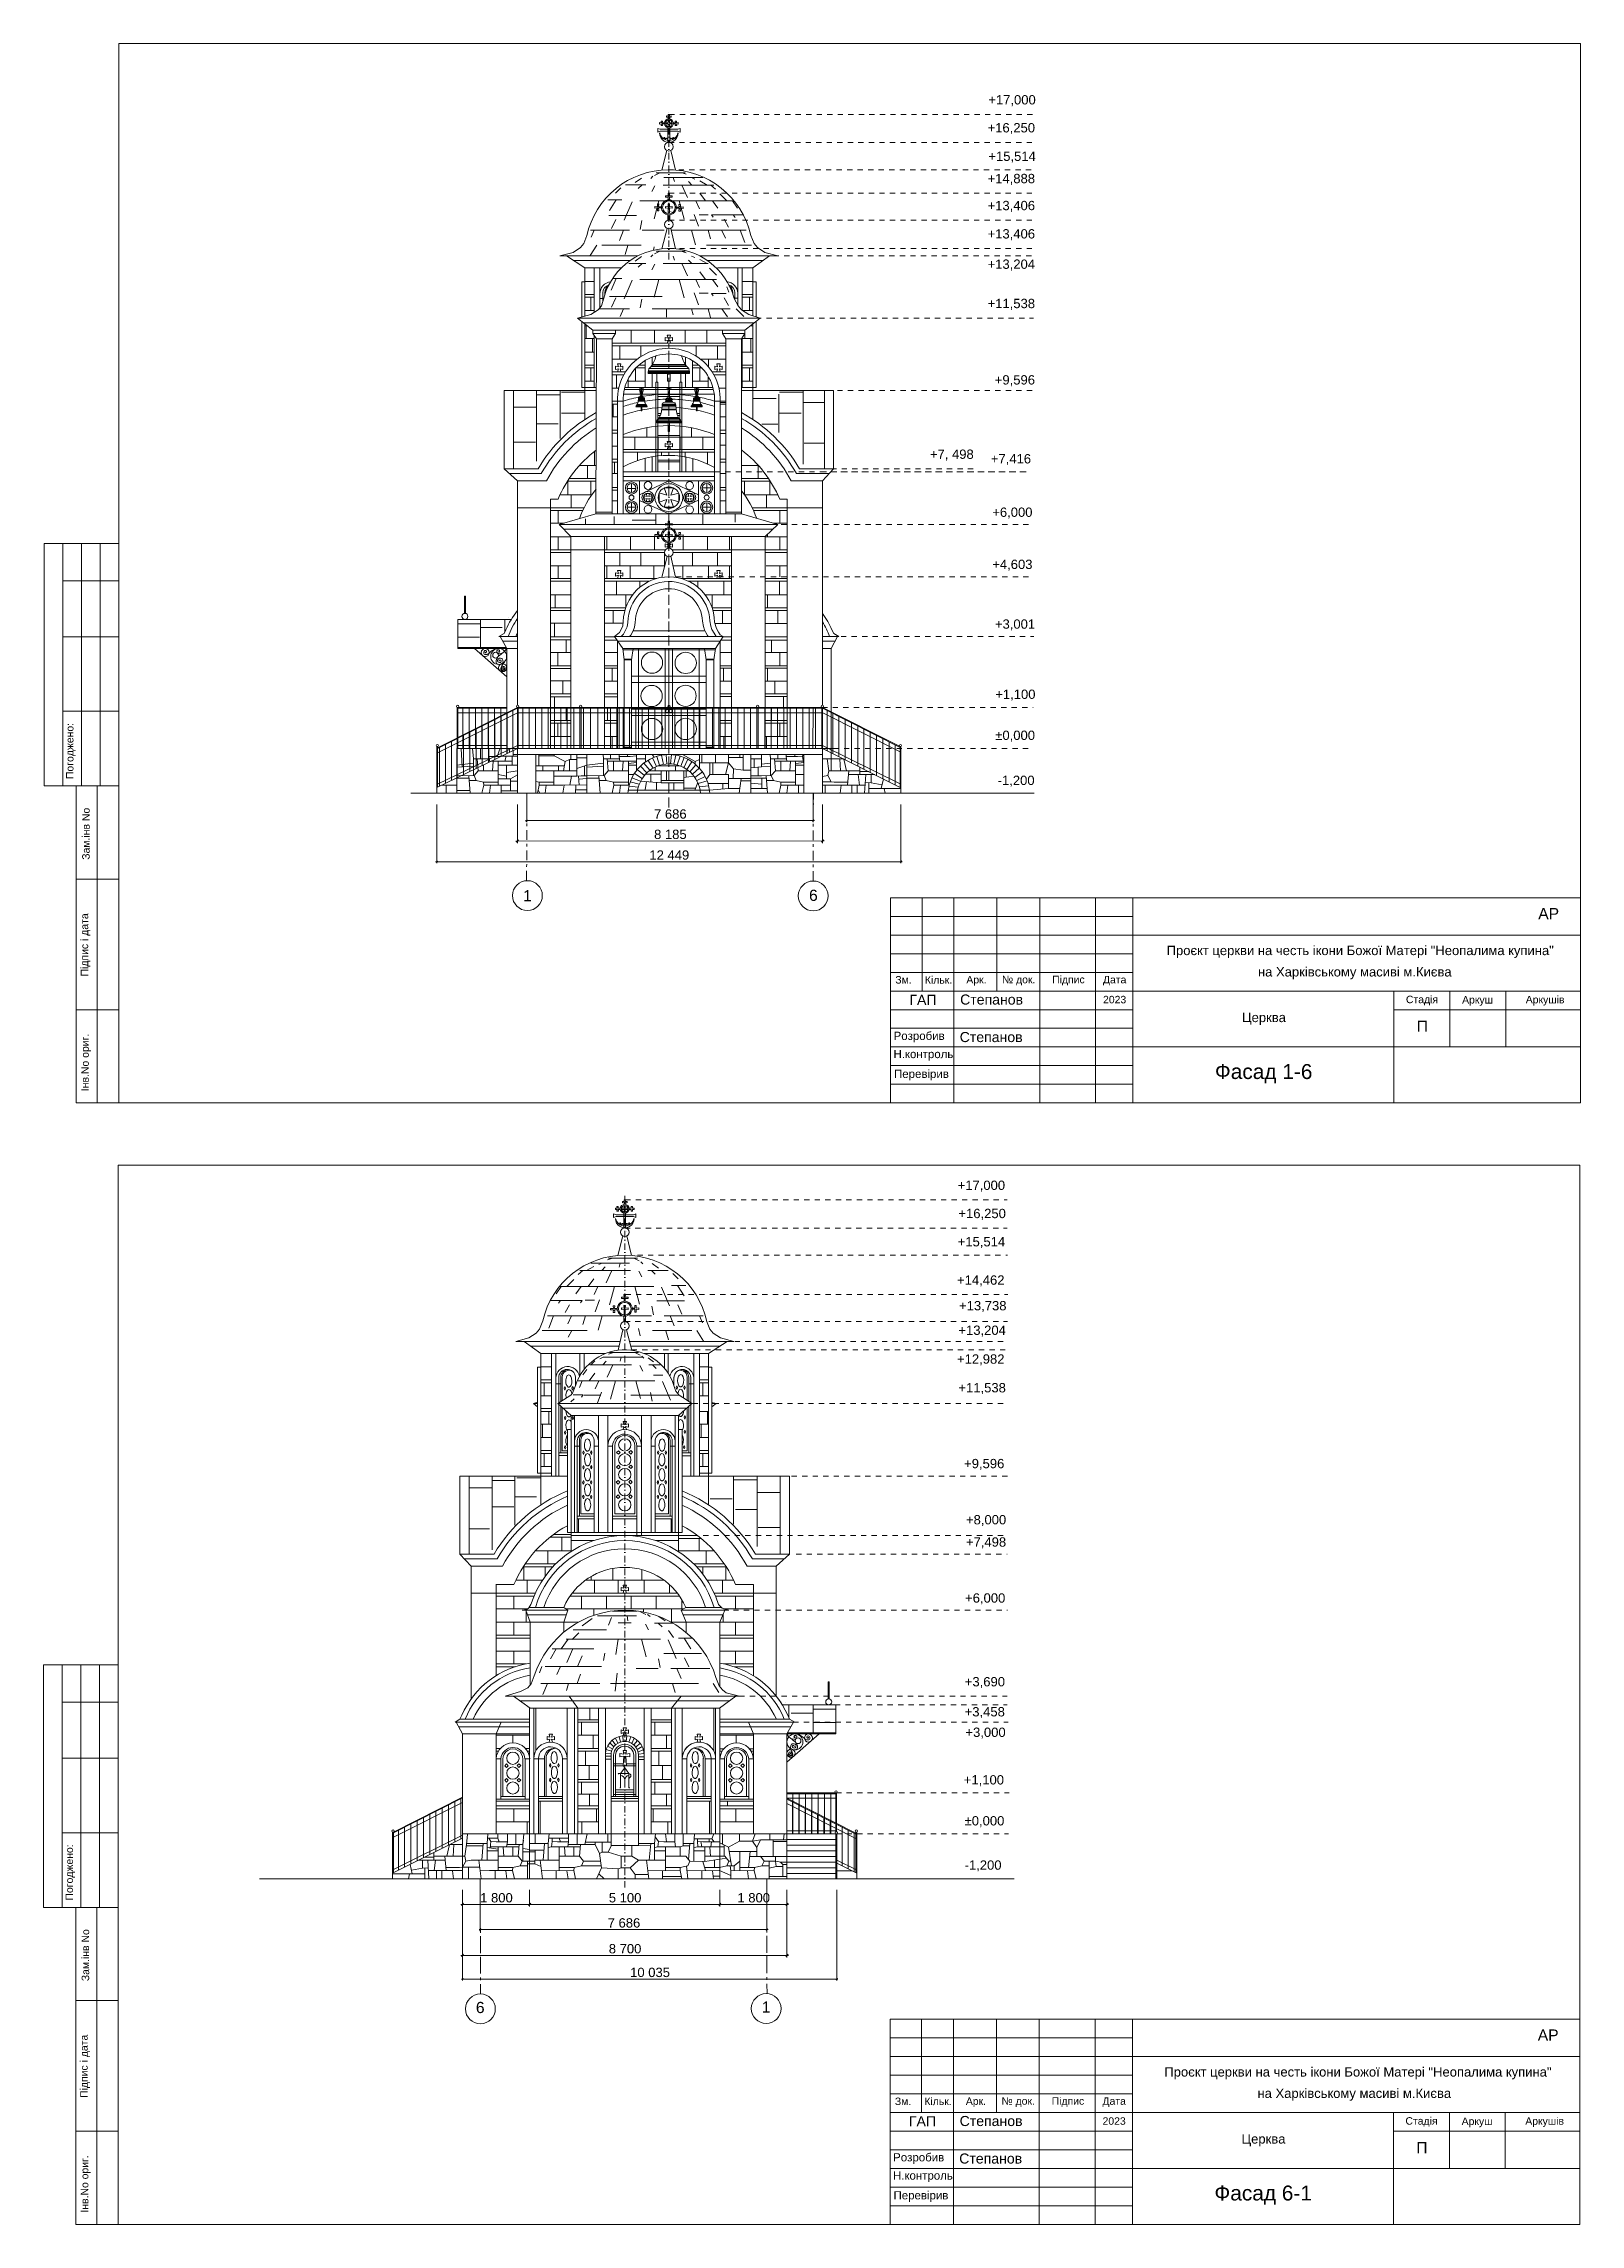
# Model space of a CAD drawing. Header units: millimetres. Extents: x -490789 to -449459, y 209001 to 327650.
# Drawn here: x -490789 to -449576, y 269183 to 327650 of the extents above; entities that cross this region are included whole.
import ezdxf

# ---------------------------------------------------------------- set-up
doc = ezdxf.new("R2010")
doc.units = ezdxf.units.MM
doc.header["$MEASUREMENT"] = 0
for name, pattern in [('2-Штрих-Штриховая', [723.19442, 264.583325, -105.833328, 70.555556, -105.833328, 70.555556, -105.833328]), ('Штрих-Штриховая', [546.805537, 264.583325, -105.833328, 70.555556, -105.833328]), ('Штриховая', [282.222223, 141.111112, -141.111112]), ('Штрихпунктирная', [335.138881, 176.388884, -88.194442, 0, -70.555556])]:
    doc.linetypes.add(name, pattern=pattern)
for name, color, linetype, lineweight in [('0_Ном._пера__12_Ном._пера__12_Ном._пера__12', 12, 'Continuous', 18), ('0_Ном._пера__15', 15, 'Continuous', 18), ('0_Ном._пера__182_Ном._пера__182_Ном._пера__182', 182, 'Continuous', 18), ('0_Ном._пера__25', 25, 'Continuous', 18), ('0_Ном._пера__5_Ном._пера__5_Ном._пера__7_Ном._пера__7_Ном._пера__7', 7, 'Continuous', 18), ('0_Ном._пера__7_Ном._пера__15_Ном._пера__15', 15, 'Continuous', 18), ('0_Ном._пера__7_Ном._пера__15_Ном._пера__252', 252, 'Continuous', 18), ('0_Ном._пера__7_Ном._пера__16_Ном._пера__16', 16, 'Continuous', 18), ('0_Ном._пера__7_Ном._пера__16_Ном._пера__25', 25, 'Continuous', 18), ('0_Ном._пера__7_Ном._пера__16_Ном._пера__252', 252, 'Continuous', 18), ('0_Ном._пера__7_Ном._пера__1_Ном._пера__1', 1, 'Continuous', 18), ('0_Ном._пера__7_Ном._пера__5_Ном._пера__5', 5, 'Continuous', 18), ('0_Ном._пера__7_Ном._пера__7_Ном._пера__1', 1, 'Continuous', 18), ('0_Ном._пера__7_Ном._пера__7_Ном._пера__15', 15, 'Continuous', 18), ('0_Ном._пера__7_Ном._пера__7_Ном._пера__252', 252, 'Continuous', 18), ('0_Ном._пера__7_Ном._пера__7_Ном._пера__7', 7, 'Continuous', 18), ('0_Ном._пера__7_Ном._пера__7_Ном._пера__8', 8, 'Continuous', 18), ('0_Ном._пера__7_Ном._пера__8_Ном._пера__8', 8, 'Continuous', 18), ('0_Ном._пера__85', 85, 'Continuous', 18), ('0_Ном_пера__13_Ном_пера__13_Ном_пера__13_Ном_пера__13_Ном_пера__13_Ном_пера__13_Ном_пера__13_Ном_пера__13_Ном_пера__13_Ном._пера__13_Ном_пера__13_Ном_пера__13_Ном_пера__13_Ном_пера__13_Ном_пера__13_Ном_пера__13_Ном_пера__13_Ном_пера__13_Ном_пера__13_Ном_4_Ном._пера__13', 13, 'Continuous', 18), ('0_Ном_пера__13_Ном_пера__13_Ном_пера__13_Ном_пера__13_Ном_пера__13_Ном_пера__13_Ном_пера__13_Ном_пера__13_Ном_пера__13_Ном._пера__13_Ном_пера__13_Ном_пера__13_Ном_пера__13_Ном_пера__13_Ном_пера__13_Ном_пера__13_Ном_пера__13_Ном_пера__13_Ном_пера__13_Ном_4_Ном._пера__252', 252, 'Continuous', 18), ('0_Ном_пера__14_Ном_пера__14_Ном_пера__14_Ном_пера__14_Ном_пера__14_Ном_пера__14_Ном_пера__14_Ном_пера__14_Ном_пера__14_Ном_пера__14_Ном_пера__14_Ном_пера__14_Ном_пера__14_Ном_пера__14_Ном_пера__14_Ном_пера__14_Ном_пера__14_Ном._пера__14_Ном_пера__14_Ном_2_Ном._пера__8', 8, 'Continuous', 18), ('0_Ном_пера__15_Ном_пера__15_Ном_пера__15_Ном_пера__15_Ном_пера__15_Ном_пера__15_Ном_пера__15_Ном._пера__15_Ном_пера__15_Ном_пера__15_Ном_пера__15_Ном_пера__15_Ном_пера__15_Ном_пера__15_Ном_пера__15_Ном_пера__15_Ном_пера__15_Ном_пера__15_Ном_пера__15_Ном_3_Ном._пера__15', 15, 'Continuous', 18), ('0_Ном_пера__15_Ном_пера__15_Ном_пера__15_Ном_пера__15_Ном_пера__15_Ном_пера__15_Ном_пера__15_Ном_пера__15_Ном_пера__15_Ном._пера__15_Ном_пера__15_Ном_пера__15_Ном_пера__15_Ном_пера__15_Ном_пера__15_Ном_пера__15_Ном_пера__15_Ном_пера__15_Ном_пера__15_Ном_3_Ном._пера__15', 15, 'Continuous', 18), ('0_Ном_пера__15_Ном_пера__15_Ном_пера__15_Ном_пера__15_Ном_пера__15_Ном_пера__15_Ном_пера__15_Ном_пера__15_Ном_пера__15_Ном._пера__15_Ном_пера__15_Ном_пера__15_Ном_пера__15_Ном_пера__15_Ном_пера__15_Ном_пера__15_Ном_пера__15_Ном_пера__15_Ном_пера__15_Ном_3_Ном._пера__252', 252, 'Continuous', 18), ('0_Ном_пера__15_Ном_пера__15_Ном_пера__15_Ном_пера__15_Ном_пера__15_Ном_пера__15_Ном_пера__15_Ном_пера__15_Ном_пера__15_Ном_пера__15_Ном_пера__15_Ном_пера__15_Ном_пера__15_Ном._пера__15_Ном_пера__15_Ном._пера__15_Ном_пера__15_Ном._пера__15_Ном_пера__15_Н_7_Ном._пера__8', 8, 'Continuous', 18), ('0_Ном_пера__15_Ном_пера__15_Ном_пера__15_Ном_пера__15_Ном_пера__15_Ном_пера__15_Ном_пера__15_Ном_пера__15_Ном_пера__15_Ном_пера__15_Ном_пера__15_Ном_пера__15_Ном_пера__15_Ном_пера__15_Ном_пера__15_Ном._пера__15_Ном_пера__15_Ном._пера__15_Ном_пера__15_Но_1_Ном._пера__8', 8, 'Continuous', 18), ('0_Ном_пера__1_Ном._пера__1_Ном_пера__1_Ном_пера__1_Ном_пера__1_Ном_пера__1_Ном_пера__1_Ном_пера__1_Ном_пера__1_Ном_пера__1_Ном_пера__1_Ном_пера__1_Ном_пера__1_Ном_пера__1_Ном_пера__1_Ном_пера__1_Ном_пера__1_Ном_пера__1_Ном_пера__1_Ном_пера__1_Ном_пера___D_Ном._пера__1', 1, 'Continuous', 18), ('0_Ном_пера__1_Ном_пера__1_Ном_пера__1_Ном._пера__1_Ном_пера__1_Ном_пера__1_Ном_пера__1_Ном_пера__1_Ном_пера__1_Ном_пера__1_Ном_пера__1_Ном_пера__1_Ном_пера__1_Ном_пера__1_Ном_пера__1_Ном_пера__1_Ном_пера__1_Ном_пера__1_Ном_пера__1_Ном_пера__1_Ном_пера___D_Ном._пера__1', 1, 'Continuous', 18), ('0_Ном_пера__1_Ном_пера__1_Ном_пера__1_Ном._пера__1_Ном_пера__1_Ном_пера__1_Ном_пера__1_Ном_пера__1_Ном_пера__1_Ном_пера__1_Ном_пера__1_Ном_пера__1_Ном_пера__1_Ном_пера__1_Ном_пера__1_Ном_пера__1_Ном_пера__1_Ном_пера__1_Ном_пера__1_Ном_пера__1_Ном_пера___D_Ном._пера__7', 7, 'Continuous', 18), ('0_Ном_пера__1_Ном_пера__1_Ном_пера__1_Ном_пера__1_Ном_пера__1_Ном_пера__1_Ном_пера__1_Ном_пера__1_Ном_пера__1_Ном._пера__1_Ном_пера__1_Ном_пера__1_Ном_пера__1_Ном_пера__1_Ном_пера__1_Ном_пера__1_Ном_пера__1_Ном_пера__1_Ном_пера__1_Ном_пера__1_Ном_пера___D_Ном._пера__1', 1, 'Continuous', 18), ('0_Ном_пера__1_Ном_пера__1_Ном_пера__1_Ном_пера__1_Ном_пера__1_Ном_пера__1_Ном_пера__1_Ном_пера__1_Ном_пера__1_Ном_пера__12_Ном_пера__12_Ном_пера__12_Ном_пера__12_Ном_пера__12_Ном_пера__12_Ном_пера__12_Ном_пера__12_Ном_пера__1_Ном_пера__1_Ном_пера__1_Ном_9_Ном._пера__12', 12, 'Continuous', 18), ('0_Ном_пера__1_Ном_пера__1_Ном_пера__1_Ном_пера__1_Ном_пера__1_Ном_пера__1_Ном_пера__1_Ном_пера__1_Ном_пера__1_Ном_пера__1_Ном._пера__1_Ном_пера__1_Ном_пера__1_Ном_пера__1_Ном_пера__1_Ном_пера__1_Ном_пера__1_Ном_пера__1_Ном_пера__1_Ном_пера__1_Ном_пера___D_Ном._пера__1', 1, 'Continuous', 18), ('0_Ном_пера__1_Ном_пера__1_Ном_пера__1_Ном_пера__1_Ном_пера__1_Ном_пера__1_Ном_пера__1_Ном_пера__1_Ном_пера__1_Ном_пера__1_Ном._пера__1_Ном_пера__1_Ном_пера__1_Ном_пера__1_Ном_пера__1_Ном_пера__1_Ном_пера__1_Ном_пера__1_Ном_пера__1_Ном_пера__1_Ном_пера___D_Ном._пера__7', 7, 'Continuous', 18), ('0_Ном_пера__1_Ном_пера__1_Ном_пера__1_Ном_пера__1_Ном_пера__1_Ном_пера__1_Ном_пера__1_Ном_пера__1_Ном_пера__1_Ном_пера__1_Ном_пера__1_Ном_пера__1_Ном._пера__1_Ном_пера__1_Ном._пера__1_Ном_пера__1_Ном._пера__1_Ном_пера__1_Ном_пера__1_Ном_пера__1_Ном_пера_7_Ном._пера__1', 1, 'Continuous', 18), ('0_Ном_пера__1_Ном_пера__1_Ном_пера__1_Ном_пера__1_Ном_пера__1_Ном_пера__1_Ном_пера__1_Ном_пера__1_Ном_пера__1_Ном_пера__1_Ном_пера__1_Ном_пера__1_Ном_пера__1_Ном_пера__1_Ном_пера__1_Ном_пера__1_Ном._пера__1_Ном_пера__1_Ном._пера__1_Ном_пера__1_Ном._пера_9_Ном._пера__1', 1, 'Continuous', 18), ('0_Ном_пера__1_Ном_пера__1_Ном_пера__1_Ном_пера__1_Ном_пера__1_Ном_пера__1_Ном_пера__1_Ном_пера__1_Ном_пера__1_Ном_пера__1_Ном_пера__1_Ном_пера__1_Ном_пера__1_Ном_пера__1_Ном_пера__1_Ном_пера__1_Ном_пера__1_Ном._пера__1_Ном_пера__1_Ном._пера__1_Ном_пера__2_Ном._пера__1', 1, 'Continuous', 18), ('0_Ном_пера__1_Ном_пера__1_Ном_пера__1_Ном_пера__1_Ном_пера__1_Ном_пера__1_Ном_пера__1_Ном_пера__1_Ном_пера__1_Ном_пера__1_Ном_пера__1_Ном_пера__1_Ном_пера__1_Ном_пера__1_Ном_пера__1_Ном_пера__1_Ном_пера__1_Ном_пера__1_Ном_пера__1_Ном_пера__1_Ном_пера__1_C_Ном._пера__7', 7, 'Continuous', 18), ('0_Ном_пера__1_Ном_пера__1_Ном_пера__1_Ном_пера__1_Ном_пера__1_Ном_пера__1_Ном_пера__1_Ном_пера__1_Ном_пера__1_Ном_пера__1_Ном_пера__1_Ном_пера__1_Ном_пера__1_Ном_пера__1_Ном_пера__7_Ном_пера__7_Ном_пера__7_Ном_пера__7_Ном_пера__7_Ном_пера__7_Ном_пера__7_5_Ном._пера__1', 1, 'Continuous', 18), ('0_Ном_пера__1_Ном_пера__1_Ном_пера__1_Ном_пера__1_Ном_пера__1_Ном_пера__1_Ном_пера__7_Ном_пера__7_Ном_пера__7_Ном_пера__7_Ном_пера__7_Ном_пера__7_Ном_пера__7_Ном_пера__7_Ном_пера__7_Ном_пера__7_Ном_пера__7_Ном_пера__7_Ном_пера__7_Ном_пера__7_Ном_пера__7_5_Ном._пера__8', 8, 'Continuous', 18), ('0_Ном_пера__25_Ном_пера__25_Ном_пера__25_Ном_пера__25_Ном_пера__25_Ном_пера__25_Ном_пера__25_Ном_пера__25_Ном_пера__25_Ном_пера__25_Ном_пера__25_Ном_пера__25_Ном_пера__25_Ном_пера__25_Ном_пера__25_Ном_пера__25_Ном_пера__25_Ном._пера__25_Ном_пера__25_Ном_9_Ном._пера__25', 25, 'Continuous', 18), ('0_Ном_пера__5_Ном_пера__5_Ном_пера__5_Ном_пера__5_Ном_пера__5_Ном_пера__5_Ном_пера__5_Ном_пера__5_Ном_пера__5_Ном_пера__5_Ном_пера__5_Ном_пера__5_Ном_пера__5_Ном_пера__5_Ном_пера__5_Ном_пера__5_Ном._пера__5_Ном_пера__5_Ном_пера__5_Ном_пера__5_Ном_пера___7_Ном._пера__5', 5, 'Continuous', 18), ('0_Ном_пера__7_Ном._пера__7_Ном_пера__7_Ном_пера__7_Ном_пера__7_Ном_пера__7_Ном_пера__7_Ном_пера__7_Ном_пера__7_Ном_пера__7_Ном_пера__7_Ном_пера__7_Ном_пера__7_Ном_пера__7_Ном_пера__7_Ном_пера__7_Ном_пера__7_Ном_пера__7_Ном_пера__7_Ном_пера__7_Ном_пера___7_Ном._пера__7', 7, 'Continuous', 18), ('0_Ном_пера__7_Ном_пера__7_Ном._пера__7_Ном_пера__7_Ном_пера__7_Ном_пера__7_Ном_пера__7_Ном_пера__7_Ном_пера__7_Ном_пера__7_Ном_пера__7_Ном_пера__7_Ном_пера__7_Ном_пера__7_Ном_пера__7_Ном_пера__7_Ном_пера__7_Ном_пера__7_Ном_пера__7_Ном_пера__7_Ном_пера___3_Ном._пера__7', 7, 'Continuous', 18), ('0_Ном_пера__7_Ном_пера__7_Ном_пера__7_Ном._пера__7_Ном_пера__7_Ном_пера__7_Ном_пера__7_Ном_пера__7_Ном_пера__7_Ном_пера__7_Ном_пера__7_Ном_пера__7_Ном_пера__7_Ном_пера__7_Ном_пера__7_Ном_пера__7_Ном_пера__7_Ном_пера__7_Ном_пера__7_Ном_пера__7_Ном_пера___5_Ном._пера__7', 7, 'Continuous', 18), ('0_Ном_пера__7_Ном_пера__7_Ном_пера__7_Ном_пера__7_Ном_пера__7_Ном_пера__7_Ном_пера__7_Ном_пера__7_Ном_пера__7_Ном._пера__7_Ном_пера__7_Ном_пера__7_Ном_пера__7_Ном_пера__7_Ном_пера__7_Ном_пера__7_Ном_пера__7_Ном_пера__7_Ном_пера__7_Ном_пера__7_Ном_пера___7_Ном._пера__1', 1, 'Continuous', 18), ('0_Ном_пера__7_Ном_пера__7_Ном_пера__7_Ном_пера__7_Ном_пера__7_Ном_пера__7_Ном_пера__7_Ном_пера__7_Ном_пера__7_Ном._пера__7_Ном_пера__7_Ном_пера__7_Ном_пера__7_Ном_пера__7_Ном_пера__7_Ном_пера__7_Ном_пера__7_Ном_пера__7_Ном_пера__7_Ном_пера__7_Ном_пера___7_Ном._пера__7', 7, 'Continuous', 18), ('0_Ном_пера__7_Ном_пера__7_Ном_пера__7_Ном_пера__7_Ном_пера__7_Ном_пера__7_Ном_пера__7_Ном_пера__7_Ном_пера__7_Ном_пера__7_Ном_пера__7_Ном_пера__7_Ном_пера__7_Ном_пера__7_Ном_пера__7_Ном._пера__7_Ном._пера__7_Ном._пера__7_Ном._пера__7_Ном._пера__7_Ном._пера__7', 7, 'Continuous', 18), ('0_Ном_пера__7_Ном_пера__7_Ном_пера__7_Ном_пера__7_Ном_пера__7_Ном_пера__7_Ном_пера__7_Ном_пера__7_Ном_пера__7_Ном_пера__7_Ном_пера__7_Ном_пера__7_Ном_пера__7_Ном_пера__7_Ном_пера__7_Ном._пера__7_Ном_пера__7_Ном._пера__7_Ном_пера__7_Ном._пера__7_Ном_пера_2_Ном._пера__7', 7, 'Continuous', 18), ('0_Ном_пера__7_Ном_пера__7_Ном_пера__7_Ном_пера__7_Ном_пера__7_Ном_пера__7_Ном_пера__7_Ном_пера__7_Ном_пера__7_Ном_пера__7_Ном_пера__7_Ном_пера__7_Ном_пера__7_Ном_пера__7_Ном_пера__7_Ном_пера__7_Ном_пера__7_Ном_пера__7_Ном._пера__7_Ном_пера__7_Ном._пера__5_Ном._пера__1', 1, 'Continuous', 18), ('0_Ном_пера__7_Ном_пера__7_Ном_пера__7_Ном_пера__7_Ном_пера__7_Ном_пера__7_Ном_пера__7_Ном_пера__7_Ном_пера__7_Ном_пера__7_Ном_пера__7_Ном_пера__7_Ном_пера__7_Ном_пера__7_Ном_пера__7_Ном_пера__7_Ном_пера__7_Ном_пера__7_Ном._пера__7_Ном_пера__7_Ном._пера__5_Ном._пера__7', 7, 'Continuous', 18), ('0_Ном_пера__7_Ном_пера__7_Ном_пера__7_Ном_пера__7_Ном_пера__7_Ном_пера__7_Ном_пера__7_Ном_пера__7_Ном_пера__7_Ном_пера__7_Ном_пера__7_Ном_пера__7_Ном_пера__7_Ном_пера__7_Ном_пера__7_Ном_пера__7_Ном_пера__7_Ном_пера__7_Ном._пера__7_Ном_пера__7_Ном._пера__5_Ном._пера__8', 8, 'Continuous', 18), ('0_Ном_пера__7_Ном_пера__7_Ном_пера__7_Ном_пера__7_Ном_пера__7_Ном_пера__7_Ном_пера__7_Ном_пера__7_Ном_пера__7_Ном_пера__7_Ном_пера__7_Ном_пера__7_Ном_пера__7_Ном_пера__7_Ном_пера__7_Ном_пера__7_Ном_пера__7_Ном_пера__7_Ном_пера__7_Ном_пера__7_Ном_пера__7_8_Ном._пера__1', 1, 'Continuous', 18), ('0_Ном_пера__7_Ном_пера__7_Ном_пера__7_Ном_пера__7_Ном_пера__7_Ном_пера__7_Ном_пера__7_Ном_пера__7_Ном_пера__7_Ном_пера__7_Ном_пера__7_Ном_пера__7_Ном_пера__7_Ном_пера__7_Ном_пера__7_Ном_пера__7_Ном_пера__7_Ном_пера__7_Ном_пера__7_Ном_пера__7_Ном_пера__7_8_Ном._пера__7', 7, 'Continuous', 18), ('0_Ном_пера__7_Ном_пера__7_Ном_пера__7_Ном_пера__7_Ном_пера__7_Ном_пера__7_Ном_пера__7_Ном_пера__7_Ном_пера__7_Ном_пера__7_Ном_пера__7_Ном_пера__7_Ном_пера__7_Ном_пера__7_Ном_пера__7_Ном_пера__7_Ном_пера__7_Ном_пера__7_Ном_пера__7_Ном_пера__7_Ном_пера__7_C_Ном._пера__1', 1, 'Continuous', 18), ('0_Ном_пера__7_Ном_пера__7_Ном_пера__7_Ном_пера__7_Ном_пера__7_Ном_пера__7_Ном_пера__7_Ном_пера__7_Ном_пера__7_Ном_пера__7_Ном_пера__7_Ном_пера__7_Ном_пера__7_Ном_пера__7_Ном_пера__7_Ном_пера__7_Ном_пера__7_Ном_пера__7_Ном_пера__7_Ном_пера__7_Ном_пера__7_C_Ном._пера__15', 15, 'Continuous', 18), ('0_Ном_пера__7_Ном_пера__7_Ном_пера__7_Ном_пера__7_Ном_пера__7_Ном_пера__7_Ном_пера__7_Ном_пера__7_Ном_пера__7_Ном_пера__7_Ном_пера__7_Ном_пера__7_Ном_пера__7_Ном_пера__7_Ном_пера__7_Ном_пера__7_Ном_пера__7_Ном_пера__7_Ном_пера__7_Ном_пера__7_Ном_пера__7_C_Ном._пера__16', 16, 'Continuous', 18), ('0_Ном_пера__7_Ном_пера__7_Ном_пера__7_Ном_пера__7_Ном_пера__7_Ном_пера__7_Ном_пера__7_Ном_пера__7_Ном_пера__7_Ном_пера__7_Ном_пера__7_Ном_пера__7_Ном_пера__7_Ном_пера__7_Ном_пера__7_Ном_пера__7_Ном_пера__7_Ном_пера__7_Ном_пера__7_Ном_пера__7_Ном_пера__7_C_Ном._пера__202', 202, 'Continuous', 18), ('0_Ном_пера__7_Ном_пера__7_Ном_пера__7_Ном_пера__7_Ном_пера__7_Ном_пера__7_Ном_пера__7_Ном_пера__7_Ном_пера__7_Ном_пера__7_Ном_пера__7_Ном_пера__7_Ном_пера__7_Ном_пера__7_Ном_пера__7_Ном_пера__7_Ном_пера__7_Ном_пера__7_Ном_пера__7_Ном_пера__7_Ном_пера__7_C_Ном._пера__252', 252, 'Continuous', 18), ('0_Ном_пера__7_Ном_пера__7_Ном_пера__7_Ном_пера__7_Ном_пера__7_Ном_пера__7_Ном_пера__7_Ном_пера__7_Ном_пера__7_Ном_пера__7_Ном_пера__7_Ном_пера__7_Ном_пера__7_Ном_пера__7_Ном_пера__7_Ном_пера__7_Ном_пера__7_Ном_пера__7_Ном_пера__7_Ном_пера__7_Ном_пера__7_C_Ном._пера__26', 26, 'Continuous', 18), ('0_Ном_пера__7_Ном_пера__7_Ном_пера__7_Ном_пера__7_Ном_пера__7_Ном_пера__7_Ном_пера__7_Ном_пера__7_Ном_пера__7_Ном_пера__7_Ном_пера__7_Ном_пера__7_Ном_пера__7_Ном_пера__7_Ном_пера__7_Ном_пера__7_Ном_пера__7_Ном_пера__7_Ном_пера__7_Ном_пера__7_Ном_пера__7_C_Ном._пера__7', 7, 'Continuous', 18), ('0_Ном_пера__7_Ном_пера__7_Ном_пера__7_Ном_пера__7_Ном_пера__7_Ном_пера__7_Ном_пера__7_Ном_пера__7_Ном_пера__7_Ном_пера__7_Ном_пера__7_Ном_пера__7_Ном_пера__7_Ном_пера__7_Ном_пера__7_Ном_пера__7_Ном_пера__7_Ном_пера__7_Ном_пера__7_Ном_пера__7_Ном_пера__7_C_Ном._пера__8', 8, 'Continuous', 18), ('0_Ном_пера__7_Ном_пера__7_Ном_пера__7_Ном_пера__7_Ном_пера__7_Ном_пера__7_Ном_пера__7_Ном_пера__7_Ном_пера__7_Ном_пера__7_Ном_пера__7_Ном_пера__7_Ном_пера__7_Ном_пера__7_Ном_пера__7_Ном_пера__7_Ном_пера__7_Ном_пера__7_Ном_пера__7_Ном_пера__7_Ном_пера__7_C_Ном._пера__9', 9, 'Continuous', 18), ('0_Ном_пера__7_Ном_пера__7_Ном_пера__7_Ном_пера__7_Ном_пера__7_Ном_пера__7_Ном_пера__7_Ном_пера__7_Ном_пера__7_Ном_пера__7_Ном_пера__7_Ном_пера__7_Ном_пера__7_Ном_пера__7_Ном_пера__7_Ном_пера__7_Ном_пера__7_Ном_пера__7_Ном_пера__7_Ном_пера__7_Ном_пера__7_E_Ном._пера__7', 7, 'Continuous', 18), ('11EXPLICACIA_Ном_пера__7_Ном_пера__7_Ном_пера__7_Ном_пера__7_Ном_пера__7_Ном_пера__7_Ном_пера__7_Ном_пера__7_Ном_пера__7_Ном_пера__7_Ном._пера__7_Ном_пера__7_Ном._пера__7_Ном_пера__7_Ном._пера__7_Ном_пера__7_Ном_пера__7_Ном_пера__7_Ном_пера__7_Ном._пера_8_Ном._пера__7', 7, 'Continuous', 18), ('1_Ном_пера__7_Ном_пера__7_Ном_пера__7_Ном_пера__7_Ном_пера__7_Ном_пера__7_Ном_пера__7_Ном_пера__7_Ном_пера__7_Ном_пера__7_Ном._пера__7_Ном_пера__7_Ном._пера__7_Ном_пера__7_Ном._пера__7_Ном_пера__7_Ном_пера__7_Ном_пера__7_Ном_пера__7_Ном._пера__7_Ном._пе_2_Ном._пера__7', 7, 'Continuous', 18), ('axis_Ном_пера__7_Ном_пера__7_Ном_пера__7_Ном_пера__7_Ном_пера__7_Ном_пера__7_Ном_пера__7_Ном_пера__7_Ном_пера__7_Ном_пера__7_Ном._пера__7_Ном_пера__7_Ном._пера__7_Ном_пера__7_Ном._пера__7_Ном_пера__7_Ном_пера__7_Ном_пера__7_Ном_пера__7_Ном._пера__7_Ном._D_Ном._пера__7', 7, 'Continuous', 18), ('Defpoints_Ном_пера__7_Ном._пера__7_Ном._пера__7_Ном._пера__7_Ном._пера__5_Ном._пера__7_Ном._пера__7_Ном._пера__7', 7, 'Continuous', 18), ('Defpoints_Ном_пера__7_Ном._пера__7_Ном._пера__7_Ном._пера__7_Ном._пера__7_Ном._пера__7_Ном._пера__7_Ном._пера__7', 7, 'Continuous', 18), ('hatch_Ном_пера__254_Ном_пера__254_Ном_пера__254_Ном._пера__254_Ном_пера__254_Ном._пера__9_Ном_пера__9_Ном_пера__9_Ном_пера__12_Ном_пера__12_Ном_пера__12_Ном_пера__12_Ном_пера__12_Ном_пера__12_Ном_пера__12_Ном_пера__12_Ном_пера__12_Ном_пера__12_Ном_пера__2_Ном._пера__7', 7, 'Continuous', 18), ('hatch_Ном_пера__254_Ном_пера__254_Ном_пера__254_Ном._пера__254_Ном_пера__254_Ном._пера__9_Ном_пера__9_Ном_пера__9_Ном_пера__12_Ном_пера__12_Ном_пера__12_Ном_пера__12_Ном_пера__12_Ном_пера__12_Ном_пера__12_Ном_пера__12_Ном_пера__12_Ном_пера__12_Ном_пера__8_Ном._пера__7', 7, 'Continuous', 18), ('hatch_Ном_пера__254_Ном_пера__254_Ном_пера__254_Ном._пера__254_Ном_пера__254_Ном._пера__9_Ном_пера__9_Ном_пера__9_Ном_пера__12_Ном_пера__12_Ном_пера__12_Ном_пера__12_Ном_пера__12_Ном_пера__12_Ном_пера__1_Ном_пера__1_Ном_пера__1_Ном_пера__1_Ном_пера__1_Н_8_Ном._пера__12', 12, 'Continuous', 18), ('hatch_Ном_пера__254_Ном_пера__254_Ном_пера__254_Ном._пера__254_Ном_пера__254_Ном._пера__9_Ном_пера__9_Ном_пера__9_Ном_пера__12_Ном_пера__12_Ном_пера__12_Ном_пера__12_Ном_пера__12_Ном_пера__12_Ном_пера__1_Ном_пера__1_Ном_пера__1_Ном_пера__1_Ном_пера__1_Н_B_Ном._пера__1', 1, 'Continuous', 18), ('hatch_Ном_пера__254_Ном_пера__254_Ном_пера__254_Ном._пера__254_Ном_пера__254_Ном._пера__9_Ном_пера__9_Ном_пера__9_Ном_пера__12_Ном_пера__12_Ном_пера__12_Ном_пера__12_Ном_пера__12_Ном_пера__12_Ном_пера__1_Ном_пера__1_Ном_пера__1_Ном_пера__1_Ном_пера__1_Н_B_Ном._пера__7', 7, 'Continuous', 18), ('Line 0.25_Ном_пера__7_Ном_пера__7_Ном_пера__7_Ном_пера__7_Ном_пера__7_Ном_пера__7_Ном_пера__7_Ном_пера__7_Ном_пера__7_Ном_пера__7_Ном_пера__7_Ном._пера__7_Ном._пера__7_Ном._пера__7_Ном._пера__7_Ном._пера__102_Ном._пера__102', 102, 'Continuous', 18), ('Line 0.25_Ном_пера__7_Ном_пера__7_Ном_пера__7_Ном_пера__7_Ном_пера__7_Ном_пера__7_Ном_пера__7_Ном_пера__7_Ном_пера__7_Ном_пера__7_Ном_пера__7_Ном._пера__7_Ном._пера__8_Ном._пера__8_Ном._пера__8_Ном._пера__8_Ном._пера__8', 8, 'Continuous', 18), ('Line 0.25_Ном_пера__7_Ном_пера__7_Ном_пера__7_Ном_пера__7_Ном_пера__7_Ном_пера__7_Ном_пера__7_Ном_пера__7_Ном_пера__7_Ном_пера__7_Ном_пера__7_Ном_пера__7_Ном_пера__7_Ном_пера__7_Ном_пера__7_Ном_пера__7_Ном_пера__7_Ном_пера__7_Ном_пера__7_Ном_пера__7_Ном_D_Ном._пера__7', 7, 'Continuous', 18), ('Опалубка_Ном_пера__7_Ном_пера__7_Ном_пера__7_Ном_пера__7_Ном_пера__7_Ном_пера__7_Ном_пера__7_Ном_пера__7_Ном_пера__7_Ном_пера__7_Ном_пера__1_Ном_пера__1_Ном_пера__1_Ном_пера__1_Ном_пера__1_Ном_пера__1_Ном_пера__1_Ном_пера__1_Ном_пера__1_Ном_пера__1_Ном__4_Ном._пера__1', 1, 'Continuous', 18), ('Опалубка_Ном_пера__7_Ном_пера__7_Ном_пера__7_Ном_пера__7_Ном_пера__7_Ном_пера__7_Ном_пера__7_Ном_пера__7_Ном_пера__7_Ном_пера__7_Ном_пера__1_Ном_пера__1_Ном_пера__1_Ном_пера__1_Ном_пера__1_Ном_пера__1_Ном_пера__1_Ном_пера__1_Ном_пера__1_Ном_пера__1_Ном__4_Ном._пера__25', 25, 'Continuous', 18), ('Опалубка_Ном_пера__7_Ном_пера__7_Ном_пера__7_Ном_пера__7_Ном_пера__7_Ном_пера__7_Ном_пера__7_Ном_пера__7_Ном_пера__7_Ном_пера__7_Ном_пера__1_Ном_пера__1_Ном_пера__1_Ном_пера__1_Ном_пера__1_Ном_пера__1_Ном_пера__1_Ном_пера__1_Ном_пера__1_Ном_пера__1_Ном__4_Ном._пера__65', 65, 'Continuous', 18), ('Опалубка_Ном_пера__7_Ном_пера__7_Ном_пера__7_Ном_пера__7_Ном_пера__7_Ном_пера__7_Ном_пера__7_Ном_пера__7_Ном_пера__7_Ном_пера__7_Ном_пера__1_Ном_пера__1_Ном_пера__1_Ном_пера__1_Ном_пера__1_Ном_пера__1_Ном_пера__1_Ном_пера__1_Ном_пера__1_Ном_пера__1_Ном__4_Ном._пера__7', 7, 'Continuous', 18), ('Опалубка_Ном_пера__7_Ном_пера__7_Ном_пера__7_Ном_пера__7_Ном_пера__7_Ном_пера__7_Ном_пера__7_Ном_пера__7_Ном_пера__7_Ном_пера__7_Ном_пера__1_Ном_пера__1_Ном_пера__1_Ном_пера__1_Ном_пера__1_Ном_пера__1_Ном_пера__1_Ном_пера__1_Ном_пера__1_Ном_пера__1_Ном__4_Ном._пера__85', 85, 'Continuous', 18), ('Опалубка_Ном_пера__7_Ном_пера__7_Ном_пера__7_Ном_пера__7_Ном_пера__7_Ном_пера__7_Ном_пера__7_Ном_пера__7_Ном_пера__7_Ном_пера__7_Ном_пера__1_Ном_пера__1_Ном_пера__1_Ном_пера__1_Ном_пера__1_Ном_пера__1_Ном_пера__1_Ном_пера__1_Ном_пера__1_Ном_пера__1_Ном__6_Ном._пера__1', 1, 'Continuous', 18), ('Опалубка_Ном_пера__7_Ном_пера__7_Ном_пера__7_Ном_пера__7_Ном_пера__7_Ном_пера__7_Ном_пера__7_Ном_пера__7_Ном_пера__7_Ном_пера__7_Ном_пера__1_Ном_пера__1_Ном_пера__1_Ном_пера__1_Ном_пера__1_Ном_пера__1_Ном_пера__1_Ном_пера__1_Ном_пера__1_Ном_пера__1_Ном__6_Ном._пера__7', 7, 'Continuous', 18), ('оси_Ном_пера__7_Ном_пера__7_Ном_пера__7_Ном_пера__7_Ном_пера__7_Ном_пера__7_Ном_пера__7_Ном_пера__7_Ном_пера__7_Ном_пера__7_Ном._пера__7_Ном_пера__7_Ном._пера__7_Ном_пера__7_Ном._пера__7_Ном_пера__7_Ном_пера__7_Ном_пера__7_Ном_пера__7_Ном._пера__7_Ном.__6_Ном._пера__7', 7, 'Continuous', 18), ('Текст_Ном_пера__7_Ном_пера__12_Ном_пера__12_Ном_пера__12_Ном_пера__12_Ном_пера__12_Ном_пера__12_Ном_пера__12_Ном_пера__12_Ном_пера__12_Ном._пера__12_Ном_пера__12_Ном._пера__12_Ном_пера__12_Ном._пера__12_Ном_пера__12_Ном_пера__12_Ном_пера__12_Ном_пера__1_9_Ном._пера__12', 12, 'Continuous', 18), ('Текст_Ном_пера__7_Ном_пера__7_Ном_пера__7_Ном_пера__7_Ном_пера__7_Ном_пера__7_Ном_пера__7_Ном_пера__7_Ном_пера__7_Ном_пера__7_Ном._пера__7_Ном_пера__7_Ном._пера__7_Ном_пера__7_Ном._пера__7_Ном_пера__7_Ном_пера__7_Ном_пера__7_Ном_пера__7_Ном._пера__7_Ном_B_Ном._пера__7', 7, 'Continuous', 18)]:
    doc.layers.add(name, color=color, linetype=linetype, lineweight=lineweight)
doc.layers.add('Опалубка_Ном_пера__7_Ном_пера__7_Ном_пера__7_Ном_пера__7_Ном_пера__7_Ном_пера__7_Ном_пера__7_Ном_пера__7_Ном_пера__7_Ном_пера__7_Ном_пера__1_Ном_пера__1_Ном_пера__1_Ном_пера__1_Ном_пера__1_Ном_пера__1_Ном_пера__1_Ном_пера__1_Ном_пера__1_Ном_пера__1_Ном__4', color=7, linetype='Continuous')
doc.styles.add('СГЕНЕРИР_СТИЛЬ_1', font='')
doc.styles.get('СГЕНЕРИР_СТИЛЬ_1').set_extended_font_data('Arial')
doc.dimstyles.new('СГЕНЕРИР_СТИЛЬ__1', dxfattribs={"dimtxt": 250, "dimasz": 39.04812, "dimexe": 0.18, "dimexo": 0, "dimgap": 0.09, "dimtad": 1, "dimtih": 1, "dimtoh": 1, "dimdec": 0, "dimzin": 0, "dimdsep": 46, "dimtxsty": 'СГЕНЕРИР_СТИЛЬ_1', "dimblk": 'ARROWHEAD_6', "dimblk1": 'ARROWHEAD_6', "dimblk2": 'ARROWHEAD_6', "dimcen": 0.09, "dimclrd": 85, "dimclre": 85, "dimclrt": 25, "dimazin": 0, "dimtfac": 1, "dimtdec": 4, "dimtmove": 0, "dimatfit": 3, "dimfxl": 0, "dimtolj": 1, "dimtzin": 0, "dimarcsym": 0})
doc.dimstyles.new('СГЕНЕРИР_СТИЛЬ__2', dxfattribs={"dimtxt": 250, "dimasz": 39.04812, "dimexe": 0.18, "dimexo": 300, "dimgap": 0.09, "dimtad": 1, "dimtih": 1, "dimtoh": 1, "dimdec": 0, "dimzin": 0, "dimdsep": 46, "dimtxsty": 'СГЕНЕРИР_СТИЛЬ_1', "dimblk": 'ARROWHEAD_6', "dimblk1": 'ARROWHEAD_6', "dimblk2": 'ARROWHEAD_6', "dimcen": 0.09, "dimclrd": 85, "dimclre": 85, "dimclrt": 15, "dimazin": 0, "dimtfac": 1, "dimtdec": 4, "dimtmove": 0, "dimatfit": 3, "dimfxl": 0, "dimtolj": 1, "dimtzin": 0, "dimarcsym": 0})
doc.dimstyles.new('СГЕНЕРИР_СТИЛЬ__3', dxfattribs={"dimtxt": 250, "dimasz": 39.04812, "dimexe": 0.18, "dimexo": 300, "dimgap": 0.09, "dimtad": 1, "dimtih": 1, "dimtoh": 1, "dimdec": 0, "dimzin": 0, "dimdsep": 46, "dimtxsty": 'СГЕНЕРИР_СТИЛЬ_1', "dimblk": 'ARROWHEAD_6', "dimblk1": 'ARROWHEAD_6', "dimblk2": 'ARROWHEAD_6', "dimcen": 0.09, "dimclrd": 85, "dimclre": 85, "dimclrt": 25, "dimazin": 0, "dimtfac": 1, "dimtdec": 4, "dimtmove": 0, "dimatfit": 3, "dimfxl": 0, "dimtolj": 1, "dimtzin": 0, "dimarcsym": 0})
doc.dimstyles.new('СГЕНЕРИР_СТИЛЬ__4', dxfattribs={"dimtxt": 250, "dimasz": 57, "dimexe": 0.18, "dimexo": 300, "dimgap": 0.09, "dimtad": 1, "dimtih": 1, "dimtoh": 1, "dimdec": 0, "dimzin": 0, "dimdsep": 46, "dimtxsty": 'СГЕНЕРИР_СТИЛЬ_1', "dimblk": 'ARROWHEAD_6', "dimblk1": 'ARROWHEAD_6', "dimblk2": 'ARROWHEAD_6', "dimcen": 0.09, "dimclrd": 85, "dimclre": 85, "dimclrt": 25, "dimazin": 0, "dimtfac": 1, "dimtdec": 4, "dimtmove": 0, "dimatfit": 3, "dimfxl": 0, "dimtolj": 1, "dimtzin": 0, "dimarcsym": 0})

msp = doc.modelspace()

# ---------------------------------------------------------------- texts
at = {"layer": '0_Ном._пера__5_Ном._пера__5_Ном._пера__7_Ном._пера__7_Ном._пера__7', "linetype": 'Continuous', "char_height": 400, "attachment_point": 1, "style": 'СГЕНЕРИР_СТИЛЬ_1'}
for s, insert in [('\\A1;{\\fArial|b0|i0|c204|p38;Фасад 1-6}', (-459376.8, 300291)), ('\\A1;{\\fArial|b0|i0|c204|p38;Фасад 6-1}', (-459389.9, 270224.3))]:
    msp.add_mtext(s, dxfattribs=dict(at, insert=insert))
at = {"layer": '0_Ном_пера__7_Ном_пера__7_Ном_пера__7_Ном_пера__7_Ном_пера__7_Ном_пера__7_Ном_пера__7_Ном_пера__7_Ном_пера__7_Ном_пера__7_Ном_пера__7_Ном_пера__7_Ном_пера__7_Ном_пера__7_Ном_пера__7_Ном._пера__7_Ном._пера__7_Ном._пера__7_Ном._пера__7_Ном._пера__7_Ном._пера__7', "linetype": 'Continuous', "char_height": 250, "attachment_point": 7, "style": 'СГЕНЕРИР_СТИЛЬ_1'}
for s, insert in [('\\A1;{\\fArial|b0|i0|c204|p38;+17,000}', (-465454, 325972.7)), ('\\A1;{\\fArial|b0|i0|c204|p38;+16,250}', (-465472.8, 325222.8)), ('\\A1;{\\fArial|b0|i0|c204|p38;+15,514}', (-465452, 324459.2)), ('\\A1;{\\fArial|b0|i0|c204|p38;+14,888}', (-465472.8, 323861.3)), ('\\A1;{\\fArial|b0|i0|c204|p38;+13,406}', (-465472.8, 323137.7)), ('\\A1;{\\fArial|b0|i0|c204|p38;+13,406}', (-465472.8, 322378.9)), ('\\A1;{\\fArial|b0|i0|c204|p38;+13,204}', (-465472.8, 321565.7)), ('\\A1;{\\fArial|b0|i0|c204|p38;+11,538}', (-465472.8, 320511.3)), ('\\A1;{\\fArial|b0|i0|c204|p38;+9,596}', (-465279.8, 318463.8)), ('\\A1;{\\fArial|b0|i0|c204|p38;+7, 498}', (-467019.9, 316470.8)), ('\\A1;{\\fArial|b0|i0|c204|p38;+7,416}', (-465385.4, 316348.6)), ('\\A1;{\\fArial|b0|i0|c204|p38;+6,000}', (-465347.4, 314916.1)), ('\\A1;{\\fArial|b0|i0|c204|p38;+4,603}', (-465347.4, 313518.2)), ('\\A1;{\\fArial|b0|i0|c204|p38;+3,001}', (-465276.6, 311916.8)), ('\\A1;{\\fArial|b0|i0|c204|p38;+1,100}', (-465266.9, 310034.8)), ('\\A1;{\\fArial|b0|i0|c204|p38;±0,000}', (-465266.9, 308934.8)), ('\\A1;{\\fArial|b0|i0|c204|p38;±0,000}', (-465266.9, 308934.8)), ('\\A1;{\\fArial|b0|i0|c204|p38;-1,200}', (-465203.3, 307726.7)), ('\\A1;{\\fArial|b0|i0|c204|p38;+17,000}', (-466276.3, 296870.6)), ('\\A1;{\\fArial|b0|i0|c204|p38;+16,250}', (-466254.8, 296114.7)), ('\\A1;{\\fArial|b0|i0|c204|p38;+15,514}', (-466274.4, 295357)), ('\\A1;{\\fArial|b0|i0|c204|p38;+14,462}', (-466291.8, 294329.8)), ('\\A1;{\\fArial|b0|i0|c204|p38;+13,738}', (-466237.8, 293642.7)), ('\\A1;{\\fArial|b0|i0|c204|p38;+13,204}', (-466254.8, 292984.6)), ('\\A1;{\\fArial|b0|i0|c204|p38;+12,982}', (-466292.1, 292212.5)), ('\\A1;{\\fArial|b0|i0|c204|p38;+11,538}', (-466254.8, 291443)), ('\\A1;{\\fArial|b0|i0|c204|p38;+9,596}', (-466102.2, 289409.6)), ('\\A1;{\\fArial|b0|i0|c204|p38;+8,000}', (-466052.3, 287904.5)), ('\\A1;{\\fArial|b0|i0|c204|p38;+7,498}', (-466053, 287306.3)), ('\\A1;{\\fArial|b0|i0|c204|p38;+6,000}', (-466076.1, 285806.1)), ('\\A1;{\\fArial|b0|i0|c204|p38;+3,690}', (-466084.1, 283560.8)), ('\\A1;{\\fArial|b0|i0|c204|p38;+3,458}', (-466087.4, 282755.7)), ('\\A1;{\\fArial|b0|i0|c204|p38;+3,000}', (-466066.8, 282205.6)), ('\\A1;{\\fArial|b0|i0|c204|p38;+1,100}', (-466110.8, 280930.6)), ('\\A1;{\\fArial|b0|i0|c204|p38;±0,000}', (-466089.2, 279832.6)), ('\\A1;{\\fArial|b0|i0|c204|p38;-1,200}', (-466089.2, 278645.5))]:
    msp.add_mtext(s, dxfattribs=dict(at, insert=insert))
at = {"layer": '1_Ном_пера__7_Ном_пера__7_Ном_пера__7_Ном_пера__7_Ном_пера__7_Ном_пера__7_Ном_пера__7_Ном_пера__7_Ном_пера__7_Ном_пера__7_Ном._пера__7_Ном_пера__7_Ном._пера__7_Ном_пера__7_Ном._пера__7_Ном_пера__7_Ном_пера__7_Ном_пера__7_Ном_пера__7_Ном._пера__7_Ном._пе_2_Ном._пера__7', "linetype": 'Continuous', "style": 'СГЕНЕРИР_СТИЛЬ_1'}
for s, insert, char_height, attachment_point in [('\\A1;{\\fArial|b0|i0|c204|p38;АР }', (-450705.6, 304326.3), 300, 4), ('\\A1;{\\fArial|b0|i0|c204|p38;Зм.}', (-467947.2, 302548.7), 200, 4), ('\\A1;{\\fArial|b0|i0|c204|p38;Кільк.}', (-467155.1, 302546.3), 200, 4), ('\\A1;{\\fArial|b0|i0|c204|p38;Арк.}', (-466042.8, 302523.9), 200, 4), ('\\A1;{\\fArial|b0|i0|c204|p38;№ док.}', (-465086.3, 302529.6), 200, 4), ('\\A1;{\\fArial|b0|i0|c204|p38;Підпис}', (-463741.6, 302529.6), 200, 4), ('\\A1;{\\fArial|b0|i0|c204|p38;Дата}', (-462379.2, 302527.4), 200, 4), ('\\A1;{\\fArial|b0|i0|c204|p38;ГАП}', (-467570.2, 302014), 270, 4), ('\\A1;{\\fArial|b0|i0|c204|p38;Степанов}', (-466209.4, 302019.9), 270, 4), ('\\A1;{\\fArial|b0|i0|c204|p38;2023}', (-462376.8, 302019.5), 200, 4), ('\\A1;{\\fArial|b0|i0|c204|p38;Стадія}', (-454254.4, 301995.5), 200, 4), ('\\A1;{\\fArial|b0|i0|c204|p38;Аркуш}', (-452747, 301985.3), 200, 4), ('\\A1;{\\fArial|b0|i0|c204|p38;Аркушів}', (-451040.6, 301990.9), 200, 4), ('\\A1;{\\fArial|b0|i0|c204|p38;Розробив}', (-467993, 301015.7), 220, 4), ('\\A1;{\\fArial|b0|i0|c204|p38;Степанов}', (-466220.5, 301014), 270, 4), ('\\A1;{\\fArial|b0|i0|c204|p38;Церква }', (-458061.5, 301504.1), 250, 5), ('\\A1;{\\fArial|b0|i0|c204|p38;П}', (-453964.5, 301306.7), 300, 4), ('\\A1;{\\fArial|b0|i0|c204|p38;Н.контроль}', (-467996, 300527.4), 220, 4), ('\\A1;{\\fArial|b0|i0|c204|p38;Перевірив}', (-467982.4, 299997.1), 220, 4), ('\\A1;{\\fArial|b0|i0|c204|p38;АР }', (-450718.7, 274259.7), 300, 4), ('\\A1;{\\fArial|b0|i0|c204|p38;Зм.}', (-467960.3, 272482.1), 200, 4), ('\\A1;{\\fArial|b0|i0|c204|p38;Кільк.}', (-467168.2, 272479.7), 200, 4), ('\\A1;{\\fArial|b0|i0|c204|p38;Арк.}', (-466055.9, 272457.3), 200, 4), ('\\A1;{\\fArial|b0|i0|c204|p38;№ док.}', (-465099.4, 272463), 200, 4), ('\\A1;{\\fArial|b0|i0|c204|p38;Підпис}', (-463754.7, 272463), 200, 4), ('\\A1;{\\fArial|b0|i0|c204|p38;Дата}', (-462392.3, 272460.8), 200, 4), ('\\A1;{\\fArial|b0|i0|c204|p38;ГАП}', (-467583.3, 271947.3), 270, 4), ('\\A1;{\\fArial|b0|i0|c204|p38;Степанов}', (-466222.5, 271953.3), 270, 4), ('\\A1;{\\fArial|b0|i0|c204|p38;2023}', (-462389.9, 271952.8), 200, 4), ('\\A1;{\\fArial|b0|i0|c204|p38;Стадія}', (-454267.5, 271928.9), 200, 4), ('\\A1;{\\fArial|b0|i0|c204|p38;Аркуш}', (-452760.1, 271918.7), 200, 4), ('\\A1;{\\fArial|b0|i0|c204|p38;Аркушів}', (-451053.7, 271924.3), 200, 4), ('\\A1;{\\fArial|b0|i0|c204|p38;Церква }', (-458074.6, 271437.4), 250, 5), ('\\A1;{\\fArial|b0|i0|c204|p38;П}', (-453977.6, 271240.1), 300, 4), ('\\A1;{\\fArial|b0|i0|c204|p38;Розробив}', (-468006.1, 270949.1), 220, 4), ('\\A1;{\\fArial|b0|i0|c204|p38;Степанов}', (-466233.6, 270947.4), 270, 4), ('\\A1;{\\fArial|b0|i0|c204|p38;Н.контроль}', (-468009.1, 270460.8), 220, 4), ('\\A1;{\\fArial|b0|i0|c204|p38;Перевірив}', (-467995.5, 269930.5), 220, 4)]:
    msp.add_mtext(s, dxfattribs=dict(at, insert=insert, char_height=char_height, attachment_point=attachment_point))
at = {"layer": '1_Ном_пера__7_Ном_пера__7_Ном_пера__7_Ном_пера__7_Ном_пера__7_Ном_пера__7_Ном_пера__7_Ном_пера__7_Ном_пера__7_Ном_пера__7_Ном._пера__7_Ном_пера__7_Ном._пера__7_Ном_пера__7_Ном._пера__7_Ном_пера__7_Ном_пера__7_Ном_пера__7_Ном_пера__7_Ном._пера__7_Ном._пе_2_Ном._пера__7', "linetype": 'Continuous', "char_height": 250, "width": 11657.02, "attachment_point": 5, "line_spacing_factor": 1.375289, "style": 'СГЕНЕРИР_СТИЛЬ_1'}
for s, insert in [('\\A1;{\\fArial|b0|i0|c204|p38;    Проєкт церкви на честь ікони Божої Матері "Неопалима купина"\\P\\fArial|b0|i0|c204|p38; на Харківському масиві м.Києва}', (-455674.1, 303013.6)), ('\\A1;{\\fArial|b0|i0|c204|p38;   Проєкт церкви на честь ікони Божої Матері "Неопалима купина"\\P\\fArial|b0|i0|c204|p38; на Харківському масиві м.Києва}', (-455687.2, 272947))]:
    msp.add_mtext(s, dxfattribs=dict(at, insert=insert))
at = {"layer": 'оси_Ном_пера__7_Ном_пера__7_Ном_пера__7_Ном_пера__7_Ном_пера__7_Ном_пера__7_Ном_пера__7_Ном_пера__7_Ном_пера__7_Ном_пера__7_Ном._пера__7_Ном_пера__7_Ном._пера__7_Ном_пера__7_Ном._пера__7_Ном_пера__7_Ном_пера__7_Ном_пера__7_Ном_пера__7_Ном._пера__7_Ном.__6_Ном._пера__7', "linetype": 'Continuous', "char_height": 200, "attachment_point": 7, "rotation": 90, "style": 'СГЕНЕРИР_СТИЛЬ_1'}
for s, insert in [('\\A1;{\\fArial|b0|i0|c204|p38;Зам.інв No}', (-489550.9, 305770.1)), ('\\A1;{\\fArial|b0|i0|c204|p38;Підпис і дата}', (-489535.5, 302641.7)), ('\\A1;{\\fArial|b0|i0|c204|p38;Інв.No ориг.}', (-489517, 299565.4)), ('\\A1;{\\fArial|b0|i0|c204|p38;Зам.інв No}', (-489564, 275703.5)), ('\\A1;{\\fArial|b0|i0|c204|p38;Підпис і дата}', (-489548.6, 272575)), ('\\A1;{\\fArial|b0|i0|c204|p38;Інв.No ориг.}', (-489530.1, 269498.7))]:
    msp.add_mtext(s, dxfattribs=dict(at, insert=insert))
at = {"layer": 'Текст_Ном_пера__7_Ном_пера__12_Ном_пера__12_Ном_пера__12_Ном_пера__12_Ном_пера__12_Ном_пера__12_Ном_пера__12_Ном_пера__12_Ном_пера__12_Ном._пера__12_Ном_пера__12_Ном._пера__12_Ном_пера__12_Ном._пера__12_Ном_пера__12_Ном_пера__12_Ном_пера__12_Ном_пера__1_9_Ном._пера__12', "linetype": 'Continuous', "char_height": 300, "style": 'СГЕНЕРИР_СТИЛЬ_1'}
for s, insert, attachment_point, rotation in [('\\A1;{\\fArial|b0|i0|c204|p38;1}', (-477928.3, 304654.9), 7, 0.043614), ('\\A1;{\\fArial|b0|i0|c204|p38;6}', (-470261.2, 304661.6), 7, 0.087949), ('\\A1;{\\fArial|b0|i0|c204|p38;6}', (-478963, 274844.2), 9, 359.912051), ('\\A1;{\\fArial|b0|i0|c204|p38;1}', (-471295.9, 274859.8), 9, 359.956386)]:
    msp.add_mtext(s, dxfattribs=dict(at, insert=insert, attachment_point=attachment_point, rotation=rotation))
at = {"layer": 'Текст_Ном_пера__7_Ном_пера__7_Ном_пера__7_Ном_пера__7_Ном_пера__7_Ном_пера__7_Ном_пера__7_Ном_пера__7_Ном_пера__7_Ном_пера__7_Ном._пера__7_Ном_пера__7_Ном._пера__7_Ном_пера__7_Ном._пера__7_Ном_пера__7_Ном_пера__7_Ном_пера__7_Ном_пера__7_Ном._пера__7_Ном_B_Ном._пера__7', "linetype": 'Continuous', "char_height": 200, "attachment_point": 7, "rotation": 90, "style": 'СГЕНЕРИР_СТИЛЬ_1'}
for insert in [(-489929.9, 307932.7), (-489943, 277866.1)]:
    msp.add_mtext('\\A1;{\\fArial|b0|i0|c204|p38;Погоджено:}', dxfattribs=dict(at, insert=insert))

# ---------------------------------------------------------------- blocks, each defined once
blk = doc.blocks.new('*D1')
at = {"layer": '0_Ном._пера__85', "linetype": 'Continuous'}
for p, q in [((-479077, 278451), (-479077, 277049)), ((-471391, 278447), (-471391, 277049)), ((-479077, 277088), (-479108, 277088)), ((-479056, 277108), (-479097, 277067)), ((-471391, 277088), (-479077, 277088)), ((-471412, 277067), (-471371, 277108)), ((-471360, 277088), (-471391, 277088))]:
    blk.add_line(p, q, dxfattribs=at)
at = {"layer": '0_Ном._пера__25', "insert": (-475661, 277138), "char_height": 250, "attachment_point": 7, "style": 'СГЕНЕРИР_СТИЛЬ_1'}
blk.add_mtext('\\A1;{\\fArial|b0|i0|c204|p38;7\xa0686}', dxfattribs=at)
blk = doc.blocks.new('ARROWHEAD_6')
at = {"color": 0, "linetype": 'Continuous', "lineweight": 0}
for p, q in [((0, 0), (-1, 0)), ((-0.5, -0.5), (0.5, 0.5))]:
    blk.add_line(p, q, dxfattribs=at)
blk = doc.blocks.new('*D3')
at = {"layer": '0_Ном._пера__85', "linetype": 'Continuous'}
for p, q in [((-479554, 275722), (-479554, 278151)), ((-469519, 275722), (-469519, 278151)), ((-479585, 275761), (-479554, 275761)), ((-479533, 275781), (-479574, 275740)), ((-479554, 275761), (-469519, 275761)), ((-469539, 275740), (-469498, 275781)), ((-469519, 275761), (-469488, 275761))]:
    blk.add_line(p, q, dxfattribs=at)
at = {"layer": '0_Ном._пера__15', "insert": (-475059, 275811), "char_height": 250, "attachment_point": 7, "style": 'СГЕНЕРИР_СТИЛЬ_1'}
blk.add_mtext('\\A1;{\\fArial|b0|i0|c204|p38;10\xa0035}', dxfattribs=at)
blk = doc.blocks.new('*D4')
at = {"layer": '0_Ном._пера__85', "linetype": 'Continuous'}
for p, q in [((-477785, 277762), (-477754, 277762)), ((-477733, 277782), (-477774, 277741)), ((-477754, 277723), (-477754, 278151)), ((-477754, 277762), (-472653, 277762)), ((-472674, 277741), (-472633, 277782)), ((-472653, 277723), (-472653, 278151)), ((-472653, 277762), (-472622, 277762))]:
    blk.add_line(p, q, dxfattribs=at)
at = {"layer": '0_Ном._пера__15', "insert": (-475631, 277812), "char_height": 250, "attachment_point": 7, "style": 'СГЕНЕРИР_СТИЛЬ_1'}
blk.add_mtext('\\A1;{\\fArial|b0|i0|c204|p38;5\xa0100}', dxfattribs=at)
blk = doc.blocks.new('*D12')
at = {"layer": 'Опалубка_Ном_пера__7_Ном_пера__7_Ном_пера__7_Ном_пера__7_Ном_пера__7_Ном_пера__7_Ном_пера__7_Ном_пера__7_Ном_пера__7_Ном_пера__7_Ном_пера__1_Ном_пера__1_Ном_пера__1_Ном_пера__1_Ном_пера__1_Ном_пера__1_Ном_пера__1_Ном_пера__1_Ном_пера__1_Ном_пера__1_Ном__4_Ном._пера__65', "linetype": 'Continuous'}
for p, q in [((-472623, 277792), (-472683, 277732)), ((-470885, 277732), (-470825, 277792))]:
    blk.add_line(p, q, dxfattribs=at)
at = {"layer": 'Опалубка_Ном_пера__7_Ном_пера__7_Ном_пера__7_Ном_пера__7_Ном_пера__7_Ном_пера__7_Ном_пера__7_Ном_пера__7_Ном_пера__7_Ном_пера__7_Ном_пера__1_Ном_пера__1_Ном_пера__1_Ном_пера__1_Ном_пера__1_Ном_пера__1_Ном_пера__1_Ном_пера__1_Ном_пера__1_Ном_пера__1_Ном__4_Ном._пера__85', "linetype": 'Continuous'}
for p, q in [((-472698, 277762), (-472653, 277762)), ((-472653, 277706), (-472653, 278151)), ((-472653, 277762), (-470855, 277762)), ((-470855, 277706), (-470855, 278151)), ((-470855, 277762), (-470810, 277762))]:
    blk.add_line(p, q, dxfattribs=at)
at = {"layer": 'Опалубка_Ном_пера__7_Ном_пера__7_Ном_пера__7_Ном_пера__7_Ном_пера__7_Ном_пера__7_Ном_пера__7_Ном_пера__7_Ном_пера__7_Ном_пера__7_Ном_пера__1_Ном_пера__1_Ном_пера__1_Ном_пера__1_Ном_пера__1_Ном_пера__1_Ном_пера__1_Ном_пера__1_Ном_пера__1_Ном_пера__1_Ном__4_Ном._пера__25', "insert": (-472182, 277812), "char_height": 250, "attachment_point": 7, "style": 'СГЕНЕРИР_СТИЛЬ_1'}
blk.add_mtext('\\A1;{\\fArial|b0|i0|c204|p38;1 800}', dxfattribs=at)
blk = doc.blocks.new('*D13')
at = {"layer": 'Опалубка_Ном_пера__7_Ном_пера__7_Ном_пера__7_Ном_пера__7_Ном_пера__7_Ном_пера__7_Ном_пера__7_Ном_пера__7_Ном_пера__7_Ном_пера__7_Ном_пера__1_Ном_пера__1_Ном_пера__1_Ном_пера__1_Ном_пера__1_Ном_пера__1_Ном_пера__1_Ном_пера__1_Ном_пера__1_Ном_пера__1_Ном__4_Ном._пера__65', "linetype": 'Continuous'}
for p, q in [((-479524, 276426), (-479584, 276366)), ((-470885, 276366), (-470825, 276426))]:
    blk.add_line(p, q, dxfattribs=at)
at = {"layer": 'Опалубка_Ном_пера__7_Ном_пера__7_Ном_пера__7_Ном_пера__7_Ном_пера__7_Ном_пера__7_Ном_пера__7_Ном_пера__7_Ном_пера__7_Ном_пера__7_Ном_пера__1_Ном_пера__1_Ном_пера__1_Ном_пера__1_Ном_пера__1_Ном_пера__1_Ном_пера__1_Ном_пера__1_Ном_пера__1_Ном_пера__1_Ном__4_Ном._пера__85', "linetype": 'Continuous'}
for p, q in [((-479554, 276340), (-479554, 278151)), ((-470855, 276340), (-470855, 278151)), ((-479599, 276396), (-479554, 276396)), ((-479554, 276396), (-470855, 276396)), ((-470855, 276396), (-470810, 276396))]:
    blk.add_line(p, q, dxfattribs=at)
at = {"layer": 'Опалубка_Ном_пера__7_Ном_пера__7_Ном_пера__7_Ном_пера__7_Ном_пера__7_Ном_пера__7_Ном_пера__7_Ном_пера__7_Ном_пера__7_Ном_пера__7_Ном_пера__1_Ном_пера__1_Ном_пера__1_Ном_пера__1_Ном_пера__1_Ном_пера__1_Ном_пера__1_Ном_пера__1_Ном_пера__1_Ном_пера__1_Ном__4_Ном._пера__25', "insert": (-475632, 276446), "char_height": 250, "attachment_point": 7, "style": 'СГЕНЕРИР_СТИЛЬ_1'}
blk.add_mtext('\\A1;{\\fArial|b0|i0|c204|p38;8 700}', dxfattribs=at)
blk = doc.blocks.new('*D14')
at = {"layer": 'Опалубка_Ном_пера__7_Ном_пера__7_Ном_пера__7_Ном_пера__7_Ном_пера__7_Ном_пера__7_Ном_пера__7_Ном_пера__7_Ном_пера__7_Ном_пера__7_Ном_пера__1_Ном_пера__1_Ном_пера__1_Ном_пера__1_Ном_пера__1_Ном_пера__1_Ном_пера__1_Ном_пера__1_Ном_пера__1_Ном_пера__1_Ном__4_Ном._пера__65', "linetype": 'Continuous'}
for p, q in [((-479524, 277792), (-479584, 277732)), ((-477784, 277732), (-477724, 277792))]:
    blk.add_line(p, q, dxfattribs=at)
at = {"layer": 'Опалубка_Ном_пера__7_Ном_пера__7_Ном_пера__7_Ном_пера__7_Ном_пера__7_Ном_пера__7_Ном_пера__7_Ном_пера__7_Ном_пера__7_Ном_пера__7_Ном_пера__1_Ном_пера__1_Ном_пера__1_Ном_пера__1_Ном_пера__1_Ном_пера__1_Ном_пера__1_Ном_пера__1_Ном_пера__1_Ном_пера__1_Ном__4_Ном._пера__85', "linetype": 'Continuous'}
for p, q in [((-479599, 277762), (-479554, 277762)), ((-479554, 277706), (-479554, 278151)), ((-479554, 277762), (-477754, 277762)), ((-477754, 277706), (-477754, 278151)), ((-477754, 277762), (-477709, 277762))]:
    blk.add_line(p, q, dxfattribs=at)
at = {"layer": 'Опалубка_Ном_пера__7_Ном_пера__7_Ном_пера__7_Ном_пера__7_Ном_пера__7_Ном_пера__7_Ном_пера__7_Ном_пера__7_Ном_пера__7_Ном_пера__7_Ном_пера__1_Ном_пера__1_Ном_пера__1_Ном_пера__1_Ном_пера__1_Ном_пера__1_Ном_пера__1_Ном_пера__1_Ном_пера__1_Ном_пера__1_Ном__4_Ном._пера__25', "insert": (-479081, 277812), "char_height": 250, "attachment_point": 7, "style": 'СГЕНЕРИР_СТИЛЬ_1'}
blk.add_mtext('\\A1;{\\fArial|b0|i0|c204|p38;1\xa0800}', dxfattribs=at)
blk = doc.blocks.new('*D9')
at = {"layer": '0_Ном._пера__85', "linetype": 'Continuous'}
for p, q in [((-477833, 306780), (-477833, 307554)), ((-470147, 306780), (-470147, 307554)), ((-477864, 306818), (-477833, 306818)), ((-477812, 306839), (-477854, 306798)), ((-477833, 306818), (-470147, 306818)), ((-470168, 306798), (-470127, 306839)), ((-470147, 306818), (-470117, 306818))]:
    blk.add_line(p, q, dxfattribs=at)
at = {"layer": '0_Ном._пера__25', "insert": (-474418, 306868), "char_height": 250, "attachment_point": 7, "style": 'СГЕНЕРИР_СТИЛЬ_1'}
blk.add_mtext('\\A1;{\\fArial|b0|i0|c204|p38;7\xa0686}', dxfattribs=at)
blk = doc.blocks.new('*D10')
at = {"layer": '0_Ном._пера__85', "linetype": 'Continuous'}
for p, q in [((-480245, 305679), (-480245, 307254)), ((-467796, 305679), (-467796, 307254)), ((-480276, 305717), (-480245, 305717)), ((-480224, 305738), (-480265, 305697)), ((-480245, 305717), (-467796, 305717)), ((-467817, 305697), (-467776, 305738)), ((-467796, 305717), (-467765, 305717))]:
    blk.add_line(p, q, dxfattribs=at)
at = {"layer": '0_Ном._пера__25', "insert": (-474543, 305767), "char_height": 250, "attachment_point": 7, "style": 'СГЕНЕРИР_СТИЛЬ_1'}
blk.add_mtext('\\A1;{\\fArial|b0|i0|c204|p38;12\xa0449}', dxfattribs=at)
blk = doc.blocks.new('*D11')
at = {"layer": 'Опалубка_Ном_пера__7_Ном_пера__7_Ном_пера__7_Ном_пера__7_Ном_пера__7_Ном_пера__7_Ном_пера__7_Ном_пера__7_Ном_пера__7_Ном_пера__7_Ном_пера__1_Ном_пера__1_Ном_пера__1_Ном_пера__1_Ном_пера__1_Ном_пера__1_Ном_пера__1_Ном_пера__1_Ном_пера__1_Ном_пера__1_Ном__4_Ном._пера__65', "linetype": 'Continuous'}
for p, q in [((-478052, 306301), (-478112, 306241)), ((-469927, 306244), (-469867, 306304))]:
    blk.add_line(p, q, dxfattribs=at)
at = {"layer": 'Опалубка_Ном_пера__7_Ном_пера__7_Ном_пера__7_Ном_пера__7_Ном_пера__7_Ном_пера__7_Ном_пера__7_Ном_пера__7_Ном_пера__7_Ном_пера__7_Ном_пера__1_Ном_пера__1_Ном_пера__1_Ном_пера__1_Ном_пера__1_Ном_пера__1_Ном_пера__1_Ном_пера__1_Ном_пера__1_Ном_пера__1_Ном__4_Ном._пера__85', "linetype": 'Continuous'}
for p, q in [((-478082, 306215), (-478083, 307250)), ((-469897, 306218), (-469898, 307254)), ((-478127, 306271), (-478082, 306271)), ((-478082, 306271), (-469897, 306274)), ((-469897, 306274), (-469852, 306274))]:
    blk.add_line(p, q, dxfattribs=at)
at = {"layer": 'Опалубка_Ном_пера__7_Ном_пера__7_Ном_пера__7_Ном_пера__7_Ном_пера__7_Ном_пера__7_Ном_пера__7_Ном_пера__7_Ном_пера__7_Ном_пера__7_Ном_пера__1_Ном_пера__1_Ном_пера__1_Ном_пера__1_Ном_пера__1_Ном_пера__1_Ном_пера__1_Ном_пера__1_Ном_пера__1_Ном_пера__1_Ном__4_Ном._пера__25', "insert": (-474417, 306322), "char_height": 250, "attachment_point": 7, "rotation": 0.0214, "style": 'СГЕНЕРИР_СТИЛЬ_1'}
blk.add_mtext('\\A1;{\\fArial|b0|i0|c204|p38;8\xa0185}', dxfattribs=at)

# ---------------------------------------------------------------- dimensions: what is measured, and where the dimension line sits
at = {"color": 85, "linetype": 'Continuous', "lineweight": 18}
for base, p1, p2, dimstyle, picture, middle in [((-467796.1, 305717.2), (-480244.8, 307553.5), (-467796.1, 307553.5), 'СГЕНЕРИР_СТИЛЬ__3', '*D10', (-474020.4, 305892.2)), ((-470147.4, 306818.1), (-477833, 307553.5), (-470147.4, 307553.5), 'СГЕНЕРИР_СТИЛЬ__1', '*D9', (-473990.2, 306993.1)), ((-469518.8, 275760.7), (-479553.7, 278451.3), (-469518.8, 278451.3), 'СГЕНЕРИР_СТИЛЬ__2', '*D3', (-474536.3, 275935.7)), ((-472653.222, 277761.9088), (-477753.6849, 278451.3465), (-472653.222, 278451.3539), 'СГЕНЕРИР_СТИЛЬ__2', '*D4', (-475203.4535, 277936.9088))]:
    dim = msp.add_linear_dim(base=base, p1=p1, p2=p2, dimstyle=dimstyle, dxfattribs=at)
    dim.commit()
    dim.dimension.update_dxf_attribs({"geometry": picture, "text_midpoint": middle, "dimtype": 160})
dim = msp.add_linear_dim(base=(-479076.9, 277087.8), p1=(-471391.2, 278446.5), p2=(-479076.9, 278451.3), angle=180, dimstyle='СГЕНЕРИР_СТИЛЬ__1', dxfattribs=at)
dim.commit()
dim.dimension.update_dxf_attribs({"geometry": '*D1', "text_midpoint": (-475234, 277262.8), "dimtype": 160})
at = {"layer": 'Опалубка_Ном_пера__7_Ном_пера__7_Ном_пера__7_Ном_пера__7_Ном_пера__7_Ном_пера__7_Ном_пера__7_Ном_пера__7_Ном_пера__7_Ном_пера__7_Ном_пера__1_Ном_пера__1_Ном_пера__1_Ном_пера__1_Ном_пера__1_Ном_пера__1_Ном_пера__1_Ном_пера__1_Ном_пера__1_Ном_пера__1_Ном__4', "color": 85, "linetype": 'Continuous', "lineweight": 18}
dim = msp.add_linear_dim(base=(-469897.5, 306274), p1=(-478083, 307550.4), p2=(-469898, 307553.5), angle=0.021401, dimstyle='СГЕНЕРИР_СТИЛЬ__4', dxfattribs=at)
dim.commit()
dim.dimension.update_dxf_attribs({"geometry": '*D11', "text_midpoint": (-473990, 306447.4), "dimtype": 160, "text_rotation": 0.021401})
for base, p1, text, picture, middle in [((-470855, 276396.4), (-479554.2, 278451.3), '8 700', '*D13', (-475204.6, 276571.4)), ((-470855, 277761.9), (-472653.2, 278451.4), '1 800', '*D12', (-471754.1, 277936.9))]:
    dim = msp.add_linear_dim(base=base, p1=p1, p2=(-470855, 278451.3), text=text, dimstyle='СГЕНЕРИР_СТИЛЬ__4', dxfattribs=at)
    dim.commit()
    dim.dimension.update_dxf_attribs({"geometry": picture, "text_midpoint": middle, "dimtype": 160})
dim = msp.add_linear_dim(base=(-477753.7, 277761.9), p1=(-479553.7, 278451.3), p2=(-477753.7, 278451.3), dimstyle='СГЕНЕРИР_СТИЛЬ__4', dxfattribs=at)
dim.commit()
dim.dimension.update_dxf_attribs({"geometry": '*D14', "text_midpoint": (-478653.7, 277936.9), "dimtype": 160})

# ---------------------------------------------------------------- linework, layer by layer
at = {"layer": '0_Ном._пера__12_Ном._пера__12_Ном._пера__12', "linetype": '2-Штрих-Штриховая'}
for p, q in [((-474020.5, 314812.9), (-474020.5, 319828)), ((-474020.5, 307549.2), (-474020.5, 319828)), ((-474020.5, 307170.8), (-474020.5, 314660.7))]:
    msp.add_line(p, q, dxfattribs=at)
at = {"layer": '0_Ном._пера__182_Ном._пера__182_Ном._пера__182', "linetype": 'Штрих-Штриховая'}
for p, q in [((-477834.5, 305208.5), (-477831.8, 307553.5)), ((-470148.8, 305198.6), (-470146, 307553.5)), ((-479075.4, 276096.4), (-479078.2, 278451.3)), ((-479075.4, 276096.4), (-479078.2, 278451.3)), ((-479074.6, 275360.5), (-479078.2, 278451.3)), ((-471389.7, 276106.4), (-471392.4, 278451.3)), ((-471389.7, 276106.4), (-471392.4, 278451.3)), ((-471388.8, 275368.9), (-471392.4, 278451.3))]:
    msp.add_line(p, q, dxfattribs=at)
at = {"layer": '0_Ном._пера__7_Ном._пера__15_Ном._пера__15', "linetype": 'Continuous'}
for p, q in [((-475680.3, 314081.5), (-476650.2, 314081.5)), ((-472338.9, 314081.5), (-471438.9, 314081.5)), ((-471369, 314081.5), (-472338.9, 314081.5)), ((-472338.9, 314081.5), (-471438.9, 314081.5)), ((-478083, 309709.8), (-480221.7, 308635.2)), ((-469894.2, 309710.4), (-467820.4, 308666)), ((-478083, 308834.9), (-480221.7, 307799.7)), ((-478303.3, 308753.4), (-478290.2, 308652.7)), ((-476413.7, 308753.4), (-476517.3, 308753.4)), ((-469898, 308834.9), (-467820.4, 307802.4)), ((-478595, 308154.5), (-479136.4, 308154.5)), ((-478595, 308154.5), (-478595, 308408.4)), ((-478500.1, 308550.8), (-478083, 308550.8)), ((-478083, 308154.5), (-478371.9, 308110.3)), ((-478200.5, 308594.5), (-478083, 308594.5)), ((-476821.6, 308285.7), (-477583.9, 308285.7)), ((-476484.6, 308150.3), (-477583.9, 308154.5)), ((-477509.7, 308285.7), (-477509.7, 308589.7)), ((-477100.1, 308559.8), (-477509.7, 308559.8)), ((-477398.7, 308285.7), (-477399.2, 308152.4)), ((-477100.1, 308559.8), (-477100.1, 308589.7)), ((-476802.4, 308402.6), (-477100.1, 308559.8)), ((-476980.4, 308285.7), (-476980.9, 308152.4)), ((-476802.4, 308402.6), (-476843.8, 308151)), ((-476689.7, 308459), (-476802.4, 308402.6)), ((-476689.7, 308459), (-476689.7, 308150.6)), ((-476689.7, 308459), (-476484.6, 308459)), ((-476653.9, 308459), (-476653.9, 308589.7)), ((-476484.9, 308501.5), (-476220.5, 308501.5)), ((-476484.9, 308216.9), (-476220.5, 308308.7)), ((-476286, 308286), (-476286, 308021.3)), ((-475107.1, 308154.5), (-475648.5, 308154.5)), ((-475107.1, 308154.5), (-475107.1, 308408.4)), ((-473492.9, 308150.3), (-474546.9, 308157.6)), ((-473738.5, 308285.7), (-474320.6, 308285.7)), ((-473841.2, 308283.1), (-473841.7, 308149.7)), ((-473314.5, 308402.6), (-473657.9, 308589.7)), ((-473314.5, 308402.6), (-473315.2, 308333.2)), ((-473201.8, 308459), (-473314.5, 308402.6)), ((-473201.8, 308589.7), (-473201.8, 308228.5)), ((-471820.5, 308232.7), (-471537.4, 308264.3)), ((-471809.5, 308472.5), (-471536.1, 308472.5)), ((-471737.2, 308472.4), (-471733.9, 308242.3)), ((-470622.8, 308154.5), (-471164.3, 308154.5)), ((-470622.8, 308154.5), (-470622.8, 308408.4)), ((-468897.2, 308154.5), (-469734.3, 308154.5)), ((-469669.4, 308639), (-469669.6, 308154.5)), ((-479377.5, 307953.7), (-479705.4, 307953.7)), ((-478595, 307937.4), (-478263.8, 307937.4)), ((-478263.8, 307937.4), (-478083, 308043.4)), ((-478263.8, 307937.4), (-478263.3, 307613.2)), ((-477522.3, 307645.5), (-477480.2, 307553.5)), ((-476518.9, 307773.1), (-476524.1, 307553.5)), ((-476522, 307643.1), (-476220.5, 307643.1)), ((-476422.8, 307772.3), (-476444.5, 308015)), ((-476436.8, 307928.2), (-476220.5, 307943.9)), ((-475889.6, 307953.7), (-476217.5, 307953.7)), ((-471536.1, 307953.7), (-471820.5, 307953.7)), ((-471386.3, 307680.2), (-471820.5, 307680.2)), ((-471405.4, 307953.7), (-471536.1, 307953.7)), ((-468973.3, 307769.7), (-468973.3, 307553.5)), ((-468940.9, 308052.8), (-468910.5, 307769.5)), ((-468592.6, 307835), (-468750.2, 307845.7)), ((-468657.1, 307839.4), (-468657.1, 307553.5)), ((-468657.1, 307682.8), (-467796.1, 307682.8)), ((-468592.6, 307835), (-468302.2, 307779.2)), ((-477608.2, 279651.2), (-477608.2, 279397.9)), ((-477241.7, 279540.4), (-476709.1, 279540.4)), ((-476211.8, 279651.2), (-476276.1, 279372.7)), ((-475652.9, 279651.2), (-475652.9, 279433.4)), ((-475572, 279651.2), (-475572, 279328.1)), ((-474834.5, 279339.4), (-474834.5, 279651.2)), ((-473342.5, 279523.8), (-472868.4, 279523.8)), ((-472868.4, 279523.8), (-472810.5, 279651.2)), ((-472810.5, 279651.2), (-472706.9, 279651.2)), ((-472124.1, 279457.6), (-472124.1, 279651.2)), ((-471776.8, 279457.6), (-471702.3, 279651.2)), ((-471776.8, 279457.6), (-471561.7, 279492.4)), ((-471561.7, 279492.4), (-471661, 279284)), ((-470855, 279492.4), (-471561.7, 279492.4)), ((-471315.1, 279651.2), (-471315.1, 279492.4)), ((-471023.8, 279492.4), (-471141.3, 279492.4)), ((-470925, 279651.2), (-470945.6, 279492.4)), ((-478601.4, 279052.3), (-478601.4, 279306.3)), ((-478601.4, 279052.3), (-478601.4, 279306.3)), ((-478601.4, 279052.3), (-478060, 279052.3)), ((-478601.4, 279052.3), (-478060, 279052.3)), ((-477612.7, 278950.6), (-477612.7, 278853.3)), ((-477608.2, 279220.4), (-477608.2, 278950.6)), ((-476960, 279052.3), (-476960, 279306.3)), ((-476960, 279052.3), (-476418.6, 279052.3)), ((-476309, 278921.9), (-475851.6, 278921.9)), ((-476276.1, 279372.7), (-475995.4, 279372.7)), ((-476262.1, 279433.4), (-475572, 279433.4)), ((-475995.4, 279372.7), (-475995.4, 279433.4)), ((-475995.4, 279433.4), (-475995.4, 279372.7)), ((-475995.4, 279372.7), (-475882.4, 279125.2)), ((-475813.3, 279159.9), (-475882.4, 279125.2)), ((-475882.4, 279125.2), (-475824, 278739.4)), ((-475813.3, 279433.4), (-475813.3, 279159.9)), ((-475813.3, 279159.9), (-475648.9, 279159.9)), ((-475648.9, 279159.9), (-475572, 279328.1)), ((-475648.9, 279159.9), (-475296.1, 279051.7)), ((-475572, 279339.4), (-474834.5, 279339.4)), ((-475296.1, 279051.7), (-475203.7, 279051.7)), ((-475296.1, 279051.7), (-475296.1, 278739)), ((-475203.7, 279051.7), (-475011.5, 279051.7)), ((-475059.6, 278739), (-474835.7, 278950.6)), ((-475011.5, 279051.7), (-475011.5, 279339.4)), ((-475011.5, 279051.7), (-474835.7, 278950.6)), ((-474110.9, 279052.3), (-474110.9, 279306.3)), ((-474110.9, 279052.3), (-473569.5, 279052.3)), ((-473059.1, 279052.3), (-473059.1, 279306.3)), ((-473059.1, 279052.3), (-472517.7, 279052.3)), ((-472793.3, 278954.2), (-472793.3, 278750.7)), ((-472653.2, 279416.2), (-472421.8, 279300.5)), ((-472534.5, 279356.8), (-472534.5, 279048.5)), ((-472421.8, 279300.5), (-472124.1, 279457.6)), ((-472421.8, 279300.5), (-472338.9, 278796.4)), ((-472408.2, 278921.9), (-472359.6, 278921.9)), ((-472402.6, 279183.6), (-471660.8, 279183.6)), ((-472268.8, 278796.4), (-472120.2, 278918.1)), ((-472124.1, 279457.6), (-471776.8, 279457.6)), ((-471853.7, 279050.5), (-470855, 279050.5)), ((-471661, 279284), (-471776.8, 279457.6)), ((-471661, 279284), (-471660.5, 279050.2)), ((-470855, 279448.6), (-471221.1, 279448.6)), ((-470960.4, 278835.2), (-471023.8, 278898.3)), ((-477814, 278851.7), (-477608.2, 278853.3)), ((-477612.7, 278853.3), (-477451, 278774.1)), ((-476169.6, 278796.4), (-475832.6, 278796.4)), ((-475824, 278739.4), (-475960.4, 278451.3)), ((-475898.8, 278581.3), (-475757.2, 278451.3)), ((-475824, 278739.4), (-475383.5, 278719.9)), ((-475296.1, 278739), (-475383.5, 278719.9)), ((-475383.5, 278719.9), (-475383.5, 278451.3)), ((-475296.1, 278739), (-475059.6, 278739)), ((-475059.6, 278739), (-474927.3, 278562.6)), ((-474927.3, 278562.6), (-474927.3, 278451.3)), ((-474927.3, 278562.6), (-474574.5, 278562.6)), ((-474190, 278510.4), (-473685.3, 278510.4)), ((-472832.1, 278517.9), (-472653.2, 278517.9)), ((-472361.7, 278666.7), (-472377.6, 278796.4)), ((-472268.8, 278796.4), (-472268.8, 278661)), ((-470960.4, 278835.2), (-470960.9, 278511)), ((-470855, 278835.2), (-470960.4, 278835.2))]:
    msp.add_line(p, q, dxfattribs=at)
for centre in [(-479687.7, 309882.2), (-478072.4, 309883.9), (-476387.6, 309883.9), (-474020.5, 309883.9), (-471642.8, 309883.9), (-469906.3, 309883.9), (-480232.5, 308832.2), (-467808.4, 308832.2), (-469536.5, 280780), (-469536.5, 280780), (-469532.6, 279681.8)]:
    msp.add_circle(centre, 30.5, dxfattribs=at)
at = {"layer": '0_Ном._пера__7_Ном._пера__15_Ном._пера__252', "linetype": 'Continuous'}
for p, q in [((-479553.7, 280495.6), (-481403.8, 279563.8)), ((-470855, 280463.8), (-469002.5, 279533)), ((-479553.4, 279619.9), (-481403.8, 278700.2)), ((-480327.1, 279052.3), (-479489.9, 279052.3)), ((-480283.3, 278950.6), (-480313.7, 278667.3)), ((-469518.8, 278947.4), (-469002.5, 278697.5)), ((-480567.1, 278580.7), (-481428.2, 278580.7)), ((-480631.7, 278732.8), (-480922, 278677.1)), ((-480631.7, 278732.8), (-480474, 278743.6)), ((-480567.1, 278737.2), (-480567.1, 278451.3)), ((-480250.9, 278667.5), (-480250.9, 278451.3))]:
    msp.add_line(p, q, dxfattribs=at)
for centre in [(-481415.9, 279730), (-468991.7, 279730)]:
    msp.add_circle(centre, 30.5, dxfattribs=at)
at = {"layer": '0_Ном._пера__7_Ном._пера__16_Ном._пера__16', "linetype": 'Continuous'}
for p, q in [((-478083, 309853.4), (-480221.7, 308773.1)), ((-478369.2, 309851.7), (-479700.3, 309851.7)), ((-479571.1, 309851.7), (-478369.2, 309851.7)), ((-476351.6, 309853.4), (-478083, 309853.4)), ((-477953.8, 309853.4), (-476351.6, 309853.4)), ((-469894.2, 309853.4), (-476351.6, 309853.4)), ((-469898, 309853.4), (-467819.2, 308803.4)), ((-469772.5, 308474.9), (-469734.3, 308154.5)), ((-469734.3, 308154.5), (-469761.9, 308025.7)), ((-468897.2, 308131.6), (-468656.7, 308131.6)), ((-478595, 308052.8), (-478371.9, 308011.1)), ((-475107.1, 308052.8), (-474964.4, 308052.8)), ((-470622.8, 308052.8), (-470397.1, 308052.8)), ((-469761.9, 308025.7), (-469898, 308000.8)), ((-469665.9, 307862.2), (-469898, 307862.2)), ((-469583.5, 307771.6), (-469898, 307771.6)), ((-469829.4, 307771.6), (-469829.4, 307553.5)), ((-469761.9, 308025.7), (-469665.9, 307862.2)), ((-469665.9, 307862.2), (-469589.9, 307852.3)), ((-469203.8, 308051.9), (-468497.8, 308052.8)), ((-468736.1, 308052.8), (-468770.1, 307553.5)), ((-470855, 280749.5), (-469524.7, 280749.5)), ((-469653.1, 280749.5), (-470855, 280749.5)), ((-470855, 280749.5), (-469523.9, 280749.5)), ((-469653.1, 280749.5), (-470855, 280749.5)), ((-471221.1, 279492.4), (-471221.1, 279051.7)), ((-479451.7, 279372.7), (-479489.9, 279052.3)), ((-479489.9, 279052.3), (-479462.3, 278923.6)), ((-479489.9, 279052.3), (-479462.3, 278923.6)), ((-479462.3, 278923.6), (-479326.3, 278950.6)), ((-478601.4, 278950.6), (-479326.3, 278950.6)), ((-479115.1, 278950.6), (-479050.9, 278451.3)), ((-478601.4, 278950.6), (-478827.2, 278950.6)), ((-476960, 278950.6), (-477608.2, 278950.6)), ((-477473.7, 278950.6), (-477409.4, 278451.3)), ((-474110.9, 278950.6), (-474835.7, 278950.6)), ((-474624.6, 278950.6), (-474560.3, 278451.3)), ((-479558.3, 278760.1), (-479634.3, 278750.2)), ((-479558.3, 278760.1), (-479090.6, 278760.1)), ((-479558.3, 278760.1), (-479326.3, 278760.1)), ((-479558.3, 278760.1), (-479326.3, 278760.1)), ((-479394.8, 278760.1), (-479394.8, 278451.3)), ((-479394.8, 278669.5), (-479394.8, 278451.3)), ((-479394.8, 278669.5), (-479394.8, 278451.3)), ((-473551.9, 278788), (-473508.6, 278451.3)), ((-471145.4, 278775), (-471332.8, 278732.5))]:
    msp.add_line(p, q, dxfattribs=at)
at = {"layer": '0_Ном._пера__7_Ном._пера__16_Ном._пера__25', "linetype": 'Continuous'}
for p, q in [((-479418.9, 279647.2), (-479451.7, 279372.7)), ((-479462.3, 278923.6), (-479552, 278760.1)), ((-479451.7, 279372.7), (-479489.9, 279052.3)), ((-479489.9, 279052.3), (-479462.3, 278923.6))]:
    msp.add_line(p, q, dxfattribs=at)
at = {"layer": '0_Ном._пера__7_Ном._пера__16_Ном._пера__252', "linetype": 'Continuous'}
for p, q in [((-479553.7, 280636.4), (-481405.1, 279701.2)), ((-470855.6, 280607), (-469002.5, 279671)), ((-480020.4, 278949.8), (-480726.4, 278950.6)), ((-480327.1, 279029.4), (-480567.5, 279029.4)), ((-480488.1, 278950.6), (-480454.1, 278451.3))]:
    msp.add_line(p, q, dxfattribs=at)
at = {"layer": '0_Ном._пера__7_Ном._пера__1_Ном._пера__1', "linetype": 'Continuous'}
for p, q in [((-475544.3, 318849.3), (-475180, 318849.3)), ((-472861.1, 318849.3), (-472496.7, 318849.3)), ((-475750.2, 313311.6), (-474345.2, 313311.6)), ((-473695.8, 313311.6), (-472338.9, 313311.6)), ((-471438.9, 313311.6), (-470849.1, 313311.6))]:
    msp.add_line(p, q, dxfattribs=at)
at = {"layer": '0_Ном._пера__7_Ном._пера__5_Ном._пера__5', "linetype": 'Continuous'}
for p, q in [((-476768.4, 291900.4), (-476785, 291822.1)), ((-476785, 291822.1), (-476782.6, 291748.7)), ((-476782.6, 291748.7), (-476770.8, 291701.2)), ((-476744.7, 291943), (-476768.4, 291900.4)), ((-476705.6, 291961), (-476744.7, 291943)), ((-476669.4, 291942.2), (-476705.6, 291961)), ((-476649.1, 291915.6), (-476669.4, 291942.2)), ((-476632, 291867.8), (-476649.1, 291915.6)), ((-476621.8, 291789.3), (-476632, 291867.8)), ((-476626.9, 291740), (-476621.8, 291789.3)), ((-473786.7, 291796.6), (-473776.5, 291875.1)), ((-473781.7, 291747.3), (-473786.7, 291796.6)), ((-473776.5, 291875.1), (-473759.4, 291922.9)), ((-473759.4, 291922.9), (-473739.1, 291949.6)), ((-473739.1, 291949.6), (-473702.9, 291968.3)), ((-473702.9, 291968.3), (-473663.8, 291950.4)), ((-473663.8, 291950.4), (-473640.1, 291907.7)), ((-473640.1, 291907.7), (-473623.5, 291829.5)), ((-473625.9, 291756), (-473637.7, 291708.6)), ((-473623.5, 291829.5), (-473625.9, 291756)), ((-476763.6, 291505.2), (-476780.2, 291427)), ((-476780.2, 291427), (-476777.8, 291353.5)), ((-476777.8, 291353.5), (-476772.4, 291331.8)), ((-476770.8, 291701.2), (-476751.8, 291661)), ((-476739.9, 291547.9), (-476763.6, 291505.2)), ((-476751.8, 291661), (-476717.9, 291633.2)), ((-476700.8, 291565.8), (-476739.9, 291547.9)), ((-476718.1, 291633.4), (-476705.6, 291632.8)), ((-476705.6, 291632.8), (-476692.4, 291633.3)), ((-476664.6, 291547.1), (-476700.8, 291565.8)), ((-476692.4, 291633.3), (-476655.8, 291659.2)), ((-476644.3, 291520.4), (-476664.6, 291547.1)), ((-476655.8, 291659.2), (-476645, 291685.6)), ((-476645, 291685.6), (-476626.9, 291740)), ((-476627.2, 291472.6), (-476644.3, 291520.4)), ((-476623.5, 291443.9), (-476627.2, 291472.6)), ((-473763.5, 291693), (-473781.7, 291747.3)), ((-473766.1, 291512), (-473781.3, 291456.2)), ((-473743.9, 291554.4), (-473766.1, 291512)), ((-473752.7, 291666.5), (-473763.5, 291693)), ((-473716.1, 291640.6), (-473752.7, 291666.5)), ((-473743.9, 291554.4), (-473707.7, 291573.2)), ((-473716.1, 291640.6), (-473702.9, 291640.1)), ((-473707.7, 291573.2), (-473668.6, 291555.2)), ((-473690.4, 291640.7), (-473702.9, 291640.1)), ((-473656.7, 291668.3), (-473690.6, 291640.6)), ((-473668.6, 291555.2), (-473644.9, 291512.5)), ((-473637.7, 291708.6), (-473656.7, 291668.3)), ((-473644.9, 291512.5), (-473628.3, 291434.3)), ((-473628.3, 291434.3), (-473628.3, 291388.4)), ((-473628.3, 291388.4), (-473628.3, 291336.8)), ((-476781.4, 290994.2), (-476779, 290952.4)), ((-476763.2, 290697.3), (-476779.7, 290619)), ((-476779.7, 290619), (-476777.4, 290545.6)), ((-476779, 290952.4), (-476767.2, 290905)), ((-476767.2, 290905), (-476748.2, 290864.7)), ((-476739.4, 290739.9), (-476763.2, 290697.3)), ((-476748.2, 290864.7), (-476714.3, 290836.9)), ((-476700.3, 290757.9), (-476739.4, 290739.9)), ((-476714.5, 290837.1), (-476702, 290836.5)), ((-476702, 290836.5), (-476688.8, 290837)), ((-476664.2, 290739.2), (-476700.3, 290757.9)), ((-476688.8, 290837), (-476652.2, 290862.9)), ((-476643.8, 290712.5), (-476664.2, 290739.2)), ((-476652.2, 290862.9), (-476647.4, 290874.4)), ((-473764.7, 290719.8), (-473744.3, 290746.5)), ((-473719.7, 290844.3), (-473756.4, 290870.2)), ((-473744.3, 290746.5), (-473708.2, 290765.2)), ((-473706.6, 290843.8), (-473719.7, 290844.3)), ((-473708.2, 290765.2), (-473669.1, 290747.3)), ((-473694.1, 290844.4), (-473706.6, 290843.8)), ((-473660.3, 290872), (-473694.3, 290844.3)), ((-473669.1, 290747.3), (-473645.4, 290704.6)), ((-473641.4, 290912.3), (-473660.3, 290872)), ((-473645.4, 290704.6), (-473628.8, 290626.4)), ((-473629.5, 290959.7), (-473641.4, 290912.3)), ((-473628.8, 290626.4), (-473631.1, 290552.9)), ((-473628.4, 290992.8), (-473629.5, 290959.7)), ((-476765.7, 290297.7), (-476782.3, 290219.4)), ((-476782.3, 290219.4), (-476779.9, 290146)), ((-476779.9, 290146), (-476768.1, 290098.6)), ((-476777.4, 290545.6), (-476765.5, 290498.2)), ((-476768.1, 290098.6), (-476742.6, 290056)), ((-476742, 290340.3), (-476765.7, 290297.7)), ((-476765.5, 290498.2), (-476746.6, 290457.9)), ((-476268.3, 290184.1), (-476284.9, 290105.9)), ((-476282.5, 290032.4), (-476270.6, 289985)), ((-476244.6, 290226.8), (-476268.3, 290184.1)), ((-476205.4, 290244.8), (-476244.6, 290226.8)), ((-476169.3, 290226), (-476205.4, 290244.8)), ((-476149, 290199.3), (-476169.3, 290226)), ((-476131.9, 290151.6), (-476149, 290199.3)), ((-476144.8, 289969.4), (-476126.7, 290023.7)), ((-476121.7, 290073.1), (-476131.9, 290151.6)), ((-476126.7, 290023.7), (-476121.7, 290073.1)), ((-474285.8, 290073.1), (-474275.6, 290151.6)), ((-474262.7, 289969.4), (-474280.8, 290023.7)), ((-474275.6, 290151.6), (-474258.5, 290199.3)), ((-474258.5, 290199.3), (-474238.2, 290226)), ((-474238.2, 290226), (-474202, 290244.8)), ((-474202, 290244.8), (-474162.9, 290226.8)), ((-474162.9, 290226.8), (-474139.2, 290184.1)), ((-474139.2, 290184.1), (-474122.6, 290105.9)), ((-474125, 290032.4), (-474136.8, 289985)), ((-474122.6, 290105.9), (-474125, 290032.4)), ((-473646.4, 290105.9), (-473665.4, 290065.6)), ((-473664.8, 290333.8), (-473648.8, 290305)), ((-473643, 290505.5), (-473662, 290465.2)), ((-473648.8, 290305), (-473632.2, 290226.8)), ((-473634.6, 290153.3), (-473646.4, 290105.9)), ((-473631.1, 290552.9), (-473643, 290505.5)), ((-473632.2, 290226.8), (-473634.6, 290153.3)), ((-476263.5, 289789), (-476280, 289710.8)), ((-476280, 289710.8), (-476277.7, 289637.3)), ((-476277.7, 289637.3), (-476265.8, 289589.9)), ((-476270.6, 289985), (-476251.7, 289944.7)), ((-476265.8, 289589.9), (-476246.9, 289549.6)), ((-476240.9, 289430.5), (-476264.6, 289387.8)), ((-476239.8, 289831.7), (-476263.5, 289789)), ((-476251.7, 289944.7), (-476217.7, 289917)), ((-476246.9, 289549.6), (-476212.9, 289521.9)), ((-476201.8, 289448.5), (-476240.9, 289430.5)), ((-476200.6, 289849.6), (-476239.8, 289831.7)), ((-476217.9, 289917.2), (-476205.4, 289916.5)), ((-476213.1, 289522), (-476200.6, 289521.4)), ((-476205.4, 289916.5), (-476192.3, 289917.1)), ((-476165.7, 289429.7), (-476201.8, 289448.5)), ((-476164.5, 289830.9), (-476200.6, 289849.6)), ((-476200.6, 289521.4), (-476187.5, 289521.9)), ((-476192.3, 289917.1), (-476155.7, 289943)), ((-476187.5, 289521.9), (-476150.8, 289547.8)), ((-476145.3, 289403.1), (-476165.7, 289429.7)), ((-476144.1, 289804.2), (-476164.5, 289830.9)), ((-476155.7, 289943), (-476144.8, 289969.4)), ((-476150.8, 289547.8), (-476140, 289574.3)), ((-476127.1, 289756.4), (-476144.1, 289804.2)), ((-476140, 289574.3), (-476121.9, 289628.6)), ((-476116.8, 289677.9), (-476127.1, 289756.4)), ((-476121.9, 289628.6), (-476116.8, 289677.9)), ((-474290.6, 289677.9), (-474280.4, 289756.4)), ((-474285.6, 289628.6), (-474290.6, 289677.9)), ((-474267.5, 289574.3), (-474285.6, 289628.6)), ((-474280.4, 289756.4), (-474263.3, 289804.2)), ((-474256.7, 289547.8), (-474267.5, 289574.3)), ((-474263.3, 289804.2), (-474243, 289830.9)), ((-474251.8, 289943), (-474262.7, 289969.4)), ((-474262.2, 289403.1), (-474241.8, 289429.7)), ((-474220, 289521.9), (-474256.7, 289547.8)), ((-474215.2, 289917.1), (-474251.8, 289943)), ((-474243, 289830.9), (-474206.9, 289849.6)), ((-474241.8, 289429.7), (-474205.7, 289448.5)), ((-474206.9, 289521.4), (-474220, 289521.9)), ((-474202, 289916.5), (-474215.2, 289917.1)), ((-474206.9, 289849.6), (-474167.7, 289831.7)), ((-474194.4, 289522), (-474206.9, 289521.4)), ((-474205.7, 289448.5), (-474166.6, 289430.5)), ((-474189.5, 289917.2), (-474202, 289916.5)), ((-474160.6, 289549.6), (-474194.6, 289521.9)), ((-474155.8, 289944.7), (-474189.7, 289917)), ((-474167.7, 289831.7), (-474144, 289789)), ((-474166.6, 289430.5), (-474142.9, 289387.8)), ((-474141.7, 289589.9), (-474160.6, 289549.6)), ((-474136.8, 289985), (-474155.8, 289944.7)), ((-474144, 289789), (-474127.4, 289710.8)), ((-474129.8, 289637.3), (-474141.7, 289589.9)), ((-474127.4, 289710.8), (-474129.8, 289637.3)), ((-476264.6, 289387.8), (-476281.2, 289309.6)), ((-476281.2, 289309.6), (-476278.9, 289236.2)), ((-476263, 288981), (-476279.6, 288902.8)), ((-476279.6, 288902.8), (-476277.2, 288829.4)), ((-476278.9, 289236.2), (-476267, 289188.7)), ((-476277.2, 288829.4), (-476265.4, 288781.9)), ((-476267, 289188.7), (-476248, 289148.5)), ((-476239.3, 289023.7), (-476263, 288981)), ((-476248, 289148.5), (-476214.1, 289120.7)), ((-476200.2, 289041.7), (-476239.3, 289023.7)), ((-476214.3, 289120.9), (-476201.8, 289120.3)), ((-476201.8, 289120.3), (-476188.7, 289120.8)), ((-476164, 289022.9), (-476200.2, 289041.7)), ((-476188.7, 289120.8), (-476152, 289146.7)), ((-476143.7, 288996.3), (-476164, 289022.9)), ((-476152, 289146.7), (-476141.2, 289173.1)), ((-476128.3, 289355.3), (-476145.3, 289403.1)), ((-476126.6, 288948.5), (-476143.7, 288996.3)), ((-476141.2, 289173.1), (-476123.1, 289227.5)), ((-476118, 289276.8), (-476128.3, 289355.3)), ((-476116.4, 288870), (-476126.6, 288948.5)), ((-476123.1, 289227.5), (-476118, 289276.8)), ((-476121.4, 288820.7), (-476116.4, 288870)), ((-474291.1, 288870), (-474280.9, 288948.5)), ((-474286, 288820.7), (-474291.1, 288870)), ((-474289.5, 289276.8), (-474279.2, 289355.3)), ((-474284.4, 289227.5), (-474289.5, 289276.8)), ((-474266.3, 289173.1), (-474284.4, 289227.5)), ((-474280.9, 288948.5), (-474263.8, 288996.3)), ((-474279.2, 289355.3), (-474262.2, 289403.1)), ((-474256, 289146.7), (-474266.9, 289173.1)), ((-474263.8, 288996.3), (-474243.5, 289022.9)), ((-474219.4, 289120.8), (-474256, 289146.7)), ((-474243.5, 289022.9), (-474207.3, 289041.7)), ((-474205.7, 289120.3), (-474218.8, 289120.8)), ((-474207.3, 289041.7), (-474168.2, 289023.7)), ((-474193.2, 289120.9), (-474205.7, 289120.3)), ((-474159.4, 289148.5), (-474193.4, 289120.7)), ((-474168.2, 289023.7), (-474144.5, 288981)), ((-474140.5, 289188.7), (-474159.4, 289148.5)), ((-474144.5, 288981), (-474127.9, 288902.8)), ((-474142.9, 289387.8), (-474126.3, 289309.6)), ((-474130.3, 288829.4), (-474142.1, 288781.9)), ((-474128.6, 289236.2), (-474140.5, 289188.7)), ((-474127.9, 288902.8), (-474130.3, 288829.4)), ((-474126.3, 289309.6), (-474128.6, 289236.2)), ((-476263.8, 288581.4), (-476280.3, 288503.2)), ((-476280.3, 288503.2), (-476278, 288429.7)), ((-476278, 288429.7), (-476266.1, 288382.3)), ((-476266.1, 288382.3), (-476247.2, 288342)), ((-476265.4, 288781.9), (-476246.4, 288741.7)), ((-476240.1, 288624.1), (-476263.8, 288581.4)), ((-476247.2, 288342), (-476213.2, 288314.3)), ((-476246.4, 288741.7), (-476212.5, 288713.9)), ((-476200.9, 288642.1), (-476240.1, 288624.1)), ((-476213.4, 288314.5), (-476200.9, 288313.9)), ((-476212.7, 288714.1), (-476200.2, 288713.5)), ((-476164.8, 288623.3), (-476200.9, 288642.1)), ((-476200.9, 288313.9), (-476187.8, 288314.4)), ((-476200.2, 288713.5), (-476187, 288714)), ((-476187.8, 288314.4), (-476151.1, 288340.3)), ((-476187, 288714), (-476150.4, 288739.9)), ((-476144.4, 288596.6), (-476164.8, 288623.3)), ((-476151.1, 288340.3), (-476140.3, 288366.7)), ((-476150.4, 288739.9), (-476139.5, 288766.3)), ((-476127.4, 288548.9), (-476144.4, 288596.6)), ((-476140.3, 288366.7), (-476122.2, 288421)), ((-476139.5, 288766.3), (-476121.4, 288820.7)), ((-476117.1, 288470.4), (-476127.4, 288548.9)), ((-476122.2, 288421), (-476117.1, 288470.4)), ((-474291.5, 288470.4), (-474281.3, 288548.9)), ((-474286.5, 288421), (-474291.5, 288470.4)), ((-474268.4, 288366.7), (-474286.5, 288421)), ((-474267.9, 288766.3), (-474286, 288820.7)), ((-474281.3, 288548.9), (-474264.2, 288596.6)), ((-474257.5, 288340.3), (-474268.4, 288366.7)), ((-474257.1, 288739.9), (-474267.9, 288766.3)), ((-474264.8, 288596.6), (-474244.5, 288623.3)), ((-474220.9, 288314.4), (-474257.5, 288340.3)), ((-474220.5, 288714), (-474257.1, 288739.9)), ((-474243.9, 288623.3), (-474207.8, 288642.1)), ((-474207.3, 288713.5), (-474220.5, 288714)), ((-474207.8, 288642.1), (-474168.6, 288624.1)), ((-474194.8, 288714.1), (-474207.3, 288713.5)), ((-474161.5, 288342), (-474195.5, 288314.3)), ((-474161.1, 288741.7), (-474195, 288713.9)), ((-474168.6, 288624.1), (-474144.9, 288581.4)), ((-474142.6, 288382.3), (-474161.5, 288342)), ((-474142.1, 288781.9), (-474161.1, 288741.7)), ((-474144.9, 288581.4), (-474128.3, 288503.2)), ((-474130.7, 288429.7), (-474142.6, 288382.3)), ((-474128.3, 288503.2), (-474130.7, 288429.7)), ((-477136.1, 281845.9), (-477159.8, 281803.2)), ((-477096.9, 281863.8), (-477136.1, 281845.9)), ((-477060.8, 281845.1), (-477096.9, 281863.8)), ((-477040.5, 281818.4), (-477060.8, 281845.1)), ((-477023.4, 281770.6), (-477040.5, 281818.4)), ((-473384, 281770.6), (-473367, 281818.4)), ((-473367, 281818.4), (-473346.6, 281845.1)), ((-473346.6, 281845.1), (-473310.5, 281863.8)), ((-473310.5, 281863.8), (-473271.3, 281845.9)), ((-473271.3, 281845.9), (-473247.6, 281803.2)), ((-477159.8, 281803.2), (-477176.4, 281725)), ((-477176.4, 281725), (-477174, 281651.5)), ((-477174, 281651.5), (-477162.1, 281604.1)), ((-477155, 281408.1), (-477171.5, 281329.8)), ((-477171.5, 281329.8), (-477169.2, 281256.4)), ((-477169.2, 281256.4), (-477157.3, 281209)), ((-477162.1, 281604.1), (-477143.2, 281563.8)), ((-477131.3, 281450.7), (-477155, 281408.1)), ((-477143.2, 281563.8), (-477109.2, 281536.1)), ((-477092.1, 281468.7), (-477131.3, 281450.7)), ((-477109.4, 281536.2), (-477096.9, 281535.6)), ((-477096.9, 281535.6), (-477083.8, 281536.1)), ((-477056, 281449.9), (-477092.1, 281468.7)), ((-477083.8, 281536.1), (-477047.1, 281562)), ((-477035.6, 281423.3), (-477056, 281449.9)), ((-477047.1, 281562), (-477036.3, 281588.5)), ((-477036.3, 281588.5), (-477018.2, 281642.8)), ((-477018.6, 281375.5), (-477035.6, 281423.3)), ((-477031.5, 281193.3), (-477013.4, 281247.7)), ((-477013.2, 281692.1), (-477023.4, 281770.6)), ((-477008.3, 281297), (-477018.6, 281375.5)), ((-477018.2, 281642.8), (-477013.2, 281692.1)), ((-477013.4, 281247.7), (-477008.3, 281297)), ((-473399.1, 281297), (-473388.8, 281375.5)), ((-473394, 281247.7), (-473399.1, 281297)), ((-473394.3, 281692.1), (-473384, 281770.6)), ((-473389.2, 281642.8), (-473394.3, 281692.1)), ((-473375.9, 281193.3), (-473394, 281247.7)), ((-473371.1, 281588.5), (-473389.2, 281642.8)), ((-473388.8, 281375.5), (-473371.8, 281423.3)), ((-473371.8, 281423.3), (-473351.4, 281449.9)), ((-473360.3, 281562), (-473371.1, 281588.5)), ((-473323.6, 281536.1), (-473360.3, 281562)), ((-473351.4, 281449.9), (-473315.3, 281468.7)), ((-473310.5, 281535.6), (-473323.6, 281536.1)), ((-473315.3, 281468.7), (-473276.2, 281450.7)), ((-473298, 281536.2), (-473310.5, 281535.6)), ((-473264.2, 281563.8), (-473298.2, 281536.1)), ((-473276.2, 281450.7), (-473252.5, 281408.1)), ((-473245.3, 281604.1), (-473264.2, 281563.8)), ((-473252.5, 281408.1), (-473235.9, 281329.8)), ((-473238.2, 281256.4), (-473250.1, 281209)), ((-473247.6, 281803.2), (-473231.1, 281725)), ((-473233.4, 281651.5), (-473245.3, 281604.1)), ((-473235.9, 281329.8), (-473238.2, 281256.4)), ((-473231.1, 281725), (-473233.4, 281651.5)), ((-477156.1, 281006.9), (-477172.7, 280928.7)), ((-477172.7, 280928.7), (-477170.4, 280855.2)), ((-477170.4, 280855.2), (-477158.5, 280807.8)), ((-477158.5, 280807.8), (-477139.5, 280767.5)), ((-477157.3, 281209), (-477138.4, 281168.7)), ((-477132.4, 281049.6), (-477156.1, 281006.9)), ((-477139.5, 280767.5), (-477105.6, 280739.8)), ((-477138.4, 281168.7), (-477104.4, 281140.9)), ((-477093.3, 281067.5), (-477132.4, 281049.6)), ((-477104.6, 281141.1), (-477092.1, 281140.5)), ((-477057.2, 281048.8), (-477093.3, 281067.5)), ((-477092.1, 281140.5), (-477079, 281141)), ((-477080.2, 280739.9), (-477043.5, 280765.7)), ((-477079, 281141), (-477042.3, 281166.9)), ((-477036.8, 281022.1), (-477057.2, 281048.8)), ((-477043.5, 280765.7), (-477032.7, 280792.2)), ((-477042.3, 281166.9), (-477031.5, 281193.3)), ((-477019.8, 280974.3), (-477036.8, 281022.1)), ((-477032.7, 280792.2), (-477014.6, 280846.5)), ((-477009.5, 280895.8), (-477019.8, 280974.3)), ((-477014.6, 280846.5), (-477009.5, 280895.8)), ((-473397.9, 280895.8), (-473387.7, 280974.3)), ((-473392.8, 280846.5), (-473397.9, 280895.8)), ((-473374.7, 280792.2), (-473392.8, 280846.5)), ((-473387.7, 280974.3), (-473370.6, 281022.1)), ((-473365.1, 281166.9), (-473375.9, 281193.3)), ((-473363.9, 280765.7), (-473374.7, 280792.2)), ((-473370.6, 281022.1), (-473350.3, 281048.8)), ((-473328.4, 281141), (-473365.1, 281166.9)), ((-473327.3, 280739.9), (-473363.9, 280765.7)), ((-473350.3, 281048.8), (-473314.1, 281067.5)), ((-473315.3, 281140.5), (-473328.4, 281141)), ((-473302.8, 281141.1), (-473315.3, 281140.5)), ((-473314.1, 281067.5), (-473275, 281049.6)), ((-473269.1, 281168.7), (-473303, 281140.9)), ((-473267.9, 280767.5), (-473301.8, 280739.8)), ((-473275, 281049.6), (-473251.3, 281006.9)), ((-473250.1, 281209), (-473269.1, 281168.7)), ((-473248.9, 280807.8), (-473267.9, 280767.5)), ((-473251.3, 281006.9), (-473234.7, 280928.7)), ((-473237.1, 280855.2), (-473248.9, 280807.8)), ((-473234.7, 280928.7), (-473237.1, 280855.2))]:
    msp.add_line(p, q, dxfattribs=at)
for centre in [(-475203.7, 290080.7), (-475204.6, 289284.4), (-475203.7, 289685.5), (-475204.6, 288877.6), (-475204.6, 288478), (-478203, 281679.2), (-472203.2, 281679.2), (-478203, 281284.1), (-472203.2, 281284.1), (-478203.8, 280882.9), (-472204.1, 280882.9)]:
    msp.add_circle(centre, 164.1, dxfattribs=at)
at = {"layer": '0_Ном._пера__7_Ном._пера__7_Ном._пера__1', "linetype": 'Continuous'}
for p, q in [((-475735.2, 320977.7), (-475735.2, 320931.9)), ((-472304.7, 320977.7), (-472304.7, 320928.6)), ((-475544.3, 315752.2), (-475399.3, 315752.2)), ((-472641.7, 315752.2), (-472496.7, 315752.2)), ((-477191.5, 310214.5), (-476650.2, 310214.5)), ((-475750.2, 310214.5), (-475399.3, 310214.5)), ((-472641.7, 310214.5), (-472338.9, 310214.5)), ((-470849.1, 310214.5), (-471438.9, 310214.5)), ((-476523, 291901.1), (-476523, 291717.1)), ((-473885.9, 291901.4), (-473885.9, 291717.1)), ((-475909.1, 281112.3), (-476458.8, 281112.3)), ((-473943.7, 281112.3), (-474493.4, 281112.3))]:
    msp.add_line(p, q, dxfattribs=at)
for centre, radius, start, end in [((-475547.8, 320944.4), 323.2, 96.121744, 180.337052), ((-475564.5, 320965.5), 226.7, 107.13137, 180.015449), ((-475528.6, 320981.9), 206.7, 123.440339, 181.223139), ((-472492.1, 320944.4), 323.2, 2.981136, 84.089337), ((-472475.4, 320965.5), 226.7, 359.984551, 74.120187), ((-472511.3, 320981.9), 206.7, 358.776861, 57.104791), ((-474020.5, 318103.2), 1378.8, 358.302001, 181.697255), ((-474020.5, 318103.2), 1226.2, 358.090584, 181.801266), ((-476732.1, 291859), 323.2, 11.155306, 177.018864), ((-476748.8, 291880.1), 226.7, 5.05939, 180.015449), ((-476712.9, 291896.5), 206.7, 89.899616, 181.223139), ((-473676.4, 291858.5), 323.2, 2.981136, 168.53277), ((-473659.7, 291879.6), 226.7, 359.984551, 183.684834), ((-473695.6, 291896), 206.7, 358.776861, 90.100384), ((-476231.9, 290167.7), 323.2, 5.563007, 177.018864), ((-476248.7, 290188.9), 226.7, 5.05939, 180.015449), ((-476212.8, 290205.3), 206.7, 89.899616, 181.223139), ((-475203.7, 290046.8), 450, 0, 179.761729), ((-475203.7, 290047.1), 324.3, 0.77895, 178.7941), ((-474175.5, 290167.7), 323.2, 2.981136, 174.436993), ((-474158.8, 290188.9), 226.7, 359.984551, 174.94061), ((-474194.7, 290205.3), 206.7, 358.776861, 90.100384), ((-478203, 281645.3), 450, 2.960047, 177.066156), ((-478203, 281645.6), 324.3, 4.104038, 175.895962), ((-477195, 281664.1), 450, 0, 179.761729), ((-477195, 281664.4), 324.3, 0.77895, 178.7941), ((-477089.3, 281679.8), 268.3, 85.100469, 181.223139), ((-473212.4, 281664.1), 450, 9.642181, 180), ((-473212.4, 281664.4), 324.3, 1.2059, 179.22105), ((-473318.1, 281679.8), 268.3, 358.776861, 94.899531), ((-472203.2, 281645.3), 450, 2.635206, 177.359778), ((-472203.2, 281645.6), 324.3, 3.601083, 176.40249)]:
    msp.add_arc(centre, radius, start, end, dxfattribs=at)
at = {"layer": '0_Ном._пера__7_Ном._пера__7_Ном._пера__15', "linetype": 'Continuous'}
for radius, start, end in [(1098, 3.227256, 176.772744), (848.8, 4.180434, 176.074457)]:
    msp.add_arc((-474020.5, 307491.7), radius, start, end, dxfattribs=at)
at = {"layer": '0_Ном._пера__7_Ном._пера__7_Ном._пера__252', "linetype": 'Continuous'}
for p, q in [((-479553.7, 280615.3), (-481405.1, 279678.9)), ((-480599.8, 280086.3), (-480599.8, 279014)), ((-480430, 280172.2), (-480430, 279098.9)), ((-480269.7, 280253.2), (-480269.7, 279179.1)), ((-480100, 280339.1), (-480100, 279264.1)), ((-479930.2, 280425), (-479930.2, 279350.7)), ((-479760.4, 280510.9), (-479760.4, 279439.2)), ((-479600.5, 280591.6), (-479600.5, 279514.4)), ((-470855, 280585.6), (-469002.5, 279648.6)), ((-470707.1, 280510.9), (-470707.1, 279651.2)), ((-470537.4, 280425), (-470537.4, 279651.2)), ((-470367.6, 280337.9), (-470367.6, 279651.2)), ((-470197.8, 280253.2), (-470197.8, 279651.2)), ((-470037.5, 280172.2), (-470037.5, 279651.2)), ((-469867.7, 280086.3), (-469867.7, 279651.2)), ((-481428.2, 279702.1), (-481428.2, 278601)), ((-479553.7, 279537.5), (-481428.2, 278599.5)), ((-481405.1, 279701.5), (-481405.1, 278611)), ((-481271.8, 279743.7), (-481271.8, 278677.7)), ((-481112.2, 279827), (-481112.2, 278758.8)), ((-480939.4, 279914.5), (-480939.4, 278844.1)), ((-480769.6, 280000.4), (-480769.6, 278929)), ((-469698, 280000.4), (-469698, 279651.2)), ((-469373.4, 279835.9), (-469373.4, 278792.4)), ((-469213.8, 279755.3), (-469213.8, 278714.9)), ((-469002.5, 279701.5), (-469002.5, 278611)), ((-468979.4, 279702.1), (-468979.4, 278601)), ((-469520.5, 278863.9), (-468979.4, 278601))]:
    msp.add_line(p, q, dxfattribs=at)
at = {"layer": '0_Ном._пера__7_Ном._пера__7_Ном._пера__7', "linetype": 'Continuous'}
for p, q in [((-474034, 325753.4), (-474007.6, 325753.4)), ((-474146.8, 325088.8), (-474150.3, 325089.9)), ((-474146.8, 325088.8), (-474144.7, 325088.4)), ((-474206.9, 324259.8), (-474075.1, 324784.7)), ((-473964.9, 324785.2), (-473841.9, 324259.7)), ((-474034, 323641.7), (-474007.6, 323641.7)), ((-473966.8, 323145.9), (-473970.4, 323143.6)), ((-476588.1, 322053.3), (-476391, 322181.4)), ((-476391, 322181.4), (-476303.4, 322289.1)), ((-476303.4, 322289.1), (-476216.6, 322510)), ((-474206.4, 322149.9), (-474069.1, 322696.6)), ((-473970.4, 322697.3), (-473842.6, 322150.7)), ((-471735, 322289.1), (-471821.8, 322510)), ((-471647.4, 322181.4), (-471735, 322289.1)), ((-471450.3, 322053.3), (-471647.4, 322181.4)), ((-476942.8, 321957.2), (-476588.1, 322053.3)), ((-474852.3, 321957.2), (-476942.8, 321957.2)), ((-476270.5, 321636.5), (-476764, 321957.2)), ((-475059.9, 321831.6), (-476570.8, 321831.6)), ((-476270.5, 321636.5), (-475293.7, 321636.5)), ((-476270.5, 321636.5), (-476270.5, 320346)), ((-476024.2, 320447.4), (-476024.2, 321636.5)), ((-475870.5, 320575.2), (-475870.5, 321636.5)), ((-471095.6, 321957.2), (-473188.8, 321957.2)), ((-471499.5, 321831.6), (-472997.6, 321831.6)), ((-472713.4, 321636.5), (-471770.5, 321636.5)), ((-472169.5, 321636.5), (-472169.5, 320623.7)), ((-472053.1, 321632.1), (-472053.1, 320496.3)), ((-471770.5, 321636.5), (-471325.1, 321957.2)), ((-471770.5, 320354.1), (-471770.5, 321636.5)), ((-471095.6, 321957.2), (-471450.3, 322053.3)), ((-476357.8, 321267.5), (-476270.5, 321267.5)), ((-476357.8, 321267.5), (-476357.8, 320322.3)), ((-471683.2, 321267.5), (-471770.5, 321267.5)), ((-471683.2, 321267.5), (-471683.2, 320326.9)), ((-476115.7, 320387.9), (-475918.6, 320516)), ((-475918.6, 320516), (-475831, 320623.7)), ((-475870.5, 320961.5), (-475870.5, 320575.2)), ((-475831, 320623.7), (-475790.2, 320734.6)), ((-475791.3, 320819.9), (-475790.2, 320734.6)), ((-472163.7, 320623.7), (-472271.7, 320819.9)), ((-472248.7, 320824.8), (-472248.7, 320778.1)), ((-472076.1, 320516), (-472163.7, 320623.7)), ((-471879, 320387.9), (-472076.1, 320516)), ((-476470.4, 320291.8), (-476115.7, 320387.9)), ((-471570.7, 320291.8), (-476470.4, 320291.8)), ((-476055.7, 319971.1), (-476470.4, 320291.8)), ((-476357.8, 320204.8), (-476357.8, 318427.9)), ((-471732.5, 320166.2), (-476308, 320166.2)), ((-476270.5, 320137.2), (-476270.5, 317575.1)), ((-476024.2, 318427.9), (-476024.2, 319827.7)), ((-475976.9, 319971.1), (-471983.8, 319971.1)), ((-475031.8, 319971.1), (-475031.8, 319619.2)), ((-474401.5, 319971.1), (-474401.5, 319619.2)), ((-473587.4, 319971.1), (-473587.4, 319619.2)), ((-471983.8, 319971.1), (-471570.7, 320291.8)), ((-471570.7, 320291.8), (-471879, 320387.9)), ((-471770.5, 318538), (-471770.5, 320136.7)), ((-471770.5, 317575.1), (-471770.5, 320136.7)), ((-471683.2, 320204.5), (-471683.2, 318501.6)), ((-471683.2, 320204.5), (-471683.2, 318427.9)), ((-476270.5, 319741), (-476024.2, 319741)), ((-475975.7, 315045.5), (-475965.7, 319734.6)), ((-475544.3, 319734.4), (-475544.3, 315040.1)), ((-475339.4, 319543.2), (-475339.4, 319189.9)), ((-474773.4, 319543.2), (-474773.4, 319258.3)), ((-474470.5, 319243.8), (-474470.5, 319022)), ((-473570.5, 319243.8), (-473570.5, 319029.1)), ((-473289.8, 319543.2), (-473289.8, 319272.5)), ((-472712, 319543.2), (-472712, 319189.9)), ((-472496.7, 315040.1), (-472496.7, 319734.6)), ((-472073.8, 319734.6), (-472496.7, 319734.6)), ((-472073.8, 315040.1), (-472073.8, 319734.6)), ((-472053.1, 319767.7), (-472053.1, 318427.9)), ((-472053.1, 319741), (-471770.5, 319741)), ((-474869.1, 319189.9), (-475544.3, 319189.9)), ((-475426.7, 318773.3), (-475426.7, 318410.7)), ((-475109.8, 318427.9), (-475109.8, 318666.3)), ((-474660.6, 319149.1), (-474660.6, 318427.9)), ((-474470.5, 318807.5), (-474470.5, 318427.9)), ((-474344.7, 318807.5), (-474344.7, 318575.5)), ((-473696.3, 318820.4), (-473696.3, 318575.4)), ((-473570.5, 318807.5), (-473570.5, 318427.9)), ((-473384.3, 319151.4), (-473384.3, 318427.9)), ((-472966.4, 318729.5), (-472967.5, 318427.9)), ((-478439.3, 316251.3), (-478439.3, 318349)), ((-475968.5, 318427.9), (-476357.8, 318427.9)), ((-475399.3, 315040.1), (-475399.3, 318113.2)), ((-475244.5, 318166.5), (-475244.5, 315040.1)), ((-472806.8, 318252.6), (-475226.4, 318252.6)), ((-472838.1, 318427.9), (-475202.9, 318427.9)), ((-472794.3, 318100), (-472794.3, 315043.8)), ((-472641.7, 318099.6), (-472641.7, 315040.1)), ((-471770.5, 318427.9), (-472073.8, 318427.9)), ((-471683.2, 318427.9), (-471770.5, 318427.9)), ((-475544.3, 317647.7), (-475399.3, 317647.7)), ((-472496.7, 318024.9), (-472641.7, 318024.9)), ((-472641.7, 317647.7), (-472496.7, 317647.7)), ((-472794.3, 317097.8), (-475244.5, 317097.8)), ((-474658.6, 316533.5), (-474658.6, 316169.4)), ((-474468.5, 316574.2), (-474468.5, 316169.4)), ((-473568.5, 316567.4), (-473568.5, 316169.4)), ((-473382.3, 316524.6), (-473382.3, 316169.4)), ((-477526.6, 316251.3), (-478439.3, 316251.3)), ((-478082.2, 315930.1), (-478439.3, 316251.3)), ((-477442.9, 316125.7), (-478299.7, 316125.7)), ((-478082.2, 315930.1), (-477290.5, 315930.1)), ((-478082.2, 309910.3), (-478082.2, 315930.1)), ((-476115.5, 315918.1), (-476115.5, 315555.4)), ((-475246.7, 316169.4), (-472796.5, 316169.4)), ((-475246.7, 316043.8), (-472796.5, 316043.8)), ((-475246.7, 315930.6), (-472796.5, 315930.6)), ((-472794.3, 316169.4), (-475244.5, 316169.4)), ((-475023.8, 315856.1), (-475023.8, 315617.1)), ((-474809, 315930.6), (-474809, 315040.1)), ((-474020.5, 315930.6), (-474809, 315552)), ((-473893.4, 315737.4), (-474147.8, 315737.3)), ((-474075.7, 315540.7), (-474147.8, 315737.3)), ((-474020.5, 315930.6), (-474020.5, 315966.5)), ((-474020.5, 315930.6), (-473227.3, 315548.6)), ((-473893.4, 315737.4), (-473966, 315540.7)), ((-473227.3, 315930.6), (-473227.3, 315040.1)), ((-473130.5, 315741.8), (-472891.5, 315741.8)), ((-473006.2, 315858.4), (-473006.2, 315619.4)), ((-470740.7, 315930.6), (-469898, 315930.6)), ((-469717.7, 316125.7), (-470597.8, 316125.7)), ((-470514.4, 316251.3), (-469949.1, 316251.3)), ((-469601.7, 316251.3), (-470514.4, 316251.3)), ((-469898, 315930.6), (-469601.7, 316251.3)), ((-469898, 309913.2), (-469898, 315930.6)), ((-477191.5, 315438), (-477191.5, 308753.4)), ((-476992.6, 315438), (-477191.5, 315438)), ((-477191.5, 315438), (-476992.3, 315438)), ((-475144.1, 315718.9), (-474905, 315718.9)), ((-475143.3, 315224.9), (-474904.2, 315224.9)), ((-475023.7, 315344.4), (-475023.7, 315105.4)), ((-474809, 315404.1), (-474020.5, 315040.1)), ((-474624.9, 315372.8), (-474536.1, 315372.8)), ((-474278.3, 315352.3), (-474278.3, 315606.7)), ((-474278.3, 315606.7), (-474075.7, 315540.7)), ((-474075.7, 315430.7), (-474278.3, 315352.3)), ((-474147.6, 315221.6), (-474075.7, 315430.7)), ((-473893.2, 315221.7), (-474147.6, 315221.6)), ((-474020.5, 315040.1), (-473227.3, 315407.5)), ((-473966, 315540.7), (-473756.6, 315593.4)), ((-473757.1, 315364.4), (-473966, 315430.7)), ((-473966, 315430.7), (-473893.2, 315221.7)), ((-473756.6, 315593.4), (-473757.1, 315364.4)), ((-473505.7, 315372.7), (-473416.9, 315372.7)), ((-473125.7, 315221.6), (-472886.7, 315221.6)), ((-473006.2, 315341.1), (-473006.2, 315102.1)), ((-470849.1, 315438), (-471048.4, 315438)), ((-470849.1, 315438), (-470849.1, 311520.6)), ((-477198.3, 314792.4), (-476831, 314792.4)), ((-475975.8, 315040.1), (-476963.3, 314754.1)), ((-476650.2, 314433.4), (-476963.3, 314754.1)), ((-471094.1, 314753.4), (-476963.3, 314753.4)), ((-471228.6, 314628.5), (-476840.6, 314628.5)), ((-472073.8, 315040.1), (-475975.8, 315040.1)), ((-475544.3, 315087.7), (-475975.7, 315087.7)), ((-474034, 314849.1), (-474007.6, 314849.1)), ((-474034, 314849.1), (-474007.6, 314849.1)), ((-473113, 314753.4), (-473171.2, 314753.4)), ((-473171.2, 314753.4), (-473113, 314753.4)), ((-472073.8, 315087.7), (-472496.7, 315087.7)), ((-472073.8, 315040.1), (-471094.1, 314753.4)), ((-471438.9, 314433.4), (-471094.1, 314753.4)), ((-471438.9, 314433.4), (-471094.1, 314753.4)), ((-470842.4, 314792.4), (-471227.4, 314792.4)), ((-476650.2, 308753.4), (-476650.2, 314433.4)), ((-476650, 314433.4), (-471438.9, 314433.4)), ((-475750.2, 308753.4), (-475750.2, 314433.4)), ((-475680.3, 314433.4), (-475680.3, 314081.5)), ((-475339.4, 314005.4), (-475339.4, 313652.2)), ((-475052.8, 314433.4), (-475052.8, 314081.5)), ((-474773.4, 314005.4), (-474773.4, 313652.2)), ((-474401.5, 314433.4), (-474401.5, 314081.5)), ((-474136.8, 314005.4), (-474136.8, 313653.5)), ((-473639.7, 314433.4), (-473639.7, 314081.5)), ((-473386.3, 314005.4), (-473386.3, 313652.2)), ((-472712, 314005.4), (-472712, 313652.2)), ((-472398.2, 314433.4), (-472398.2, 314081.5)), ((-472338.9, 308753.4), (-472338.9, 314433.4)), ((-471438.9, 308753.4), (-471438.9, 314433.4)), ((-471438.9, 308753.4), (-471438.9, 314433.4)), ((-474131, 313652.2), (-475750.2, 313652.2)), ((-475680.3, 313652.2), (-475680.3, 313311.6)), ((-475056.1, 313652.2), (-475056.1, 313311.6)), ((-474423.1, 313652.2), (-474423.1, 313311.6)), ((-474207.4, 313341.2), (-474069.1, 313904)), ((-473970.5, 313904.7), (-473841.4, 313342.3)), ((-473650.5, 313652.2), (-473650.5, 313311.6)), ((-472395.8, 313652.2), (-472395.8, 313311.6)), ((-479503.4, 312833.5), (-479477, 312833.5)), ((-475426.7, 313235.6), (-475426.7, 312872.9)), ((-475178.9, 312524.7), (-475178.9, 312872.9)), ((-474795.9, 313235.6), (-474795.9, 313078.3)), ((-473240.7, 313235.6), (-473240.7, 313074.6)), ((-472862.2, 312524.7), (-472862.2, 312872.9)), ((-471372.4, 312524.7), (-471372.4, 312872.9)), ((-479547.9, 312211.7), (-479544.5, 312235.8)), ((-479434.4, 312236.4), (-479431.2, 312211.6)), ((-478441.2, 311831.8), (-478576.7, 311754.1)), ((-478576.7, 311754.1), (-478082.2, 311754.1)), ((-478369.2, 311433.4), (-478543.4, 311754.1)), ((-478475.2, 311628.5), (-478082.2, 311628.5)), ((-478390.8, 311935.7), (-478441.2, 311831.8)), ((-477190.7, 312109.9), (-476650.2, 312109.9)), ((-475750.2, 312109.9), (-475248, 312109.9)), ((-475474.6, 311753.4), (-475347.2, 311864.8)), ((-475256.2, 311433.4), (-475474.6, 311753.4)), ((-475474.6, 311753.4), (-473317, 311753.4)), ((-475399.3, 311643.1), (-475399.3, 308753.4)), ((-472645.8, 311628.5), (-475389.4, 311628.5)), ((-475347.2, 311864.8), (-475256.3, 312031.5)), ((-475240.9, 311819), (-475298.7, 311753.4)), ((-475256.3, 312031.5), (-475243.2, 312154.7)), ((-475197.8, 311888.6), (-475240.9, 311819)), ((-475137.8, 312011.3), (-475197.8, 311888.6)), ((-475118.5, 312132.6), (-475137.8, 312011.3)), ((-475041.9, 311793), (-475076.1, 311753.4)), ((-474975.8, 311908.1), (-475041.9, 311793)), ((-474943.9, 312003.6), (-474975.8, 311908.1)), ((-474975.8, 311908.1), (-473066.3, 311908.1)), ((-474923.4, 312132.6), (-474943.9, 312003.6)), ((-472567.3, 311753.4), (-473317, 311753.4)), ((-473118.2, 312165.1), (-473091.5, 312025.9)), ((-473091.5, 312025.9), (-473066.3, 311936.9)), ((-473066.3, 311936.9), (-473032, 311861.4)), ((-473032, 311861.4), (-472987.5, 311779.2)), ((-472987.5, 311779.2), (-472971, 311753.4)), ((-472923.2, 312172.2), (-472896.8, 312036.2)), ((-472896.8, 312036.2), (-472867.7, 311944.2)), ((-472867.7, 311944.2), (-472809.9, 311842.2)), ((-472809.9, 311842.2), (-472749.6, 311753.4)), ((-472745.1, 311967.3), (-472797.7, 312143.5)), ((-472787.7, 312106.9), (-472338.9, 312106.9)), ((-472768.3, 311433.4), (-472567.3, 311753.4)), ((-472745.1, 311967.3), (-472692.1, 311875.3)), ((-472641.7, 311801.7), (-472692.1, 311875.3)), ((-472567.3, 311753.4), (-472641.7, 311801.7)), ((-472641.7, 311635), (-472641.7, 308753.4)), ((-471438.9, 312106.9), (-470849.1, 312106.9)), ((-470849.1, 311628.8), (-470849.1, 308753.4)), ((-469463, 311754.1), (-469898, 311754.1)), ((-469564.5, 311628.5), (-469898, 311628.5)), ((-469670.5, 311433.4), (-469496.3, 311754.1)), ((-469648.9, 311935.7), (-469598.5, 311831.8)), ((-469598.5, 311831.8), (-469463, 311754.1)), ((-478369.2, 308618), (-478369.2, 311433.4)), ((-478369.2, 311433.4), (-478082.2, 311433.4)), ((-475256.2, 311433.4), (-472768.3, 311433.4)), ((-475218.5, 311131.5), (-475256.2, 311433.4)), ((-475252.1, 311400.9), (-474979.5, 311400.9)), ((-475220.9, 311150.7), (-475015.3, 311150.7)), ((-475218.6, 308753.4), (-475218.6, 311131.5)), ((-475218.5, 311131.5), (-475018.5, 311131.5)), ((-475018.5, 311131.5), (-474974.8, 311433.4)), ((-475018.5, 308753.4), (-475018.5, 311131.5)), ((-474832.5, 311433.4), (-474832.5, 308753.4)), ((-474115.6, 310013.4), (-474115.7, 311433.4)), ((-474020.5, 311433.4), (-474020.5, 308753.4)), ((-473925, 311433.4), (-473925, 308753.4)), ((-473208.8, 311433.4), (-473208.8, 308753.4)), ((-473018.8, 311131.5), (-473064.2, 311433.4)), ((-473059.3, 311400.9), (-472773.8, 311400.9)), ((-473021.2, 311150.7), (-472815.6, 311150.7)), ((-473018.8, 308753.4), (-473018.8, 311131.5)), ((-473018.8, 311131.5), (-472818.8, 311131.5)), ((-472818.8, 311131.5), (-472768.3, 311433.4)), ((-472818.8, 311131.5), (-472818.8, 308753.4)), ((-469670.5, 311433.4), (-469898, 311433.4)), ((-469670.5, 308609.8), (-469670.5, 311433.4)), ((-475018.5, 310692.4), (-474138.4, 310692.4)), ((-475018.5, 310520.1), (-473018.8, 310520.1)), ((-474138.4, 310692.4), (-473018.8, 310692.4)), ((-474115.7, 308753.4), (-474115.6, 310013.4)), ((-478083, 309832.5), (-480221.7, 308750.7)), ((-478369.2, 309830.8), (-479700.3, 309830.8)), ((-479699.5, 308753.4), (-479699.5, 309854)), ((-478369.2, 309710.4), (-479693.4, 309710.4)), ((-479678.9, 309851.7), (-479678.9, 308753.4)), ((-479549.9, 309830.8), (-479549.9, 308753.4)), ((-479380.1, 309830.8), (-479380.1, 308753.4)), ((-479210.2, 309830.8), (-479210.2, 308753.4)), ((-479040.4, 309830.8), (-479040.4, 308753.4)), ((-479026.4, 309355.4), (-479026.4, 308295)), ((-478870.6, 309830.8), (-478870.6, 308753.4)), ((-478856.7, 309440.1), (-478856.7, 308377.5)), ((-478700.8, 309830.8), (-478700.8, 308753.4)), ((-478686.9, 309527.2), (-478686.9, 308460)), ((-478531, 309830.8), (-478531, 308753.4)), ((-478517.1, 309613.1), (-478517.1, 308542.5)), ((-478357.2, 309692.3), (-478357.2, 308618)), ((-478205.6, 309768.9), (-478205.6, 308692)), ((-478083, 308753.4), (-478083, 309853.4)), ((-478083, 309851.7), (-478083, 308589.7)), ((-471672.5, 309832.5), (-478083, 309832.5)), ((-478083, 309830.8), (-478083, 308753.4)), ((-478061.6, 309853.4), (-478061.6, 308753.4)), ((-476370.6, 309710.4), (-478061.6, 309710.4)), ((-477932.6, 309830.8), (-477932.6, 308753.4)), ((-477762.8, 309830.8), (-477762.8, 308753.4)), ((-477592.9, 309830.8), (-477592.9, 308753.4)), ((-477592.9, 309830.8), (-477592.9, 308753.4)), ((-477423.1, 309830.8), (-477423.1, 308753.4)), ((-477423.1, 309830.8), (-477423.1, 308753.4)), ((-477253.3, 309830.8), (-477253.3, 308753.4)), ((-477253.3, 309830.8), (-477253.3, 308753.4)), ((-477083.5, 309830.8), (-477083.5, 308753.4)), ((-477083.5, 309830.8), (-477083.5, 308753.4)), ((-476913.7, 309830.8), (-476913.7, 308753.4)), ((-476913.7, 309830.8), (-476913.7, 308753.4)), ((-476743.9, 309830.8), (-476743.9, 308753.4)), ((-476743.9, 309830.8), (-476743.9, 308753.4)), ((-476570.3, 309830.8), (-476570.3, 308753.4)), ((-476404.4, 309830.8), (-476404.4, 308753.4)), ((-476370.6, 309830.8), (-476370.6, 308753.4)), ((-476370.6, 309710.4), (-469919.1, 309710.4)), ((-476119.6, 309830.8), (-476119.6, 308753.4)), ((-475926.8, 309830.8), (-475926.8, 308753.4)), ((-475750.2, 309830.8), (-475750.2, 308753.4)), ((-475587.2, 309830.8), (-475587.2, 308753.4)), ((-475417.5, 309830.8), (-475417.5, 308753.4)), ((-475352.9, 309830.8), (-475352.9, 308753.4)), ((-475352.9, 309830.8), (-475352.9, 308753.4)), ((-475247.7, 309830.8), (-475247.7, 308753.4)), ((-475077.9, 309830.8), (-475077.9, 308753.4)), ((-475018.5, 309805.2), (-473018.8, 309805.2)), ((-475018.5, 309636.9), (-473018.8, 309636.9)), ((-474908, 309830.8), (-474908, 308753.4)), ((-474738.2, 309830.8), (-474738.2, 308753.4)), ((-474568.4, 309830.8), (-474568.4, 308753.4)), ((-474395.6, 309830.8), (-474395.6, 308753.4)), ((-474209.3, 309830.8), (-474209.3, 308753.4)), ((-474020.5, 309830.8), (-474020.5, 308753.4)), ((-473856.3, 309832.5), (-473856.3, 308753.4)), ((-473686.5, 309832.4), (-473686.5, 308753.4)), ((-473516.7, 309832.5), (-473516.7, 308753.4)), ((-473347, 309832.5), (-473347, 308753.4)), ((-473188.3, 309832.5), (-473188.3, 308753.4)), ((-472848.6, 309832.5), (-472848.6, 308753.4)), ((-472678.8, 309832.5), (-472678.8, 308753.4)), ((-472509, 309830.8), (-472509, 308753.4)), ((-472169.4, 309830.8), (-472169.4, 308753.4)), ((-471999.6, 309830.8), (-471999.6, 308753.4)), ((-471829.8, 309830.8), (-471829.8, 308753.4)), ((-471672.5, 309832.5), (-469898, 309832.5)), ((-471662.6, 309832.5), (-471662.6, 308753.4)), ((-471653.5, 309710.4), (-469919.1, 309710.4)), ((-471624.9, 309832.5), (-471624.9, 308753.4)), ((-471447.2, 309830.8), (-471447.2, 308753.4)), ((-471447.2, 309830.8), (-471447.2, 308753.4)), ((-471447.2, 309830.8), (-471447.2, 308753.4)), ((-471447.2, 309830.8), (-471447.2, 308753.4)), ((-471277.4, 309830.8), (-471277.4, 308753.4)), ((-471277.4, 309830.8), (-471277.4, 308753.4)), ((-471277.4, 309830.8), (-471277.4, 308753.4)), ((-471277.4, 309830.8), (-471277.4, 308753.4)), ((-471107.6, 309830.8), (-471107.6, 308753.4)), ((-471107.6, 309830.8), (-471107.6, 308753.4)), ((-471107.6, 309830.8), (-471107.6, 308753.4)), ((-471107.6, 309830.8), (-471107.6, 308753.4)), ((-470937.8, 309830.8), (-470937.8, 308753.4)), ((-470937.8, 309830.8), (-470937.8, 308753.4)), ((-470937.8, 309830.8), (-470937.8, 308753.4)), ((-470937.8, 309830.8), (-470937.8, 308753.4)), ((-470768.1, 309830.8), (-470768.1, 308753.4)), ((-470768.1, 309830.8), (-470768.1, 308753.4)), ((-470768.1, 309830.8), (-470768.1, 308753.4)), ((-470768.1, 309830.8), (-470768.1, 308753.4)), ((-470598.3, 309830.8), (-470598.3, 308753.4)), ((-470598.3, 309830.8), (-470598.3, 308753.4)), ((-470598.3, 309830.8), (-470598.3, 308753.4)), ((-470598.3, 309830.8), (-470598.3, 308753.4)), ((-470428.5, 309830.8), (-470428.5, 308753.4)), ((-470428.5, 309830.8), (-470428.5, 308753.4)), ((-470428.5, 309830.8), (-470428.5, 308753.4)), ((-470428.5, 309830.8), (-470428.5, 308753.4)), ((-470258.7, 309830.8), (-470258.7, 308753.4)), ((-470258.7, 309830.8), (-470258.7, 308753.4)), ((-470258.7, 309830.8), (-470258.7, 308753.4)), ((-470258.7, 309830.8), (-470258.7, 308753.4)), ((-470088.9, 309830.8), (-470088.9, 308753.4)), ((-470088.9, 309830.8), (-470088.9, 308753.4)), ((-469919.1, 309853.4), (-469919.1, 308753.4)), ((-469919.1, 309851.7), (-469919.1, 308753.4)), ((-469898, 308753.4), (-469898, 309853.4)), ((-469898, 307553.5), (-469898, 309851.7)), ((-469898, 307553.5), (-469898, 309851.7)), ((-469898, 309832.5), (-467819.2, 308781)), ((-469775.3, 309770.7), (-469775.3, 308692)), ((-469623.7, 309694), (-469623.7, 308616.2)), ((-469463.8, 309613.1), (-469463.8, 308541.3)), ((-469294.1, 309527.2), (-469294.1, 308452.9)), ((-469124.3, 309441.3), (-469124.3, 308366.2)), ((-468954.5, 309355.4), (-468954.5, 308281.3)), ((-480244.8, 308804.3), (-480244.8, 307703.1)), ((-478083, 308753.4), (-480244.8, 307703.1)), ((-480221.7, 308803.6), (-480221.7, 307713.2)), ((-480010.4, 308857.5), (-480010.4, 307817)), ((-479850.8, 308938.1), (-479850.8, 307894.6)), ((-479705.4, 308753.4), (-474110.2, 308753.4)), ((-479696.1, 309016.6), (-479696.1, 307969.7)), ((-478369.2, 308834.9), (-479678.9, 308834.9)), ((-479526.3, 309102.5), (-479526.3, 308052.2)), ((-479356.5, 309188.4), (-479356.5, 308134.7)), ((-479186.7, 309274.3), (-479186.7, 308217.2)), ((-471653.5, 308834.9), (-478083, 308834.9)), ((-478082.2, 308753.4), (-469610.9, 308753.4)), ((-475218.5, 308787.6), (-475018.5, 308787.6)), ((-475218.5, 308780.3), (-475018.5, 308780.3)), ((-475018.5, 308921.8), (-473801.3, 308921.8)), ((-473890.5, 308921.8), (-473018.8, 308921.8)), ((-473018.8, 308787.6), (-472818.8, 308787.6)), ((-473018.8, 308780.3), (-472818.8, 308780.3)), ((-471653.5, 308834.9), (-469919.1, 308834.9)), ((-469898, 308753.4), (-467796.1, 307701.6)), ((-469623.7, 309187.8), (-469623.7, 308618)), ((-468794.2, 309274.3), (-468794.2, 308201.1)), ((-468624.4, 309188.4), (-468624.4, 308116.1)), ((-468454.6, 309102.5), (-468454.6, 308031.2)), ((-468284.9, 309016.6), (-468284.9, 307946.2)), ((-468112, 308929.2), (-468112, 307861)), ((-467952.4, 308845.9), (-467952.4, 307779.8)), ((-467819.2, 308803.6), (-467819.2, 307713.2)), ((-467796.1, 308804.3), (-467796.1, 307703.1)), ((-478083, 308589.7), (-471536.1, 308589.7)), ((-478083, 308589.7), (-478083, 307550.4)), ((-477583.9, 307550.4), (-477583.9, 308589.7)), ((-471536.1, 308589.7), (-469898, 308589.7)), ((-470397.1, 308589.7), (-470397.1, 307550.4)), ((-469898, 307553.5), (-469898, 308589.7)), ((-464226.3, 307553.5), (-480942.5, 307553.5)), ((-478263.7, 307876.8), (-478078.8, 307877.1)), ((-476484.9, 308011.5), (-476370.6, 308021.3)), ((-476370.6, 308021.3), (-476220.5, 308021.3)), ((-471820.5, 308021.3), (-471536.1, 308021.3)), ((-475217.2, 296651.2), (-475190.8, 296651.2)), ((-475190.2, 296651.2), (-475216.6, 296651.2)), ((-475330, 295986.7), (-475333.5, 295987.8)), ((-475330, 295986.7), (-475327.9, 295986.2)), ((-475390.1, 295157.6), (-475258.2, 295682.5)), ((-475148.1, 295683.1), (-475025.1, 295157.5)), ((-475183.9, 294112.9), (-475223.9, 294112.9)), ((-478128.6, 292855), (-477773.9, 292951.1)), ((-477773.9, 292951.1), (-477576.9, 293079.2)), ((-477576.9, 293079.2), (-477489.2, 293186.9)), ((-477489.2, 293186.9), (-477402.4, 293407.8)), ((-475253.8, 293168.4), (-475382.3, 292619.2)), ((-475017.4, 292619.3), (-475155.1, 293167.8)), ((-472920.8, 293186.9), (-473007.6, 293407.8)), ((-472833.2, 293079.2), (-472920.8, 293186.9)), ((-472636.1, 292951.1), (-472833.2, 293079.2)), ((-472281.4, 292855), (-472636.1, 292951.1)), ((-478128.6, 292855), (-475327.1, 292855)), ((-477453.7, 292534.3), (-477899.1, 292855)), ((-477724.7, 292729.4), (-475356.5, 292729.4)), ((-477453.7, 291014.8), (-477453.7, 292534.3)), ((-475717.1, 292534.3), (-477453.7, 292534.3)), ((-477171.1, 292529.9), (-477171.1, 289246.9)), ((-477054.8, 292534.3), (-477054.8, 289246.9)), ((-477054.8, 289342.5), (-477054.8, 292534.3)), ((-476410.4, 291929.6), (-476410.4, 292534.3)), ((-476294.1, 292103.6), (-476294.1, 292534.3)), ((-475076.6, 292855), (-472281.4, 292855)), ((-475045.1, 292729.4), (-472653.5, 292729.4)), ((-472953.7, 292534.3), (-474690.4, 292534.3)), ((-474135.9, 292130.9), (-474135.9, 292534.3)), ((-474038.7, 292534.3), (-474038.7, 291998.4)), ((-473353.8, 292534.3), (-473353.8, 289246.9)), ((-473200.1, 290856.3), (-473200.1, 292534.3)), ((-472953.7, 292534.3), (-472460.2, 292855)), ((-472953.7, 292534.3), (-472953.7, 291000)), ((-477541, 292165.4), (-477453.7, 292165.4)), ((-477541, 292165.4), (-477541, 291059.7)), ((-477054.8, 291876.1), (-477054.8, 289342.5)), ((-476878.7, 291264), (-476878.7, 291908)), ((-473529.8, 291272.6), (-473529.8, 291907.5)), ((-473353.8, 291859.3), (-473353.8, 291473)), ((-472866.4, 292165.4), (-472953.7, 292165.4)), ((-472866.4, 292165.4), (-472866.4, 291082.1)), ((-477653.6, 291189.6), (-477541, 291224.7)), ((-477541, 291102.3), (-477653.6, 291189.6)), ((-477653.6, 291189.6), (-477541, 291189.6)), ((-477000, 291189.6), (-476843.2, 291285.8)), ((-477000, 291189.6), (-473402.3, 291189.6)), ((-476641.3, 290869), (-477000, 291189.6)), ((-476975.6, 291717.1), (-476975.6, 291204.6)), ((-476975.6, 291167.8), (-476975.6, 289246.9)), ((-476919.5, 291717.1), (-476919.5, 291239)), ((-476843.2, 291285.8), (-476646.1, 291413.9)), ((-476646.1, 291413.9), (-476605.2, 291468.3)), ((-476605.2, 291468.3), (-476518.4, 291689.2)), ((-473834.5, 291521.5), (-473861.5, 291595.4)), ((-473746.8, 291413.9), (-473834.5, 291521.5)), ((-473765.6, 290869), (-473404.3, 291189.6)), ((-473549.8, 291285.8), (-473746.8, 291413.9)), ((-473404.3, 291189.6), (-473549.8, 291285.8)), ((-473489, 291717.1), (-473489, 291245.6)), ((-473433, 291717.1), (-473433, 291208.6)), ((-473433, 291164.8), (-473433, 289246.9)), ((-472753.8, 291189.6), (-472866.4, 291220.1)), ((-472866.4, 291102.6), (-472753.8, 291189.6)), ((-477541, 291102.3), (-477541, 289325.7)), ((-477453.7, 288472.9), (-477453.7, 291034.5)), ((-477171.1, 290638.8), (-477453.7, 290638.8)), ((-477171.1, 290665.5), (-477171.1, 289321.3)), ((-476919.5, 291117.7), (-476919.5, 289866)), ((-476919.5, 291117.7), (-476919.5, 289866)), ((-476878.7, 289923.2), (-476878.7, 291081.1)), ((-476858.3, 291064.1), (-473545.8, 291064.1)), ((-476641.9, 290869), (-476641.9, 287224.1)), ((-473765.6, 290869), (-476641.3, 290869)), ((-476554.6, 290869), (-476554.6, 287730)), ((-475910.3, 290869), (-475910.3, 287730)), ((-475653.7, 290869), (-475653.7, 287730)), ((-474753.7, 290869), (-474753.7, 287651.2)), ((-474497.2, 290869), (-474497.2, 287730)), ((-473852.9, 290869), (-473852.9, 287730)), ((-473765.6, 290869), (-473765.6, 287221.3)), ((-473529.8, 289922.7), (-473529.8, 291078.2)), ((-473489, 291114.5), (-473489, 289865.5)), ((-473200.1, 289246.9), (-473200.1, 290856.3)), ((-472953.7, 290638.8), (-473200.1, 290638.8)), ((-472953.7, 291035.1), (-472953.7, 288472.9)), ((-472866.4, 291102.6), (-472866.4, 289325.7)), ((-476742.6, 290490.9), (-476641.9, 290490.9)), ((-476742.6, 290490.1), (-476742.6, 287730)), ((-476475.4, 290048.6), (-476475.4, 287730)), ((-476419.4, 290048.6), (-476419.4, 288174.8)), ((-476378.5, 288232), (-476378.5, 290216.8)), ((-476284.9, 290105.9), (-476282.5, 290032.4)), ((-476022.8, 290048.6), (-476022.8, 287730)), ((-475528, 290053.9), (-475528, 287730)), ((-475471.9, 290064.2), (-475471.9, 288232)), ((-474935.6, 290064.2), (-474935.6, 288232.6)), ((-474879.5, 290053), (-474879.5, 287651.2)), ((-474753.7, 290049.5), (-474753.7, 287651.2)), ((-474384.6, 290048.6), (-474384.6, 287730)), ((-474280.8, 290023.7), (-474285.8, 290073.1)), ((-474029, 288232), (-474029, 290216.8)), ((-473988.1, 290048.6), (-473988.1, 288174.8)), ((-473932.1, 290048.6), (-473932.1, 287730)), ((-473852.9, 290490.9), (-473852.9, 287730)), ((-473664.8, 290490.9), (-473765.6, 290490.9)), ((-473664.8, 290490.9), (-473664.8, 287730)), ((-476975.6, 289866), (-476742.6, 289866)), ((-476975.6, 289793.1), (-476742.6, 289793.1)), ((-476878.7, 289923.2), (-476742.6, 289923.2)), ((-473529.8, 289922.7), (-473664.8, 289922.7)), ((-473433, 289865.5), (-473664.8, 289865.5)), ((-473433, 289792.6), (-473664.8, 289792.6)), ((-479624.3, 289246.9), (-476742.6, 289246.9)), ((-477541, 289325.7), (-477453.7, 289325.7)), ((-477453.7, 289325.7), (-477171.1, 289325.7)), ((-473664.8, 289246.9), (-470784.9, 289246.9)), ((-473200.1, 289325.7), (-472866.4, 289325.7)), ((-474207.8, 288313.9), (-474220.9, 288314.4)), ((-474195.3, 288314.5), (-474207.8, 288313.9)), ((-475077.6, 287730), (-476742.6, 287730)), ((-476475.4, 288174.8), (-476022.8, 288174.8)), ((-476475.4, 288101.9), (-476022.8, 288101.9)), ((-476378.5, 288232), (-476022.8, 288232)), ((-475528, 288174.8), (-474879.5, 288174.8)), ((-475528, 288101.9), (-474879.5, 288101.9)), ((-475471.9, 288232), (-474935.6, 288232)), ((-473660, 287730), (-475105.3, 287730)), ((-474029, 288232), (-474384.6, 288232)), ((-473932.1, 288174.8), (-474384.6, 288174.8)), ((-473932.1, 288101.9), (-474384.6, 288101.9)), ((-479622.5, 287149.2), (-478709.8, 287149.2)), ((-479326.3, 286828.5), (-479622.5, 287149.2)), ((-478709.8, 287149.2), (-479275.1, 287149.2)), ((-476641.9, 287651.2), (-473765.6, 287651.2)), ((-476641.9, 287519.7), (-476025.8, 287519.7)), ((-474381.6, 287519.7), (-473765.6, 287519.7)), ((-471697.6, 287149.2), (-470784.9, 287149.2)), ((-471142.1, 286827.9), (-470784.9, 287149.2)), ((-479506.5, 287023.6), (-478626.5, 287023.6)), ((-478483.5, 286828.5), (-479326.3, 286828.5)), ((-479326.3, 283266.7), (-479326.3, 286828.5)), ((-473108.8, 286815.9), (-473108.8, 286614.4)), ((-471142.1, 286827.9), (-471924, 286827.9)), ((-471781.3, 287023.6), (-470924.5, 287023.6)), ((-471142.1, 283348.1), (-471142.1, 286827.9)), ((-471142.1, 283347.9), (-471142.1, 286827.7)), ((-478658.9, 286335.8), (-478175.8, 286335.8)), ((-478652, 286335.8), (-478652, 283896.3)), ((-471755, 286335.8), (-472232, 286335.8)), ((-472231.6, 286335.8), (-472032.7, 286335.8)), ((-471755, 286335.8), (-471755, 283896.3)), ((-478652, 285690.2), (-477801.5, 285690.2)), ((-477957.9, 285647.7), (-477831.1, 285668.3)), ((-476730.5, 285647.4), (-477957.9, 285647.7)), ((-477739.4, 285331.2), (-477852.3, 285647.7)), ((-477831.1, 285668.3), (-477772.1, 285712)), ((-477809, 285526.3), (-476772, 285526.3)), ((-477772.1, 285712), (-477718.4, 285803)), ((-476839.4, 285329.9), (-477739.4, 285331.2)), ((-477739.4, 283645.1), (-477739.4, 285331.2)), ((-476839.4, 285057.9), (-476839.4, 285330.3)), ((-476790.1, 285690.2), (-473623.8, 285690.2)), ((-473686.9, 285650.3), (-472408.3, 285651)), ((-473635.7, 285525.4), (-472573.4, 285525.4)), ((-473553.2, 285327.6), (-473553.2, 285048.8)), ((-472653.2, 285327.6), (-473435.2, 285327.6)), ((-472689, 285802.7), (-472593.6, 285707.5)), ((-472653.2, 285327.6), (-472522.4, 285650.4)), ((-472653.2, 283599.2), (-472653.2, 285327.6)), ((-472593.6, 285707.5), (-472518.1, 285674.4)), ((-471755, 285690.2), (-472554.2, 285690.2)), ((-472518.1, 285674.4), (-472408.3, 285651)), ((-477997.5, 283469.6), (-477804.2, 283565.5)), ((-477804.2, 283565.5), (-477716.5, 283673.2)), ((-477716.5, 283673.2), (-477629.7, 283894.1)), ((-472672.4, 283622.8), (-472759.2, 283843.7)), ((-472584.8, 283515.1), (-472672.4, 283622.8)), ((-469720.8, 283731.3), (-469747.2, 283731.3)), ((-478414.4, 283341.3), (-477997.5, 283469.6)), ((-472129.4, 283341.3), (-478396.1, 283341.3)), ((-477739.4, 283020.6), (-478184.9, 283341.3)), ((-472395.2, 283215.7), (-478010.4, 283215.7)), ((-477909.1, 283341.3), (-472134.6, 283341.3)), ((-477753.7, 283020.6), (-477753.7, 278451.3)), ((-472666.2, 283020.6), (-477739.4, 283020.6)), ((-477645, 283030.2), (-477645, 279651.2)), ((-477591.1, 283020.6), (-477591.1, 281877.6)), ((-476745, 283020.6), (-476745, 279651.2)), ((-476458.8, 283020.6), (-476692.3, 283341.3)), ((-476554.9, 283020.6), (-476554.9, 279651.2)), ((-476458.8, 279651.2), (-476458.8, 283020.6)), ((-476458.8, 279651.2), (-476458.8, 283020.6)), ((-475908.7, 283020.6), (-475908.7, 279651.2)), ((-475722.5, 283030.2), (-475722.5, 279651.2)), ((-474683.5, 283020.6), (-474683.5, 279651.2)), ((-474493.4, 283020.6), (-474493.4, 279651.2)), ((-473948.6, 283020.6), (-473687.7, 283341.3)), ((-473948.6, 283020.6), (-473948.6, 279651.2)), ((-473948.6, 279651.2), (-473948.6, 283020.6)), ((-473948.6, 279651.2), (-473948.6, 283020.6)), ((-473852.5, 283020.6), (-473852.5, 279651.2)), ((-473662.4, 283020.6), (-473662.4, 279651.2)), ((-472816.3, 283020.6), (-472816.3, 281877.6)), ((-472768.3, 279651.2), (-472768.3, 283020.6)), ((-472666.2, 283020.6), (-472220.8, 283341.3)), ((-472653.2, 283020.6), (-472653.2, 278451.4)), ((-472484.1, 283437.4), (-472584.8, 283515.1)), ((-472129.4, 283341.3), (-472484.1, 283437.4)), ((-469789.9, 283134.2), (-469793, 283109.5)), ((-469676.3, 283109.5), (-469679.7, 283133.6)), ((-479624, 282729.6), (-479750.7, 282652.2)), ((-479750.7, 282652.2), (-477753.7, 282652.2)), ((-479552, 282331.3), (-479726.3, 282652.2)), ((-479658.1, 282526.6), (-477753.7, 282526.6)), ((-479573.6, 282833.5), (-479624, 282729.6)), ((-470680.8, 282651.9), (-472655.7, 282651.9)), ((-470749, 282526.3), (-472653.3, 282526.3)), ((-470641.7, 282651.9), (-471142.1, 282651.9)), ((-470749, 282526.3), (-471142.1, 282526.3)), ((-470855, 282331.3), (-470680.8, 282651.9)), ((-470833.4, 282833.5), (-470783, 282729.6)), ((-470833.4, 282833.5), (-470783, 282729.6)), ((-470783, 282729.6), (-470641.7, 282651.9)), ((-479553.7, 278451.3), (-479553.7, 282331.3)), ((-477753.7, 282331.3), (-479552, 282331.3)), ((-479326.3, 282331.3), (-479552, 282331.3)), ((-478652, 282331.3), (-478652, 279651.2)), ((-471753.2, 282331.3), (-471753.2, 279651.2)), ((-470855, 282331.3), (-471142.1, 282331.3)), ((-470855, 278451.3), (-470855, 282331.3)), ((-470855, 278451.3), (-470855, 282331.3)), ((-470855, 279515.8), (-470855, 282331.3)), ((-478527.2, 281668.8), (-478527.2, 280586.4)), ((-478471.2, 281662.7), (-478471.2, 280658.9)), ((-477934.8, 281662.7), (-477934.8, 280658.9)), ((-477878.7, 281668.8), (-477878.7, 280586.4)), ((-477645, 281667.1), (-477645, 279651.2)), ((-477519.2, 281671.3), (-477519.2, 279651.2)), ((-477357.9, 281681.5), (-477357.9, 280658.9)), ((-477310.9, 281681.5), (-477310.9, 280658.9)), ((-476870.8, 281670.3), (-476870.8, 279651.2)), ((-476745, 281667.1), (-476745, 279651.2)), ((-476745, 281667.1), (-476745, 279651.2)), ((-473662.4, 281667.1), (-473662.4, 279651.2)), ((-473662.4, 281667.1), (-473662.4, 279651.2)), ((-473536.7, 281670.3), (-473536.7, 279651.2)), ((-473096.5, 281681.5), (-473096.5, 280658.9)), ((-473049.5, 281681.5), (-473049.5, 280658.9)), ((-472888.2, 281671.3), (-472888.2, 279651.2)), ((-472526.8, 281666), (-472527.4, 280586.4)), ((-472471.4, 281662.7), (-472471.4, 280658.9)), ((-471935, 281662.7), (-471935, 280658.9)), ((-471879, 281666), (-471879, 280586.4)), ((-471753.2, 281618.9), (-471753.2, 280528.8)), ((-478530.6, 280658.9), (-477882.1, 280658.9)), ((-477519.2, 280658.9), (-476870.8, 280658.9)), ((-477105.8, 280739.9), (-477093.3, 280739.3)), ((-477093.3, 280739.3), (-477080.2, 280739.9)), ((-472888.2, 280658.9), (-473536.7, 280658.9)), ((-473314.1, 280739.3), (-473327.3, 280739.9)), ((-473301.6, 280739.9), (-473314.1, 280739.3)), ((-472530.8, 280658.9), (-471882.4, 280658.9)), ((-470855, 280728.6), (-469524.7, 280728.6)), ((-470855, 280728.6), (-469523.9, 280728.6)), ((-470693.2, 280728.6), (-470693.2, 279651.2)), ((-470693.2, 280728.6), (-470693.2, 279651.2)), ((-470523.4, 280728.6), (-470523.4, 279651.2)), ((-470523.4, 280728.6), (-470523.4, 279651.2)), ((-470353.6, 280728.6), (-470353.6, 279651.2)), ((-470353.6, 280728.6), (-470353.6, 279651.2)), ((-470183.8, 280728.6), (-470183.8, 279651.2)), ((-470183.8, 280728.6), (-470183.8, 279651.2)), ((-470014, 280728.6), (-470014, 279651.2)), ((-470014, 280728.6), (-470014, 279651.2)), ((-469844.1, 280728.6), (-469844.1, 279651.2)), ((-469844.1, 280728.6), (-469844.1, 279651.2)), ((-469674.3, 280728.6), (-469674.3, 279651.2)), ((-469674.3, 280728.6), (-469674.3, 279651.2)), ((-469545.3, 280749.5), (-469545.3, 279711)), ((-469545.3, 280749.5), (-469545.3, 279711)), ((-469524.7, 279709.9), (-469524.7, 280751.9)), ((-478653, 280586.4), (-477753, 280586.4)), ((-477753, 280528.8), (-478653, 280528.8)), ((-477519.2, 280601.7), (-476870.8, 280601.7)), ((-477519.2, 280528.8), (-476870.8, 280528.8)), ((-477474.6, 280528.8), (-477474.6, 279651.2)), ((-475957.8, 280325.3), (-475957.8, 279972.1)), ((-475572, 280601.7), (-474833.7, 280601.7)), ((-475572, 280528.8), (-474833.7, 280528.8)), ((-474439.8, 280325.3), (-474439.8, 279972.1)), ((-472888.2, 280601.7), (-473536.7, 280601.7)), ((-472888.2, 280528.8), (-473536.7, 280528.8)), ((-472932.8, 280528.8), (-472932.8, 279651.2)), ((-472653.2, 280586.4), (-471753.2, 280586.4)), ((-471753.2, 280528.8), (-472653.2, 280528.8)), ((-470855, 280608.2), (-469545.3, 280608.2)), ((-470855, 280608.2), (-469530.8, 280608.2)), ((-471142.1, 279651.2), (-479553.7, 279651.2)), ((-479552, 279651.2), (-469518.8, 279651.2)), ((-469518.8, 279651.2), (-475114, 279651.2)), ((-470855, 279732.8), (-469545.3, 279732.8)), ((-470855, 279732.8), (-469545.3, 279732.8)), ((-470855, 279500.2), (-469545.3, 279500.2)), ((-469545.3, 279651.2), (-469545.3, 278451.3)), ((-470855, 279349.2), (-469545.3, 279349.2)), ((-470855, 279198.2), (-469545.3, 279198.2)), ((-470855, 279047.2), (-469545.3, 279047.2)), ((-470855, 278896.2), (-469545.3, 278896.2)), ((-484997.9, 278451.3), (-468281.7, 278451.3)), ((-482318.5, 278451.3), (-464758.9, 278451.3)), ((-470855, 278745.1), (-469545.3, 278745.1)), ((-470855, 278594.1), (-469545.3, 278594.1))]:
    msp.add_line(p, q, dxfattribs=at)
for centre, radius in [((-474020.5, 324887.2), 116.1), ((-474020.5, 322802.1), 116.1), ((-475023.8, 315736.6), 164.1), ((-475023.8, 315736.6), 119.5), ((-474580.6, 315803), 105.6), ((-474020.5, 315479.5), 372.3), ((-474020.5, 315479.5), 287.5), ((-473462.1, 315801.1), 105.6), ((-473006.2, 315738.9), 164.1), ((-473006.2, 315738.9), 119.5), ((-475023.7, 315224.9), 164.1), ((-475023.7, 315224.9), 119.5), ((-475023.7, 315479.5), 65.9), ((-474580.6, 315479.5), 164.1), ((-474580.6, 315479.5), 119.5), ((-474580.6, 315163.7), 105.6), ((-473462.1, 315479.5), 164.1), ((-473462.1, 315479.5), 119.5), ((-473462.1, 315154.7), 105.6), ((-473006.2, 315221.6), 164.1), ((-473006.2, 315221.6), 119.5), ((-473006.2, 315479.5), 65.9), ((-474020.5, 314009.5), 116.1), ((-479490, 312293.8), 79.9), ((-473973.1, 309759.2), 41), ((-475203.7, 295785), 116.1), ((-475203.7, 293273.2), 116.1), ((-469734.2, 283191.6), 79.9), ((-478203, 281679.2), 164.1), ((-472203.2, 281679.2), 164.1), ((-478203, 281284.1), 164.1), ((-472203.2, 281284.1), 164.1), ((-478203.8, 280882.9), 164.1), ((-472204.1, 280882.9), 164.1)]:
    msp.add_circle(centre, radius, dxfattribs=at)
for centre, radius, start, end in [((-474020.5, 322013.4), 2254.1, 12.726457, 167.676219), ((-474020.5, 320348), 1811.4, 15.10054, 167.676219), ((-474020.5, 314182.4), 4071, 100.868873, 107.511587), ((-474020.5, 314182.4), 4071, 80.046019, 99.794132), ((-474020.5, 314182.4), 3936, 91.340636, 99.469807), ((-474020.5, 314182.4), 3936, 80.361093, 88.625455), ((-474020.5, 314182.4), 4071, 72.471522, 78.969056), ((-474020.5, 314182.4), 4071, 118.610403, 149.455057), ((-474020.5, 314182.4), 3936, 119.69363, 150.410609), ((-474020.5, 314182.4), 3716.6, 92.782274, 109.228274), ((-474020.5, 314182.4), 3936, 102.150046, 108.037904), ((-474020.5, 314182.4), 3716.6, 70.798257, 87.089973), ((-474020.5, 314182.4), 3936, 71.848397, 77.580076), ((-474020.5, 314182.4), 4071, 30.544943, 61.432708), ((-474020.5, 314182.4), 3936, 29.586685, 60.35693), ((-474020.5, 314182.4), 3716.6, 121.650692, 151.937706), ((-474020.5, 314182.4), 3226.5, 67.663842, 112.294536), ((-474020.5, 314182.4), 3716.6, 28.059304, 58.41374), ((-474020.5, 314182.4), 3226.5, 127.218278, 157.097862), ((-474039.3, 314099), 2512.5, 60.29738, 118.665834), ((-474020.5, 314182.4), 3226.5, 22.902138, 52.889121), ((-474039.3, 314099), 2512.5, 140.366901, 161.113962), ((-474039.3, 314099), 2512.5, 19.083408, 38.5306), ((-474020.5, 312132.6), 1222.9, 0.507654, 178.965893), ((-474020.5, 312132.6), 1098, 2.063445, 180), ((-474020.5, 312132.6), 902.9, 2.063445, 180), ((-476216.9, 310981.5), 2374.1, 141.783355, 156.302266), ((-476216.5, 310981.4), 2250.3, 146.003592, 159.936103), ((-471822.9, 310981.5), 2374.1, 23.697734, 35.827245), ((-476216.5, 310981.4), 2056.6, 155.113251, 157.952662), ((-471823.2, 310981.4), 2250.3, 20.063897, 31.177999), ((-474067, 309758.3), 41, 270, 268.588632), ((-475203.7, 292911.3), 2254.1, 12.323781, 167.273543), ((-475203.7, 291245.9), 1387, 14.594365, 161.332703), ((-476701, 291904.7), 177.7, 54.669296, 181.223139), ((-473707.5, 291904.2), 177.7, 358.776861, 125.330704), ((-476200.8, 290213.4), 177.7, 54.669296, 181.223139), ((-475203.7, 290062.4), 268.3, 358.761428, 181.223139), ((-474206.6, 290213.4), 177.7, 358.776861, 125.330704), ((-475203.7, 285080.2), 4071, 112.211257, 149.455057), ((-475203.7, 285080.2), 4071, 30.544943, 67.78877), ((-475203.7, 285080.2), 3936, 112.990451, 150.413315), ((-475203.7, 285080.2), 3716.6, 114.460365, 151.940696), ((-475203.7, 285080.2), 3716.6, 28.062294, 65.66358), ((-475203.7, 285080.2), 3936, 29.589391, 66.979198), ((-475203.7, 285080.2), 3226.5, 118.48783, 157.097862), ((-475203.7, 285080.2), 3226.5, 22.902138, 61.512205), ((-475203.7, 285016.4), 2634.8, 17.363795, 162.6298), ((-475203.7, 285016.4), 2499.9, 16.476848, 163.523152), ((-475203.7, 285016.4), 2281.4, 18.106694, 161.893306), ((-475203.7, 285016.4), 1782.5, 23.439845, 156.560013), ((-475201.8, 283094.5), 2556.7, 17.038694, 161.951436), ((-477399.7, 281879.4), 2374.1, 98.227988, 156.302266), ((-473007.4, 281879.4), 2374.1, 23.697734, 81.421418), ((-477399.3, 281879.2), 2250.3, 98.692818, 157.796226), ((-477399.3, 281879.2), 2056.6, 99.518645, 155.57596), ((-473007.7, 281879.2), 2056.6, 24.519934, 80.075143), ((-473007.7, 281879.2), 2250.3, 22.203774, 80.914844), ((-473007.4, 281879.4), 2374.1, 23.697734, 38.216645), ((-478203, 281661), 268.3, 358.761428, 181.223139), ((-477195, 281664.1), 450, 0, 179.761729), ((-477195, 281664.4), 324.3, 0.77895, 178.7941), ((-477043.5, 281679.8), 268.3, 89.442143, 181.223139), ((-473212.4, 281664.1), 450, 9.258906, 180), ((-473212.4, 281664.4), 324.3, 1.2059, 179.22105), ((-473363.9, 281679.8), 268.3, 358.776861, 90.557857), ((-472203.2, 281661), 268.3, 358.761428, 181.223139)]:
    msp.add_arc(centre, radius, start, end, dxfattribs=at)
at = {"layer": '0_Ном._пера__7_Ном._пера__7_Ном._пера__8', "linetype": 'Continuous'}
for p, q in [((-469849.4, 316251.3), (-469849.4, 318349)), ((-471032.6, 287149.2), (-471032.6, 289246.9))]:
    msp.add_line(p, q, dxfattribs=at)
at = {"layer": '0_Ном._пера__7_Ном._пера__8_Ном._пера__8', "linetype": 'Continuous'}
for p, q in [((-474765.9, 322247.3), (-475820, 322247.3)), ((-474145.1, 322645.8), (-474739.3, 322645.8)), ((-471803.5, 322247.3), (-473008.8, 322247.3)), ((-476257.6, 314908), (-476257.6, 314753.4)), ((-475483.2, 314969.6), (-475483.2, 314753.4)), ((-474368.8, 314870.4), (-475004.5, 314870.4)), ((-474368.8, 315040.1), (-474368.8, 314753.4)), ((-473113, 315040.1), (-473113, 314753.4)), ((-472239.8, 315040.1), (-472239.8, 314820.5)), ((-475079.1, 293543.6), (-474485, 293543.6)), ((-477420.8, 293145.1), (-476215.4, 293145.1)), ((-474458.4, 293145.1), (-473404.3, 293145.1)), ((-475589.2, 283687.1), (-473223.3, 283687.1)), ((-474898.2, 284085.6), (-474304, 284085.6))]:
    msp.add_line(p, q, dxfattribs=at)
at = {"layer": '0_Ном_пера__13_Ном_пера__13_Ном_пера__13_Ном_пера__13_Ном_пера__13_Ном_пера__13_Ном_пера__13_Ном_пера__13_Ном_пера__13_Ном._пера__13_Ном_пера__13_Ном_пера__13_Ном_пера__13_Ном_пера__13_Ном_пера__13_Ном_пера__13_Ном_пера__13_Ном_пера__13_Ном_пера__13_Ном_4_Ном._пера__13', "linetype": 'Continuous'}
for p, q in [((-479245.9, 308024), (-479136.4, 308155.8)), ((-475758, 308024), (-475648.5, 308155.8)), ((-471273.8, 308024), (-471164.3, 308155.8)), ((-479189.7, 307898.6), (-479245.9, 308024)), ((-478992, 307852.3), (-479189.7, 307898.6)), ((-478263.5, 307769.7), (-478985.6, 307771.6)), ((-478801.2, 307768.9), (-478831.3, 307553.5)), ((-477501.1, 307852.3), (-477583.9, 307871.7)), ((-476862.6, 307768.8), (-477494.7, 307771.6)), ((-477310.2, 307768.8), (-477340.4, 307553.5)), ((-476484.6, 308011.5), (-477104, 308011.5)), ((-476631, 308011.5), (-476673.4, 307770.7)), ((-475701.8, 307898.6), (-475758, 308024)), ((-475504.1, 307852.3), (-475701.8, 307898.6)), ((-475082.6, 307770.3), (-475497.7, 307771.6)), ((-475313.3, 307768.9), (-475343.4, 307553.5)), ((-474617.4, 307863.5), (-474656.4, 307641.9)), ((-473349.5, 308011.5), (-473616.1, 307972.8)), ((-471217.6, 307898.6), (-471273.8, 308024)), ((-471019.9, 307852.3), (-471217.6, 307898.6)), ((-470397.1, 307769.7), (-471013.5, 307771.6)), ((-470829, 307768.9), (-470859.2, 307553.5)), ((-468755.5, 307769), (-469583.5, 307771.6)), ((-469399.1, 307768.9), (-469429.3, 307553.5)), ((-477950.4, 278921.9), (-478060, 279053.7)), ((-477950.4, 278921.9), (-478060, 279053.7)), ((-478006.6, 278796.4), (-477950.4, 278921.9)), ((-478006.6, 278796.4), (-477950.4, 278921.9)), ((-476309, 278921.9), (-476418.6, 279053.7)), ((-476365.2, 278796.4), (-476309, 278921.9)), ((-473459.9, 278921.9), (-473569.5, 279053.7)), ((-473516.1, 278796.4), (-473459.9, 278921.9)), ((-473059.1, 278916), (-472473.2, 279000.1)), ((-472408.2, 278921.9), (-472517.7, 279053.7)), ((-472464.4, 278796.4), (-472408.2, 278921.9)), ((-471839.9, 279183.6), (-471885.5, 278745.9)), ((-471469.2, 278921.9), (-471563.5, 279052.3)), ((-471525.4, 278796.4), (-471469.2, 278921.9)), ((-479078.6, 278666.7), (-478210.8, 278669.5)), ((-478827.2, 278667.5), (-478210.8, 278669.5)), ((-478395.2, 278666.7), (-478365, 278451.4)), ((-478395.2, 278666.7), (-478365, 278451.4)), ((-478204.4, 278750.2), (-478006.6, 278796.4)), ((-478204.4, 278750.2), (-478006.6, 278796.4)), ((-477437.2, 278666.7), (-476569.4, 278669.5)), ((-476753.8, 278666.7), (-476723.6, 278451.4)), ((-476562.9, 278750.2), (-476365.2, 278796.4)), ((-474588.1, 278666.7), (-473720.3, 278669.5)), ((-473713.8, 278750.2), (-473516.1, 278796.4)), ((-473536.3, 278666.7), (-472668.5, 278669.5)), ((-472852.9, 278666.7), (-472822.8, 278451.4)), ((-472662.1, 278750.2), (-472464.4, 278796.4)), ((-472361.7, 278666.7), (-471729.6, 278669.5)), ((-471914, 278666.7), (-471883.8, 278451.3)), ((-471723.1, 278750.1), (-471525.4, 278796.4))]:
    msp.add_line(p, q, dxfattribs=at)
at = {"layer": '0_Ном_пера__13_Ном_пера__13_Ном_пера__13_Ном_пера__13_Ном_пера__13_Ном_пера__13_Ном_пера__13_Ном_пера__13_Ном_пера__13_Ном._пера__13_Ном_пера__13_Ном_пера__13_Ном_пера__13_Ном_пера__13_Ном_пера__13_Ном_пера__13_Ном_пера__13_Ном_пера__13_Ном_пера__13_Ном_4_Ном._пера__252', "linetype": 'Continuous'}
for p, q in [((-480468.8, 278666.8), (-479553.4, 278669.8)), ((-479825.1, 278666.7), (-479795, 278451.4))]:
    msp.add_line(p, q, dxfattribs=at)
at = {"layer": '0_Ном_пера__14_Ном_пера__14_Ном_пера__14_Ном_пера__14_Ном_пера__14_Ном_пера__14_Ном_пера__14_Ном_пера__14_Ном_пера__14_Ном_пера__14_Ном_пера__14_Ном_пера__14_Ном_пера__14_Ном_пера__14_Ном_пера__14_Ном_пера__14_Ном_пера__14_Ном._пера__14_Ном_пера__14_Ном_2_Ном._пера__8', "linetype": 'Continuous'}
for p, q in [((-474751.8, 324044.2), (-474926.4, 323926.1)), ((-474449.2, 324095.4), (-474507.2, 324037.4)), ((-474261.6, 324186.8), (-474404.9, 324117.2)), ((-473586.9, 324186.8), (-474362.6, 324186.8)), ((-473111.1, 324060.1), (-474152.3, 324060.1)), ((-473901.5, 324060.1), (-473873.6, 323953)), ((-473666.9, 324184.7), (-473554.1, 324148.2)), ((-473401.9, 323857.2), (-473492.6, 323953.3)), ((-473324.1, 324016.7), (-473416.3, 324060.1)), ((-472997.6, 323857.2), (-473187.6, 323966.9)), ((-475278.4, 323457.6), (-475654.3, 323457.6)), ((-475436.1, 323457.6), (-475612, 323176.7)), ((-475307.3, 323783), (-475452.4, 323637.8)), ((-475005.6, 323412.4), (-475216.7, 322914.4)), ((-474636.4, 323861.8), (-475181.6, 323861.8)), ((-474737.4, 323861.8), (-474839.8, 323762.2)), ((-472269.9, 323430.7), (-474802.5, 323430.7)), ((-474400.2, 323838.9), (-474475.9, 323687.6)), ((-474287.7, 323430.7), (-474414.8, 322956.1)), ((-472815.4, 323857.2), (-474174.7, 323857.2)), ((-473742.2, 323430.7), (-473610.8, 322940.5)), ((-473675.4, 323857.2), (-473518.5, 323525.1)), ((-473299.3, 323430.7), (-473203, 323219.7)), ((-473041.4, 323430.7), (-473188.7, 323638.4)), ((-472896.9, 323857.2), (-472772.5, 323748.2)), ((-472847.9, 323430.7), (-472705.8, 323237.5)), ((-472464.1, 323430.7), (-472655.5, 323622.2)), ((-472316.7, 323430.7), (-472183.6, 323236.2)), ((-474884.4, 323045.5), (-475626.1, 323045.5)), ((-473345.1, 323071.2), (-473229.8, 322753.3)), ((-472962.3, 323062.6), (-473205.2, 323062.6)), ((-472023.3, 323058.5), (-472876.4, 323058.5)), ((-472876.4, 323058.5), (-472836.2, 322993.8)), ((-472300.6, 323058.5), (-472240.9, 322985.8)), ((-475955.8, 322249.8), (-476131.7, 321968.9)), ((-475078.1, 322645.8), (-476123.8, 322645.8)), ((-476027.3, 322645.8), (-476101.5, 322458.4)), ((-475235.7, 322645.8), (-475348, 322376.1)), ((-471948.3, 322644.7), (-473958.1, 322644.7)), ((-473411.9, 322644.7), (-473308.5, 322258.9)), ((-472969, 322644.7), (-472900.1, 322414.7)), ((-472498.3, 322431.9), (-472596.3, 322640.2)), ((-472110.7, 322644.7), (-471987.3, 322317.4)), ((-474636.4, 321756.9), (-475091.1, 321756.9)), ((-474751.8, 321939.3), (-474926.4, 321821.2)), ((-474737.4, 321756.9), (-474839.8, 321657.2)), ((-474449.2, 321990.5), (-474507.2, 321932.5)), ((-474400.2, 321734), (-474475.9, 321582.7)), ((-474261.6, 322081.9), (-474404.9, 322012.3)), ((-473586.9, 322081.9), (-474362.6, 322081.9)), ((-472964.4, 321752.3), (-474174.7, 321752.3)), ((-473901.5, 321955.2), (-473873.6, 321848.1)), ((-473675.4, 321752.3), (-473518.5, 321420.2)), ((-473666.9, 322079.7), (-473554.1, 322043.2)), ((-473401.9, 321752.3), (-473492.6, 321848.4)), ((-473324.1, 321911.8), (-473416.3, 321955.2)), ((-472997.6, 321752.3), (-473187.6, 321862)), ((-472742.4, 321442.2), (-472933.8, 321633.6)), ((-475436.1, 321352.7), (-475564.8, 321043.1)), ((-475278.4, 321352.7), (-475527.8, 321352.7)), ((-475005.6, 321307.4), (-475216.7, 320809.4)), ((-472740.6, 321325.8), (-474802.5, 321325.8)), ((-474287.7, 321325.8), (-474414.8, 320851.2)), ((-473742.2, 321325.8), (-473610.8, 320835.6)), ((-473299.3, 321325.8), (-473203, 321114.8)), ((-473041.4, 321325.8), (-473188.7, 321533.5)), ((-472847.9, 321325.8), (-472705.8, 321132.6)), ((-472462.4, 321128.7), (-472409.2, 320982.3)), ((-475078.1, 320540.8), (-475898.4, 320540.8)), ((-474199.1, 320872.9), (-475614.3, 320872.9)), ((-475235.7, 320540.8), (-475322.2, 320333.3)), ((-472373.2, 320539.8), (-474472.2, 320539.8)), ((-474084.6, 320539.8), (-474084.6, 320319.7)), ((-473411.9, 320539.8), (-473368, 320376)), ((-473345.1, 320966.3), (-473229.8, 320648.4)), ((-472962.3, 320957.7), (-473205.2, 320957.7)), ((-472969, 320539.8), (-472900.1, 320309.8)), ((-472482.1, 320953.6), (-472876.4, 320953.6)), ((-472876.4, 320953.6), (-472836.2, 320888.9)), ((-472446.9, 320325.7), (-472596.3, 320535.3)), ((-472220.1, 320539.8), (-472011, 320330.7)), ((-476327.3, 294755.1), (-476451.7, 294646.1)), ((-476408.9, 294755.1), (-475049.5, 294755.1)), ((-476226.6, 294755.1), (-476036.6, 294864.8)), ((-476113.1, 294958), (-475071.9, 294958)), ((-475900.1, 294914.5), (-475807.9, 294958)), ((-475822.4, 294755.1), (-475731.6, 294851.1)), ((-475548.8, 294755.1), (-475705.8, 294422.9)), ((-475557.3, 295082.5), (-475670.1, 295046)), ((-475637.4, 295084.6), (-474861.6, 295084.6)), ((-475322.8, 294958), (-475350.6, 294850.8)), ((-474962.6, 295084.6), (-474819.3, 295015)), ((-474824, 294736.8), (-474748.4, 294585.4)), ((-474775, 294993.2), (-474717, 294935.2)), ((-474587.8, 294759.7), (-474042.6, 294759.7)), ((-474486.8, 294759.7), (-474384.4, 294660)), ((-474472.4, 294942), (-474297.9, 294824)), ((-473916.9, 294680.8), (-473771.8, 294535.7)), ((-476907.5, 294328.6), (-477040.6, 294134.1)), ((-476954.3, 294328.6), (-474421.7, 294328.6)), ((-476760.2, 294328.6), (-476568.7, 294520)), ((-476376.3, 294328.6), (-476518.4, 294135.4)), ((-476182.8, 294328.6), (-476035.5, 294536.3)), ((-475924.9, 294328.6), (-476021.2, 294117.5)), ((-475482, 294328.6), (-475613.4, 293838.4)), ((-474936.5, 294328.6), (-474809.4, 293854)), ((-474218.6, 294310.2), (-474007.6, 293812.2)), ((-473945.8, 294355.4), (-473569.9, 294355.4)), ((-473788.1, 294355.4), (-473612.2, 294074.5)), ((-477275.9, 293542.5), (-475266.1, 293542.5)), ((-477113.5, 293542.5), (-477236.9, 293215.3)), ((-477200.9, 293956.4), (-476347.8, 293956.4)), ((-476923.6, 293956.4), (-476983.3, 293883.6)), ((-476725.9, 293329.7), (-476627.9, 293538)), ((-476347.8, 293956.4), (-476388, 293891.6)), ((-476255.2, 293542.5), (-476324.1, 293312.6)), ((-476261.9, 293960.4), (-476019, 293960.4)), ((-475879.1, 293969), (-475994.4, 293651.2)), ((-475812.3, 293542.5), (-475915.7, 293156.8)), ((-474339.8, 293943.3), (-473598.1, 293943.3)), ((-474146.2, 293543.6), (-473100.4, 293543.6)), ((-473988.5, 293543.6), (-473876.2, 293274)), ((-473196.9, 293543.6), (-473122.7, 293356.2)), ((-476626.4, 293145.1), (-476718.7, 292970.8)), ((-473268.5, 293147.7), (-473092.5, 292866.7)), ((-476110.5, 292226.4), (-476010.2, 292336.1)), ((-475873.6, 292385.8), (-475781.5, 292429.3)), ((-475781.5, 292429.3), (-474713.3, 292429.3)), ((-475530.8, 292553.8), (-475643.7, 292517.3)), ((-475610.9, 292555.9), (-474835.1, 292555.9)), ((-475296.3, 292429.3), (-475324.2, 292322.1)), ((-474936.1, 292555.9), (-474792.8, 292486.3)), ((-474748.5, 292464.5), (-474690.5, 292406.5)), ((-474578.8, 292414), (-474435.5, 292304.8)), ((-476457.1, 291799.9), (-474395.2, 291799.9)), ((-476349.8, 291799.9), (-476417.8, 291616.7)), ((-476323.5, 291961.2), (-476223, 292103.6)), ((-476156.3, 291799.9), (-476009, 292007.6)), ((-476141.2, 292226.4), (-475023, 292226.4)), ((-475898.4, 291799.9), (-475994.7, 291588.9)), ((-475795.9, 292226.4), (-475705.1, 292322.4)), ((-475522.3, 292226.4), (-475679.3, 291894.2)), ((-475455.5, 291799.9), (-475586.9, 291309.7)), ((-474910.1, 291799.9), (-474782.9, 291325.3)), ((-474797.6, 292208.1), (-474721.9, 292056.7)), ((-474561.4, 292231), (-474254.8, 292231)), ((-474460.3, 292231), (-474358, 292131.3)), ((-474428.6, 291950.1), (-474179.3, 291950.1)), ((-474192.1, 291781.5), (-473981.1, 291283.5)), ((-476587.6, 291427.7), (-476321.3, 291427.7)), ((-476321.3, 291427.7), (-476361.5, 291362.9)), ((-475831.4, 291498.9), (-475946.7, 291181)), ((-475040.3, 291413.9), (-473744.9, 291413.9)), ((-475932.2, 285499.9), (-474891, 285499.9)), ((-475559.5, 285455.1), (-475639.4, 285249.8)), ((-475532, 285626.6), (-474872.3, 285626.6)), ((-475141.8, 285499.9), (-475120.2, 285364.7)), ((-474782.6, 285602.8), (-474639.3, 285533.2)), ((-474594, 285535.2), (-474524.4, 285481.3)), ((-474291.5, 285484), (-474116.9, 285366)), ((-476773.4, 284870.5), (-474240.8, 284870.5)), ((-476432.5, 285047), (-476613.5, 284866)), ((-474755.6, 284870.5), (-474628.4, 284395.9)), ((-474643.1, 285278.7), (-474567.4, 285127.4)), ((-474406.9, 285301.7), (-473911.3, 285301.7)), ((-474305.8, 285301.7), (-474203.5, 285202)), ((-474037.6, 284852.2), (-473826.6, 284354.2)), ((-474029.8, 285101.7), (-473892.8, 284919.2)), ((-473764.9, 284897.4), (-473389, 284897.4)), ((-473607.2, 284897.4), (-473431.2, 284616.5)), ((-476033.4, 284613.1), (-477146.1, 284613.1)), ((-476600.1, 284613.1), (-476753.3, 284249)), ((-475735.6, 284502.3), (-475776.7, 284302)), ((-474158.9, 284485.3), (-473148.2, 284485.3)), ((-475872.8, 283687.7), (-477451.1, 283687.7)), ((-477279.1, 283687.7), (-477396.9, 283393.3)), ((-473965.2, 284085.6), (-472919.4, 284085.6)), ((-473807.5, 284085.6), (-473695.2, 283815.9))]:
    msp.add_line(p, q, dxfattribs=at)
at = {"layer": '0_Ном_пера__15_Ном_пера__15_Ном_пера__15_Ном_пера__15_Ном_пера__15_Ном_пера__15_Ном_пера__15_Ном._пера__15_Ном_пера__15_Ном_пера__15_Ном_пера__15_Ном_пера__15_Ном_пера__15_Ном_пера__15_Ном_пера__15_Ном_пера__15_Ном_пера__15_Ном_пера__15_Ном_пера__15_Ном_3_Ном._пера__15', "linetype": 'Continuous'}
for p, q in [((-479589.2, 308753.4), (-479563.1, 308261.5)), ((-479070.7, 308753.4), (-479070.7, 308474.9)), ((-479263.4, 308277.3), (-479705.4, 308253.9)), ((-478989.3, 308313.1), (-478989.3, 308152.4)), ((-478083, 308302.5), (-478595, 308302.5)), ((-475775.5, 308277.3), (-476217.5, 308253.9)), ((-475582.8, 308589.7), (-475582.8, 308474.9)), ((-475501.4, 308408.4), (-475501.4, 308152.4)), ((-474884.5, 308302.5), (-475107.1, 308302.5)), ((-471291.3, 308277.3), (-471537.4, 308264.3)), ((-471098.6, 308589.7), (-471098.6, 308474.9)), ((-471017.2, 308408.4), (-471017.2, 308152.4)), ((-470397.1, 308302.5), (-470618.1, 308302.5)), ((-478992, 307852.3), (-478985.6, 307771.6)), ((-477501.1, 307852.3), (-477494.7, 307771.6)), ((-475504.1, 307852.3), (-475497.7, 307771.6)), ((-471019.9, 307852.3), (-471013.5, 307771.6)), ((-478125.7, 279651.2), (-478125.7, 279372.7)), ((-478125.7, 279487.5), (-478125.7, 279372.7)), ((-476484.2, 279651.2), (-476484.2, 279372.7)), ((-473635.1, 279651.2), (-473635.1, 279331.4)), ((-472583.4, 279651.2), (-472583.4, 279372.7)), ((-478897.1, 279200.4), (-478606.1, 279200.4)), ((-478827.2, 279200.4), (-478606.1, 279200.4)), ((-478207.1, 279306.3), (-478207.1, 279050.3)), ((-478207.1, 279306.3), (-478207.1, 279050.3)), ((-477933, 279175.2), (-477608.2, 279175.2)), ((-476565.6, 279306.3), (-476565.6, 279050.3)), ((-474406.6, 279200.4), (-474110.9, 279200.4)), ((-473716.5, 279306.3), (-473716.5, 279050.3)), ((-473354.9, 279200.4), (-473063.9, 279200.4)), ((-478204.4, 278750.2), (-478210.8, 278669.5)), ((-478204.4, 278750.2), (-478210.8, 278669.5)), ((-476562.9, 278750.2), (-476569.4, 278669.5)), ((-473713.8, 278750.2), (-473720.3, 278669.5)), ((-471723.1, 278750.1), (-471729.6, 278669.5))]:
    msp.add_line(p, q, dxfattribs=at)
at = {"layer": '0_Ном_пера__15_Ном_пера__15_Ном_пера__15_Ном_пера__15_Ном_пера__15_Ном_пера__15_Ном_пера__15_Ном_пера__15_Ном_пера__15_Ном._пера__15_Ном_пера__15_Ном_пера__15_Ном_пера__15_Ном_пера__15_Ном_пера__15_Ном_пера__15_Ном_пера__15_Ном_пера__15_Ном_пера__15_Ном_3_Ном._пера__15', "linetype": 'Continuous'}
for p, q in [((-479263.4, 308474.9), (-479290.7, 308753.4)), ((-478845.8, 308541.3), (-478845.8, 308753.4)), ((-478543.8, 308758.2), (-478625.9, 308541.3)), ((-479263.4, 308360.6), (-479705.4, 308308.9)), ((-478835.5, 308474.9), (-479263.4, 308474.9)), ((-479263.4, 308474.9), (-479263.4, 308024)), ((-479163.5, 308474.9), (-479136.4, 308155.8)), ((-478519.4, 308541.3), (-478845.8, 308541.3)), ((-478845.8, 308541.3), (-478823.7, 308393.5)), ((-478225.1, 308408.4), (-478793.1, 308408.4)), ((-478731.6, 308408.4), (-478753, 308152.4)), ((-478595, 308154.5), (-478595, 307769.9)), ((-477104, 308154.5), (-477104, 307769.9)), ((-475775.5, 308360.6), (-476217.5, 308308.9)), ((-475775.5, 308474.9), (-475786.8, 308589.7)), ((-475347.6, 308474.9), (-475775.5, 308474.9)), ((-475775.5, 308474.9), (-475775.5, 308024)), ((-475675.6, 308474.9), (-475648.5, 308155.8)), ((-474884.5, 308408.4), (-475669.9, 308408.4)), ((-475357.9, 308541.3), (-475357.9, 308589.7)), ((-475058.1, 308541.3), (-475357.9, 308541.3)), ((-475357.9, 308541.3), (-475337.3, 308408.4)), ((-475243.7, 308408.4), (-475265.1, 308152.4)), ((-475119.7, 308589.7), (-475138, 308541.3)), ((-474884.5, 308377.6), (-475107.1, 308348.1)), ((-475107.1, 308154.5), (-475107.1, 307769.9)), ((-474884.5, 308552.7), (-475058.1, 308541.3)), ((-474645.2, 308589.7), (-474645.2, 308394.7)), ((-473616.1, 308154.5), (-473616.1, 307640.6)), ((-471291.3, 308360.6), (-471537.4, 308331.8)), ((-471291.3, 308474.9), (-471302.5, 308589.7)), ((-470863.4, 308474.9), (-471291.3, 308474.9)), ((-471291.3, 308474.9), (-471291.3, 308024)), ((-471191.3, 308474.9), (-471164.3, 308155.8)), ((-470415.3, 308408.4), (-471185.7, 308408.4)), ((-470873.7, 308541.3), (-470873.7, 308589.7)), ((-470573.8, 308541.3), (-470873.7, 308541.3)), ((-470873.7, 308541.3), (-470853.1, 308408.4)), ((-470759.4, 308408.4), (-470780.9, 308152.4)), ((-470635.5, 308589.7), (-470653.8, 308541.3)), ((-470622.8, 308154.5), (-470622.8, 307769.9)), ((-470397.1, 308376.6), (-470618, 308347.8)), ((-470433.1, 308550.5), (-470573.8, 308541.3)), ((-470409.6, 308589.7), (-470433.1, 308550.5)), ((-470433.1, 308550.5), (-470411.1, 308374.8)), ((-469341.3, 308474.9), (-469898, 308474.9)), ((-469433.4, 308474.9), (-469419.6, 308150.1)), ((-469324.6, 308466.5), (-469253, 308154.5)), ((-469192.9, 308154.5), (-469233.8, 307770.5)), ((-468897.2, 308252.6), (-468897.2, 308052.8)), ((-479245.9, 308024), (-479705.4, 308023)), ((-479382.4, 308023.7), (-479349.6, 307553.5)), ((-479189.7, 307898.6), (-479373.7, 307898.6)), ((-478985.6, 307771.6), (-479033.4, 307553.5)), ((-478595, 307853.9), (-478992, 307852.3)), ((-478515.9, 307768.9), (-478515.9, 307553.5)), ((-478083, 307613.5), (-478515.9, 307612.8)), ((-477494.7, 307771.6), (-477542.5, 307553.5)), ((-477104, 307853.9), (-477501.1, 307852.3)), ((-476220.5, 307776.8), (-476862.6, 307768.8)), ((-476826.7, 307769.2), (-476862.6, 307553.5)), ((-475758, 308024), (-476217.5, 308023)), ((-475894.5, 308023.7), (-475861.7, 307553.5)), ((-475701.8, 307898.6), (-475885.8, 307898.6)), ((-475497.7, 307771.6), (-475545.5, 307553.5)), ((-475107.1, 307853.9), (-475504.1, 307852.3)), ((-471531.6, 307792.7), (-471820.5, 307823.4)), ((-471273.8, 308024), (-471536.1, 308021.3)), ((-471410.2, 308022.6), (-471377.5, 307553.5)), ((-471217.6, 307898.6), (-471401.5, 307898.6)), ((-471013.5, 307771.6), (-471061.3, 307553.5)), ((-470622.8, 307853.9), (-471019.9, 307852.3)), ((-470543.7, 307768.9), (-470543.7, 307553.5)), ((-469224.9, 307853.8), (-469589.9, 307852.3)), ((-469113.8, 307768.9), (-469113.8, 307553.5)), ((-478897.1, 279397.9), (-478872.3, 279651.2)), ((-478883.5, 279537.2), (-478607.5, 279537.2)), ((-478844.4, 279537.2), (-478791.1, 279448.4)), ((-478844.4, 279537.2), (-478607.5, 279537.2)), ((-478814.6, 279487.5), (-478791.1, 279448.4)), ((-478607.5, 279537.2), (-478607.5, 279651.2)), ((-478607.5, 279537.2), (-478570.4, 279439.2)), ((-478588.8, 279487.5), (-478570.4, 279439.2)), ((-478350.6, 279439.2), (-478350.6, 279651.2)), ((-478350.6, 279439.2), (-478350.6, 279487.5)), ((-477933, 279372.7), (-477905.6, 279651.2)), ((-477933, 279372.7), (-477921.7, 279487.5)), ((-477255.7, 279397.9), (-477230.8, 279651.2)), ((-477149.7, 279540.4), (-477149.7, 279448.4)), ((-476966.1, 279537.2), (-476929, 279439.2)), ((-476709.1, 279439.2), (-476709.1, 279651.2)), ((-474406.6, 279397.9), (-474381.7, 279651.2)), ((-474389.4, 279573.6), (-474300.6, 279448.4)), ((-474107.9, 279651.2), (-474079.9, 279439.2)), ((-473860, 279439.2), (-473860, 279651.2)), ((-473354.9, 279397.9), (-473330, 279651.2)), ((-473248.9, 279523.8), (-473248.9, 279448.4)), ((-479456.6, 279331.4), (-479002.7, 279331.4)), ((-479451.7, 279397.9), (-478897.1, 279397.9)), ((-478997.1, 279397.9), (-479035, 278950.6)), ((-478897.1, 279397.9), (-478897.1, 278950.6)), ((-478897.1, 279283.6), (-478606.2, 279245.6)), ((-478827.2, 279274.5), (-478606.2, 279245.6)), ((-478791.1, 279448.4), (-478813.1, 279272.6)), ((-478791.1, 279448.4), (-478813.1, 279272.6)), ((-478808.9, 279306.3), (-478038.5, 279306.3)), ((-478808.9, 279306.3), (-478038.5, 279306.3)), ((-478791.1, 279448.4), (-478650.4, 279439.2)), ((-478791.1, 279448.4), (-478650.4, 279439.2)), ((-478650.4, 279439.2), (-478350.6, 279439.2)), ((-478650.4, 279439.2), (-478350.6, 279439.2)), ((-478601.4, 279052.3), (-478601.4, 278667.8)), ((-478601.4, 279052.3), (-478601.4, 278667.8)), ((-478464.8, 279306.3), (-478443.4, 279050.3)), ((-478464.8, 279306.3), (-478443.4, 279050.3)), ((-478350.6, 279439.2), (-478371.1, 279306.3)), ((-478350.6, 279439.2), (-478371.1, 279306.3)), ((-478360.8, 279372.7), (-477933, 279372.7)), ((-478360.8, 279372.7), (-477933, 279372.7)), ((-478032.9, 279372.7), (-478060, 279053.7)), ((-478032.9, 279372.7), (-478060, 279053.7)), ((-477950.4, 278921.9), (-477608.2, 278921.1)), ((-477950.4, 278921.9), (-477686.9, 278920.8)), ((-477933, 279372.7), (-477933, 278921.9)), ((-477933, 279372.7), (-477933, 278921.9)), ((-477933, 279258.4), (-477753.7, 279237.4)), ((-477814, 278921.6), (-477814, 278451.3)), ((-477753.7, 279397.9), (-477255.7, 279397.9)), ((-477753.7, 279220.4), (-477371.8, 279220.4)), ((-477355.6, 279397.9), (-477393.6, 278950.6)), ((-477255.7, 279397.9), (-477255.7, 278950.6)), ((-477255.7, 279283.6), (-477167.5, 279306.3)), ((-477149.7, 279448.4), (-477167.5, 279306.3)), ((-477167.5, 279306.3), (-476397.1, 279306.3)), ((-477149.7, 279448.4), (-477009, 279439.2)), ((-477009, 279439.2), (-476709.1, 279439.2)), ((-476960, 279052.3), (-476960, 278667.8)), ((-476823.4, 279306.3), (-476801.9, 279050.3)), ((-476709.1, 279439.2), (-476729.7, 279306.3)), ((-476719.4, 279372.7), (-476276.1, 279372.7)), ((-476391.5, 279372.7), (-476418.6, 279053.7)), ((-474834.5, 279397.9), (-474406.6, 279397.9)), ((-474834.5, 279339.4), (-474512.2, 279331.4)), ((-474506.5, 279397.9), (-474544.5, 278950.6)), ((-474406.6, 279397.9), (-474406.6, 278950.6)), ((-474406.6, 279283.6), (-474318.4, 279306.3)), ((-474300.6, 279448.4), (-474318.4, 279306.3)), ((-474318.4, 279306.3), (-473716.5, 279306.3)), ((-474300.6, 279448.4), (-474159.9, 279439.2)), ((-474159.9, 279439.2), (-473860, 279439.2)), ((-474110.9, 279052.3), (-474110.9, 278667.8)), ((-473860, 279439.2), (-473843.6, 279306.3)), ((-473635.1, 279397.9), (-473354.9, 279397.9)), ((-473635.1, 279331.4), (-473460.5, 279331.4)), ((-473454.8, 279397.9), (-473491.9, 278960.4)), ((-473459.9, 278921.9), (-473059.1, 278916)), ((-473354.9, 279397.9), (-473354.9, 278920.3)), ((-473354.9, 279283.6), (-473241.7, 279306.3)), ((-473248.9, 279448.4), (-473241.7, 279306.3)), ((-473248.9, 279448.4), (-473108.1, 279439.2)), ((-473241.7, 279306.3), (-472534.5, 279306.3)), ((-473164.5, 279444.7), (-473140.5, 279306.3)), ((-473108.1, 279439.2), (-472808.3, 279439.2)), ((-473035.3, 278668.3), (-473106.3, 278916.7)), ((-473059.1, 279052.3), (-473059.1, 278916)), ((-472922.5, 279306.3), (-472901.1, 279050.3)), ((-472875, 279440.9), (-472895.6, 279308)), ((-472120.2, 279183.6), (-472120.2, 278667.7)), ((-471469.2, 278921.9), (-471160.2, 278921.2)), ((-471332.8, 278921.6), (-471332.8, 278451.2)), ((-471160.2, 278921.2), (-471160.2, 279052.3)), ((-471160.2, 278921.2), (-471145.4, 278775)), ((-478680.5, 278666.7), (-478680.5, 278451.4)), ((-478680.5, 278666.7), (-478680.5, 278451.4)), ((-478601.4, 278751.8), (-478204.4, 278750.2)), ((-478601.4, 278751.8), (-478204.4, 278750.2)), ((-478210.8, 278669.5), (-478162.9, 278451.4)), ((-478210.8, 278669.5), (-478162.9, 278451.4)), ((-478006.6, 278796.4), (-477811, 278796.4)), ((-478006.6, 278796.4), (-477822.7, 278796.4)), ((-477039.1, 278666.7), (-477039.1, 278451.4)), ((-476960, 278751.8), (-476562.9, 278750.2)), ((-476569.4, 278669.5), (-476521.5, 278451.4)), ((-476365.2, 278796.4), (-476169.6, 278796.4)), ((-474190, 278666.7), (-474190, 278451.4)), ((-474110.9, 278751.8), (-473713.8, 278750.2)), ((-473720.3, 278669.5), (-473672.4, 278451.4)), ((-473138.2, 278666.7), (-473138.2, 278451.4)), ((-473059.1, 278751.8), (-472662.1, 278750.2)), ((-472666.2, 278669.5), (-472361.7, 278538.2)), ((-472464.4, 278796.4), (-472268.8, 278796.4)), ((-472361.7, 278666.7), (-472361.7, 278451.3)), ((-472120.2, 278751.8), (-471723.1, 278750.1)), ((-471729.6, 278669.5), (-471681.7, 278451.3)), ((-471525.4, 278796.4), (-471329.8, 278796.4)), ((-471332.8, 278512.1), (-471141.3, 278511.3)), ((-471141.3, 278511.3), (-470855, 278510.9))]:
    msp.add_line(p, q, dxfattribs=at)
at = {"layer": '0_Ном_пера__15_Ном_пера__15_Ном_пера__15_Ном_пера__15_Ном_пера__15_Ном_пера__15_Ном_пера__15_Ном_пера__15_Ном_пера__15_Ном._пера__15_Ном_пера__15_Ном_пера__15_Ном_пера__15_Ном_пера__15_Ном_пера__15_Ном_пера__15_Ном_пера__15_Ном_пера__15_Ном_пера__15_Ном_3_Ном._пера__252', "linetype": 'Continuous'}
for p, q in [((-480327.1, 279150.5), (-480327.1, 278950.6)), ((-480031.3, 279052.3), (-479990.4, 278668.4)), ((-479899.6, 279364.4), (-479971.2, 279052.3)), ((-479882.9, 279372.7), (-479551.8, 279372.7)), ((-479790.8, 279372.7), (-479804.6, 279047.9)), ((-480110.4, 278666.7), (-480110.4, 278451.4)), ((-479999.3, 278751.6), (-479634.3, 278750.2))]:
    msp.add_line(p, q, dxfattribs=at)
at = {"layer": '0_Ном_пера__15_Ном_пера__15_Ном_пера__15_Ном_пера__15_Ном_пера__15_Ном_пера__15_Ном_пера__15_Ном_пера__15_Ном_пера__15_Ном_пера__15_Ном_пера__15_Ном_пера__15_Ном_пера__15_Ном._пера__15_Ном_пера__15_Ном._пера__15_Ном_пера__15_Ном._пера__15_Ном_пера__15_Н_7_Ном._пера__8', "linetype": 'Continuous'}
msp.add_line((-477039.6, 284613.1), (-477198.7, 284350.1), dxfattribs=at)
at = {"layer": '0_Ном_пера__15_Ном_пера__15_Ном_пера__15_Ном_пера__15_Ном_пера__15_Ном_пера__15_Ном_пера__15_Ном_пера__15_Ном_пера__15_Ном_пера__15_Ном_пера__15_Ном_пера__15_Ном_пера__15_Ном_пера__15_Ном_пера__15_Ном._пера__15_Ном_пера__15_Ном._пера__15_Ном_пера__15_Но_1_Ном._пера__8', "linetype": 'Continuous'}
for p, q in [((-474744.9, 322904), (-474791.2, 322669.6)), ((-474414.6, 322199.1), (-474431.8, 322112.1)), ((-474744.9, 320799.1), (-474791.2, 320564.7)), ((-474479.3, 293801.8), (-474433.1, 293567.5)), ((-474834.1, 293199.7), (-474792.4, 293010)), ((-474510.3, 291487.6), (-474464, 291253.3)), ((-476079, 285425), (-476349.9, 285230)), ((-476911.1, 284613.1), (-476717.1, 284870.5)), ((-475688.9, 285119.4), (-476590.2, 285119.4)), ((-475378.6, 284870.5), (-475439.5, 284458.8)), ((-475030.9, 285312.7), (-475384.4, 285312.7)), ((-476347, 284422.8), (-476470.2, 284136.4)), ((-474298.3, 284343.8), (-474252.1, 284109.4)), ((-477431.5, 284136.4), (-477489.3, 283968)), ((-476923.9, 284136.4), (-477023, 283922.4)), ((-476711, 283687.7), (-476765.9, 283497.1)), ((-476481.3, 283687.7), (-476394.7, 283931.3)), ((-475405.5, 283958.1), (-475456.8, 283476.6)), ((-472835.1, 283687.9), (-472680.5, 283445.3))]:
    msp.add_line(p, q, dxfattribs=at)
at = {"layer": '0_Ном_пера__1_Ном._пера__1_Ном_пера__1_Ном_пера__1_Ном_пера__1_Ном_пера__1_Ном_пера__1_Ном_пера__1_Ном_пера__1_Ном_пера__1_Ном_пера__1_Ном_пера__1_Ном_пера__1_Ном_пера__1_Ном_пера__1_Ном_пера__1_Ном_пера__1_Ном_пера__1_Ном_пера__1_Ном_пера__1_Ном_пера___D_Ном._пера__1', "linetype": 'Continuous'}
for p, q in [((-475572.2, 281502), (-475572.2, 281812.2)), ((-474833.8, 281502), (-474833.8, 281763.6)), ((-474683.4, 281502.2), (-474683.5, 281764))]:
    msp.add_line(p, q, dxfattribs=at)
at = {"layer": '0_Ном_пера__1_Ном_пера__1_Ном_пера__1_Ном._пера__1_Ном_пера__1_Ном_пера__1_Ном_пера__1_Ном_пера__1_Ном_пера__1_Ном_пера__1_Ном_пера__1_Ном_пера__1_Ном_пера__1_Ном_пера__1_Ном_пера__1_Ном_пера__1_Ном_пера__1_Ном_пера__1_Ном_пера__1_Ном_пера__1_Ном_пера___D_Ном._пера__1', "linetype": 'Continuous'}
for p, q in [((-476024.2, 320925.5), (-476270.5, 320925.5)), ((-476024.2, 320849.5), (-476270.5, 320849.5)), ((-471770.5, 320925.5), (-472053.1, 320925.5)), ((-471770.5, 320849.5), (-472053.1, 320849.5)), ((-476196.1, 320079.7), (-476270.5, 320079.7)), ((-471770.5, 320079.7), (-471843.9, 320079.7)), ((-472496.7, 319619.2), (-475544.3, 319619.2)), ((-472496.7, 319543.2), (-475544.3, 319543.2)), ((-476024.2, 319030.1), (-476270.5, 319030.1)), ((-476024.2, 318954), (-476270.5, 318954)), ((-475225.5, 318773.3), (-475544.3, 318773.3)), ((-474660.6, 318954), (-474903.5, 318954)), ((-474660.6, 319030.1), (-474823.3, 319030.1)), ((-473217.7, 319030.1), (-473385.1, 319030.1)), ((-473123.6, 318954), (-473385.1, 318954)), ((-472496.7, 318773.3), (-472815.5, 318773.3)), ((-471770.5, 319030.1), (-472053.1, 319030.1)), ((-471770.5, 319030.1), (-472053.1, 319030.1)), ((-471770.5, 318954), (-472053.1, 318954)), ((-471770.5, 318954), (-472053.1, 318954)), ((-475399.3, 318062.4), (-475544.3, 318062.4)), ((-472496.7, 318062.4), (-472794.4, 318062.4)), ((-475399.3, 317986.4), (-475544.3, 317986.4)), ((-472496.7, 317986.4), (-472641.7, 317986.4)), ((-475399.3, 317204.2), (-475544.3, 317204.2)), ((-472496.7, 317201), (-472641.7, 317201)), ((-475399.3, 316432.5), (-475544.3, 316432.5)), ((-475244.5, 316771.5), (-472794.3, 316771.5)), ((-475244.5, 316694.7), (-472794.3, 316695.2)), ((-472496.7, 316432.5), (-472641.7, 316432.5)), ((-476730.4, 315918.1), (-475973.8, 315918.1)), ((-476690.3, 315994.1), (-475973.7, 315994.1)), ((-472073.8, 315994.1), (-471350.7, 315994.1)), ((-472073.8, 315918.1), (-471300.7, 315918.1)), ((-476294.2, 315207.1), (-477192.2, 315207.1)), ((-471784.3, 315207.1), (-470848.4, 315207.1)), ((-476330, 315131.1), (-477191.5, 315131.1)), ((-471748.5, 315131.1), (-470849.1, 315131.1)), ((-476650.2, 314081.5), (-477191.5, 314081.5)), ((-476650.2, 314005.4), (-477191.5, 314005.4)), ((-474111.6, 314081.5), (-475750.2, 314081.5)), ((-474136.6, 314005.4), (-475750.2, 314005.4)), ((-474136.6, 314005.4), (-475750.2, 314005.4)), ((-472338.9, 314081.5), (-473929.4, 314081.5)), ((-472338.9, 314005.4), (-473904.4, 314005.4)), ((-471438.9, 314081.5), (-470853.2, 314081.5)), ((-471438.9, 314005.4), (-470849.1, 314005.4)), ((-476650.2, 313311.6), (-477191.5, 313311.6)), ((-476650.2, 313235.6), (-477191.5, 313235.6)), ((-474548.7, 313235.6), (-475750.2, 313235.6)), ((-472338.9, 313235.6), (-473492.4, 313235.6)), ((-470849.1, 313235.6), (-471438.9, 313235.6)), ((-476650.2, 312524.7), (-477191.5, 312524.7)), ((-476650.2, 312448.6), (-477191.5, 312448.6)), ((-475178.9, 312524.7), (-475750.2, 312524.7)), ((-475201.9, 312448.6), (-475750.2, 312448.6)), ((-472338.9, 312524.7), (-472862.2, 312524.7)), ((-472338.9, 312448.6), (-472839.2, 312448.6)), ((-470849.1, 312524.7), (-471438.9, 312524.7)), ((-470849.1, 312448.6), (-471438.9, 312448.6)), ((-476650.2, 311666.2), (-477191.5, 311666.2)), ((-475409.2, 311657.5), (-475750.2, 311657.5)), ((-476650.2, 310900.8), (-477191.5, 310900.8)), ((-475399.3, 310904.4), (-475750.2, 310904.4)), ((-472338.9, 310904.4), (-472641.7, 310904.4)), ((-471438.9, 310905.2), (-470849.1, 310905.2)), ((-476650.2, 310141.1), (-477191.5, 310141.1)), ((-472338.9, 310147.4), (-472641.7, 310147.4)), ((-471438.9, 310147.7), (-470849.1, 310147.7)), ((-476650.2, 309503.5), (-477191.5, 309503.5)), ((-476650.2, 309427.5), (-477191.5, 309427.5)), ((-475399.3, 309503.5), (-475750.2, 309503.5)), ((-475399.3, 309427.5), (-475750.2, 309427.5)), ((-472338.9, 309503.5), (-472641.7, 309503.5)), ((-472338.9, 309427.5), (-472641.7, 309427.5)), ((-471438.9, 309503.5), (-470849.1, 309503.5)), ((-471438.9, 309427.5), (-470849.1, 309427.5)), ((-477453.7, 291823.4), (-477171.1, 291823.4)), ((-473200.1, 291823.4), (-472953.7, 291823.4)), ((-477453.7, 291747.4), (-477171.1, 291747.4)), ((-477054.8, 291717.1), (-476919.5, 291717.1)), ((-473200.1, 291747.4), (-472953.7, 291747.4)), ((-477171.1, 291053.6), (-477453.7, 291053.6)), ((-477453.7, 290977.5), (-477171.1, 290977.5)), ((-477171.1, 290977.5), (-477453.7, 290977.5)), ((-473200.1, 290977.5), (-472953.7, 290977.5)), ((-477453.7, 289927.9), (-477171.1, 289927.9)), ((-477453.7, 289851.9), (-477171.1, 289851.9)), ((-473200.1, 289927.9), (-472953.7, 289927.9)), ((-473200.1, 289851.9), (-472953.7, 289851.9)), ((-477128.3, 286815.9), (-477932.1, 286815.9)), ((-477054.3, 286891.9), (-477869.9, 286891.9)), ((-472533.9, 286891.9), (-473353.1, 286891.9)), ((-472493.8, 286815.9), (-473279.1, 286815.9)), ((-477636.2, 286028.9), (-478652, 286028.9)), ((-477603.1, 286105), (-478650.3, 286105)), ((-473736.8, 286028.9), (-476670.6, 286028.9)), ((-473792.3, 286105), (-476615.1, 286105)), ((-472804.3, 286105), (-471755, 286105)), ((-472771.2, 286028.9), (-471755, 286028.9)), ((-477739.4, 284979.3), (-478652, 284979.3)), ((-477739.4, 284903.3), (-478652, 284903.3)), ((-472653.2, 284979.3), (-471755, 284979.3)), ((-472653.2, 284903.3), (-471755, 284903.3)), ((-477854.7, 284209.5), (-478652, 284209.5)), ((-472552.3, 284209.5), (-471755, 284209.5)), ((-478652, 284133.4), (-478145, 284133.4)), ((-472262, 284133.4), (-471755, 284133.4)), ((-474493.4, 282711.4), (-473948.6, 282711.4)), ((-478544.1, 281938.8), (-478652, 281938.8)), ((-477753.7, 281939.5), (-477862.5, 281939.5)), ((-476458.8, 281940.1), (-475909.1, 281940.1)), ((-474493.4, 281939), (-473948.6, 281939)), ((-472653.2, 281931.4), (-472550.6, 281931.4)), ((-476458.8, 281038.6), (-475909.1, 281038.6)), ((-477753.7, 280401.4), (-478652, 280401.4)), ((-477753.7, 280325.3), (-478652, 280325.3)), ((-477785.3, 280401.4), (-478375.1, 280401.4)), ((-477785.3, 280325.3), (-478375.1, 280325.3)), ((-476458.8, 280401.4), (-475909.1, 280401.4)), ((-476458.8, 280325.3), (-475909.1, 280325.3)), ((-474493.4, 280401.4), (-473943.7, 280401.4)), ((-474493.4, 280325.3), (-473943.7, 280325.3)), ((-472653.2, 280401.4), (-471755, 280401.4)), ((-472653.2, 280325.3), (-471755, 280325.3))]:
    msp.add_line(p, q, dxfattribs=at)
at = {"layer": '0_Ном_пера__1_Ном_пера__1_Ном_пера__1_Ном._пера__1_Ном_пера__1_Ном_пера__1_Ном_пера__1_Ном_пера__1_Ном_пера__1_Ном_пера__1_Ном_пера__1_Ном_пера__1_Ном_пера__1_Ном_пера__1_Ном_пера__1_Ном_пера__1_Ном_пера__1_Ном_пера__1_Ном_пера__1_Ном_пера__1_Ном_пера___D_Ном._пера__7', "linetype": 'Continuous'}
for p, q in [((-475399.3, 316860.7), (-475544.3, 316860.7)), ((-472496.7, 316887.1), (-472641.7, 316887.1)), ((-475399.3, 316125.5), (-475544.3, 316125.5)), ((-472496.7, 316128.6), (-472641.7, 316128.6)), ((-476650.2, 311323), (-477191.5, 311323)), ((-475399.3, 311323), (-475750.2, 311323)), ((-472338.9, 311322.1), (-472641.7, 311322.1)), ((-471438.9, 311323), (-470849.1, 311323)), ((-475399.3, 310553.1), (-475750.2, 310553.1)), ((-472338.9, 310553.1), (-472641.7, 310553.1)), ((-471438.9, 310553.1), (-470849.1, 310553.1)), ((-476458.8, 282296.8), (-475909.1, 282296.8)), ((-474493.4, 282295.2), (-473948.6, 282295.2)), ((-472653.2, 282296.8), (-471755, 282296.8)), ((-476458.8, 281485.8), (-475909.1, 281485.8)), ((-474493.4, 281485.8), (-473948.6, 281485.8))]:
    msp.add_line(p, q, dxfattribs=at)
at = {"layer": '0_Ном_пера__1_Ном_пера__1_Ном_пера__1_Ном_пера__1_Ном_пера__1_Ном_пера__1_Ном_пера__1_Ном_пера__1_Ном_пера__1_Ном._пера__1_Ном_пера__1_Ном_пера__1_Ном_пера__1_Ном_пера__1_Ном_пера__1_Ном_пера__1_Ном_пера__1_Ном_пера__1_Ном_пера__1_Ном_пера__1_Ном_пера___D_Ном._пера__1', "linetype": 'Continuous'}
for p, q in [((-475447.5, 282040.5), (-475537.6, 282165.8)), ((-475387.3, 282082.8), (-475452.5, 282223.1)), ((-475317.6, 282113.2), (-475357, 282263)), ((-475242.1, 282128.8), (-475258.4, 282283.6)), ((-475163.7, 282128.4), (-475146.7, 282280.8)), ((-475090.1, 282112.5), (-475041, 282259)), ((-475017.2, 282079.8), (-474948.3, 282217.9))]:
    msp.add_line(p, q, dxfattribs=at)
at = {"layer": '0_Ном_пера__1_Ном_пера__1_Ном_пера__1_Ном_пера__1_Ном_пера__1_Ном_пера__1_Ном_пера__1_Ном_пера__1_Ном_пера__1_Ном_пера__12_Ном_пера__12_Ном_пера__12_Ном_пера__12_Ном_пера__12_Ном_пера__12_Ном_пера__12_Ном_пера__12_Ном_пера__1_Ном_пера__1_Ном_пера__1_Ном_9_Ном._пера__12', "linetype": 'Штрихпунктирная'}
msp.add_line((-475203.7, 278211.6), (-475203.7, 296757.3), dxfattribs=at)
at = {"layer": '0_Ном_пера__1_Ном_пера__1_Ном_пера__1_Ном_пера__1_Ном_пера__1_Ном_пера__1_Ном_пера__1_Ном_пера__1_Ном_пера__1_Ном_пера__1_Ном._пера__1_Ном_пера__1_Ном_пера__1_Ном_пера__1_Ном_пера__1_Ном_пера__1_Ном_пера__1_Ном_пера__1_Ном_пера__1_Ном_пера__1_Ном_пера___D_Ном._пера__1', "linetype": 'Continuous'}
for p, q in [((-473920.3, 319773.6), (-473920.3, 319683.2)), ((-475250.7, 319004.3), (-475250.7, 318914)), ((-472591.3, 319003.1), (-472591.3, 318912.8)), ((-473920.3, 316925.9), (-473920.3, 316835.5)), ((-473920.3, 314235.9), (-473920.3, 314145.5)), ((-475250.7, 313466.2), (-475250.7, 313375.9)), ((-472591.3, 313465), (-472591.3, 313374.7)), ((-475304, 290649.1), (-475304, 290558.7)), ((-475304, 286259.5), (-475304, 286169.2)), ((-475304, 282438.1), (-475304, 282347.7)), ((-477288.1, 282265.7), (-477288.1, 282175.4)), ((-475067.9, 281810.1), (-475067.9, 281719.8)), ((-473119.3, 282265.7), (-473119.3, 282175.4))]:
    msp.add_line(p, q, dxfattribs=at)
at = {"layer": '0_Ном_пера__1_Ном_пера__1_Ном_пера__1_Ном_пера__1_Ном_пера__1_Ном_пера__1_Ном_пера__1_Ном_пера__1_Ном_пера__1_Ном_пера__1_Ном._пера__1_Ном_пера__1_Ном_пера__1_Ном_пера__1_Ном_пера__1_Ном_пера__1_Ном_пера__1_Ном_пера__1_Ном_пера__1_Ном_пера__1_Ном_пера___D_Ном._пера__7', "linetype": 'Continuous'}
for p, q in [((-474679.6, 315527.4), (-474679.6, 315437.1)), ((-473560.4, 315526.8), (-473560.4, 315436.4))]:
    msp.add_line(p, q, dxfattribs=at)
at = {"layer": '0_Ном_пера__1_Ном_пера__1_Ном_пера__1_Ном_пера__1_Ном_пера__1_Ном_пера__1_Ном_пера__1_Ном_пера__1_Ном_пера__1_Ном_пера__1_Ном_пера__1_Ном_пера__1_Ном._пера__1_Ном_пера__1_Ном._пера__1_Ном_пера__1_Ном._пера__1_Ном_пера__1_Ном_пера__1_Ном_пера__1_Ном_пера_7_Ном._пера__1', "linetype": 'Continuous'}
for p, q in [((-475383.5, 281268.4), (-475090.3, 281268.4)), ((-475383.5, 281268.4), (-475374.4, 281250.3)), ((-475313.5, 281268.4), (-475203.2, 281427.4)), ((-475221.9, 281454.3), (-475235.2, 281454.3)), ((-475221.9, 281454.3), (-475092.6, 281268.4)), ((-475451.1, 280774.9), (-474960.9, 280774.9)), ((-475313.5, 280884.7), (-475338.1, 280884.7)), ((-475203.3, 281101.7), (-475203.3, 281032.3)), ((-475067.6, 280884.7), (-475092.7, 280884.7)), ((-475086.2, 281158.7), (-475086.2, 281127.7))]:
    msp.add_line(p, q, dxfattribs=at)
for centre, radius, start, end in [((-475338.7, 281095.8), 135.5, 2.477388, 79.2755), ((-475067.7, 281095.8), 135.5, 100.254791, 178.010004), ((-475092.6, 281213.4), 55, 276.647694, 90)]:
    msp.add_arc(centre, radius, start, end, dxfattribs=at)
at = {"layer": '0_Ном_пера__1_Ном_пера__1_Ном_пера__1_Ном_пера__1_Ном_пера__1_Ном_пера__1_Ном_пера__1_Ном_пера__1_Ном_пера__1_Ном_пера__1_Ном_пера__1_Ном_пера__1_Ном_пера__1_Ном_пера__1_Ном_пера__1_Ном_пера__1_Ном._пера__1_Ном_пера__1_Ном._пера__1_Ном_пера__1_Ном._пера_9_Ном._пера__1', "linetype": 'Continuous'}
msp.add_line((-475722.5, 281502.2), (-475722.5, 281832.9), dxfattribs=at)
at = {"layer": '0_Ном_пера__1_Ном_пера__1_Ном_пера__1_Ном_пера__1_Ном_пера__1_Ном_пера__1_Ном_пера__1_Ном_пера__1_Ном_пера__1_Ном_пера__1_Ном_пера__1_Ном_пера__1_Ном_пера__1_Ном_пера__1_Ном_пера__1_Ном_пера__1_Ном_пера__1_Ном._пера__1_Ном_пера__1_Ном._пера__1_Ном_пера__2_Ном._пера__1', "linetype": 'Continuous'}
for p, q in [((-475572.2, 281801.3), (-475722.6, 281820.3)), ((-475560.1, 281867.2), (-475704.6, 281914.4)), ((-475531.9, 281935), (-475667.2, 282005.8)), ((-475495.6, 281990.3), (-475606.3, 282097.2)), ((-474865.4, 282159.8), (-474957.7, 282036.6)), ((-474791.7, 282082), (-474904.3, 281977.4)), ((-474737.3, 281994.6), (-474869.4, 281918.4)), ((-474704.2, 281909.5), (-474846, 281854.6)), ((-474685.5, 281809.8), (-474835.2, 281793.2)), ((-475572.2, 281732.4), (-475722.6, 281732.4)), ((-475572.2, 281654.7), (-475722.6, 281654.7)), ((-475243.6, 281535.1), (-475503.3, 281535.1)), ((-474903.2, 281473.9), (-475503.2, 281473.9)), ((-475451.1, 281761.2), (-475451.1, 280659)), ((-475313.5, 281268.4), (-475313.5, 280884.2)), ((-474903.2, 281535.1), (-475163, 281535.1)), ((-475092.6, 281268.4), (-475092.6, 280884.7)), ((-474960.9, 281759.2), (-474960.9, 280659.1)), ((-474683.4, 281722.8), (-474833.7, 281722.8)), ((-474683.4, 281650.3), (-474833.7, 281650.3)), ((-474903.7, 280706.5), (-475503.7, 280706.5)), ((-474903.2, 280706.5), (-475503.2, 280706.5)), ((-474960.9, 280831.5), (-475451.1, 280831.5))]:
    msp.add_line(p, q, dxfattribs=at)
at = {"layer": '0_Ном_пера__1_Ном_пера__1_Ном_пера__1_Ном_пера__1_Ном_пера__1_Ном_пера__1_Ном_пера__1_Ном_пера__1_Ном_пера__1_Ном_пера__1_Ном_пера__1_Ном_пера__1_Ном_пера__1_Ном_пера__1_Ном_пера__1_Ном_пера__1_Ном_пера__1_Ном_пера__1_Ном_пера__1_Ном_пера__1_Ном_пера__1_C_Ном._пера__7', "linetype": 'Continuous'}
for p, q in [((-475572, 281501.5), (-475572, 279651.2)), ((-474833.7, 281501.5), (-474833.7, 279651.2))]:
    msp.add_line(p, q, dxfattribs=at)
at = {"layer": '0_Ном_пера__1_Ном_пера__1_Ном_пера__1_Ном_пера__1_Ном_пера__1_Ном_пера__1_Ном_пера__1_Ном_пера__1_Ном_пера__1_Ном_пера__1_Ном_пера__1_Ном_пера__1_Ном_пера__1_Ном_пера__1_Ном_пера__7_Ном_пера__7_Ном_пера__7_Ном_пера__7_Ном_пера__7_Ном_пера__7_Ном_пера__7_5_Ном._пера__1', "linetype": 'Continuous'}
msp.add_line((-474833.3, 280658.9), (-475571.6, 280658.9), dxfattribs=at)
at = {"layer": '0_Ном_пера__1_Ном_пера__1_Ном_пера__1_Ном_пера__1_Ном_пера__1_Ном_пера__1_Ном_пера__7_Ном_пера__7_Ном_пера__7_Ном_пера__7_Ном_пера__7_Ном_пера__7_Ном_пера__7_Ном_пера__7_Ном_пера__7_Ном_пера__7_Ном_пера__7_Ном_пера__7_Ном_пера__7_Ном_пера__7_Ном_пера__7_5_Ном._пера__8', "linetype": 'Continuous'}
msp.add_line((-477342.4, 284136.4), (-475826.7, 284136.4), dxfattribs=at)
at = {"layer": '0_Ном_пера__25_Ном_пера__25_Ном_пера__25_Ном_пера__25_Ном_пера__25_Ном_пера__25_Ном_пера__25_Ном_пера__25_Ном_пера__25_Ном_пера__25_Ном_пера__25_Ном_пера__25_Ном_пера__25_Ном_пера__25_Ном_пера__25_Ном_пера__25_Ном_пера__25_Ном._пера__25_Ном_пера__25_Ном_9_Ном._пера__25', "linetype": 'Continuous'}
for centre in [(-474472.2, 311052.6), (-473568.1, 311047.6), (-474484, 310160.4), (-473572.8, 310164.1), (-474471.5, 309275.2), (-473568.3, 309276.8)]:
    msp.add_circle(centre, 285.1, dxfattribs=at)
at = {"layer": '0_Ном_пера__5_Ном_пера__5_Ном_пера__5_Ном_пера__5_Ном_пера__5_Ном_пера__5_Ном_пера__5_Ном_пера__5_Ном_пера__5_Ном_пера__5_Ном_пера__5_Ном_пера__5_Ном_пера__5_Ном_пера__5_Ном_пера__5_Ном_пера__5_Ном._пера__5_Ном_пера__5_Ном_пера__5_Ном_пера__5_Ном_пера___7_Ном._пера__5', "linetype": 'Continuous'}
for p, q in [((-476810, 291648.5), (-476826.5, 291601.5)), ((-476826.5, 291601.5), (-476810, 291551.9)), ((-476789.2, 291600.1), (-476810, 291551.9)), ((-476809.6, 291648.7), (-476789.2, 291600.1)), ((-476603, 291647.9), (-476619.5, 291600.8)), ((-476619.5, 291600.8), (-476603, 291551.3)), ((-476582.2, 291599.4), (-476603, 291551.3)), ((-476602.6, 291648), (-476582.2, 291599.4)), ((-473809.6, 291668.4), (-473828, 291621.3)), ((-473828, 291621.4), (-473805, 291567.2)), ((-473809.2, 291668.6), (-473788.8, 291620)), ((-473788.8, 291620), (-473805, 291567.2)), ((-473602.6, 291667.7), (-473619.1, 291620.7)), ((-473619.1, 291620.7), (-473602.6, 291571.1)), ((-473581.8, 291619.3), (-473602.6, 291571.1)), ((-473602.2, 291667.9), (-473581.8, 291619.3)), ((-476803.6, 290851.8), (-476820.1, 290804.7)), ((-476820.1, 290804.7), (-476803.6, 290755.2)), ((-476782.8, 290803.4), (-476803.6, 290755.2)), ((-476803.2, 290852), (-476782.8, 290803.4)), ((-476596.6, 290851.1), (-476613.1, 290804.1)), ((-476613.1, 290804.1), (-476596.6, 290754.5)), ((-476575.8, 290802.7), (-476596.6, 290754.5)), ((-476596.2, 290851.3), (-476575.8, 290802.7)), ((-473596.2, 290871), (-473612.7, 290823.9)), ((-473612.7, 290823.9), (-473596.2, 290774.4)), ((-473575.4, 290822.5), (-473596.2, 290774.4)), ((-473595.8, 290871.1), (-473575.4, 290822.5)), ((-476803.6, 290460.6), (-476820.1, 290413.6)), ((-476820.1, 290413.6), (-476803.6, 290364)), ((-476803.6, 290062.4), (-476820.1, 290015.4)), ((-476820.1, 290015.4), (-476803.6, 289965.8)), ((-476782.8, 290412.2), (-476803.6, 290364)), ((-476782.8, 290014), (-476803.6, 289965.8)), ((-476803.2, 290460.8), (-476782.8, 290412.2)), ((-476803.2, 290062.6), (-476782.8, 290014)), ((-473611.3, 290069.3), (-473627.7, 290022.3)), ((-473627.7, 290022.3), (-473611.3, 289972.7)), ((-473596.2, 290479.8), (-473612.7, 290432.8)), ((-473612.7, 290432.8), (-473596.2, 290383.2)), ((-473590.4, 290020.9), (-473611.3, 289972.7)), ((-473610.9, 290069.5), (-473590.4, 290020.9)), ((-473575.4, 290431.4), (-473596.2, 290383.2)), ((-473595.8, 290480), (-473575.4, 290431.4)), ((-476306.1, 289923.2), (-476326.5, 289874.6)), ((-476326.5, 289874.6), (-476305.7, 289826.4)), ((-476306.1, 289532.1), (-476326.5, 289483.5)), ((-476326.5, 289483.5), (-476305.7, 289435.3)), ((-476305.7, 289923), (-476289.2, 289876)), ((-476289.2, 289876), (-476305.7, 289826.4)), ((-476305.7, 289531.9), (-476289.2, 289484.8)), ((-476289.2, 289484.8), (-476305.7, 289435.3)), ((-476099.1, 289923.9), (-476119.5, 289875.3)), ((-476119.5, 289875.3), (-476098.7, 289827.1)), ((-476099.1, 289532.7), (-476119.5, 289484.1)), ((-476119.5, 289484.1), (-476098.7, 289436)), ((-476098.7, 289923.7), (-476082.2, 289876.7)), ((-476082.2, 289876.7), (-476098.7, 289827.1)), ((-476098.7, 289532.6), (-476082.2, 289485.5)), ((-476082.2, 289485.5), (-476098.7, 289436)), ((-475375.4, 289926), (-475423.7, 289878.9)), ((-475423.3, 289878.7), (-475375, 289829.3)), ((-475375, 289536), (-475423.3, 289488.8)), ((-475423.3, 289488.8), (-475375, 289439.4)), ((-475375, 289925.9), (-475327.3, 289878.2)), ((-475327.3, 289878.2), (-475375, 289829.3)), ((-475375, 289536), (-475327.3, 289488.3)), ((-475327.3, 289488.3), (-475375, 289439.4)), ((-475041.9, 289931), (-475090.1, 289883.9)), ((-475090.1, 289883.9), (-475041.9, 289834.4)), ((-475041.9, 289541.1), (-475090.1, 289493.9)), ((-475090.1, 289493.9), (-475041.9, 289444.5)), ((-475041.9, 289931), (-474994.2, 289883.3)), ((-474994.2, 289883.3), (-475041.9, 289834.4)), ((-475041.9, 289541.1), (-474994.2, 289493.4)), ((-474994.2, 289493.4), (-475041.9, 289444.5)), ((-474305.9, 289923.2), (-474326.4, 289874.6)), ((-474326.4, 289874.6), (-474305.5, 289826.4)), ((-474305.9, 289532.1), (-474326.4, 289483.5)), ((-474326.4, 289483.5), (-474305.5, 289435.3)), ((-474305.5, 289923), (-474289.1, 289876)), ((-474289.1, 289876), (-474305.5, 289826.4)), ((-474305.5, 289531.9), (-474289.1, 289484.8)), ((-474289.1, 289484.8), (-474305.5, 289435.3)), ((-474098.9, 289923.9), (-474119.4, 289875.3)), ((-474119.4, 289875.3), (-474098.5, 289827.1)), ((-474098.9, 289532.7), (-474119.4, 289484.1)), ((-474119.4, 289484.1), (-474098.5, 289436)), ((-474098.5, 289923.7), (-474082.1, 289876.7)), ((-474082.1, 289876.7), (-474098.5, 289827.1)), ((-474098.5, 289532.6), (-474082.1, 289485.5)), ((-474082.1, 289485.5), (-474098.5, 289436)), ((-476312.5, 289126.5), (-476332.9, 289077.9)), ((-476332.9, 289077.9), (-476312.1, 289029.7)), ((-476312.1, 289126.3), (-476295.7, 289079.2)), ((-476295.7, 289079.2), (-476312.1, 289029.7)), ((-476105.5, 289127.1), (-476125.9, 289078.5)), ((-476125.9, 289078.5), (-476105.1, 289030.4)), ((-476105.1, 289127), (-476088.6, 289079.9)), ((-476088.6, 289079.9), (-476105.1, 289030.4)), ((-475381.8, 289129.3), (-475430.1, 289082.1)), ((-475429.7, 289081.9), (-475381.4, 289032.5)), ((-475381.4, 289129.1), (-475333.7, 289081.4)), ((-475333.7, 289081.4), (-475381.4, 289032.5)), ((-475048.3, 289134.2), (-475096.5, 289087.1)), ((-475096.5, 289087.1), (-475048.3, 289037.6)), ((-475048.3, 289134.2), (-475000.6, 289086.5)), ((-475000.6, 289086.5), (-475048.3, 289037.6)), ((-474312.3, 289126.5), (-474332.8, 289077.9)), ((-474332.8, 289077.9), (-474311.9, 289029.7)), ((-474311.9, 289126.3), (-474295.5, 289079.2)), ((-474295.5, 289079.2), (-474311.9, 289029.7)), ((-474105.3, 289127.1), (-474125.8, 289078.5)), ((-474125.8, 289078.5), (-474104.9, 289030.4)), ((-474104.9, 289127), (-474088.5, 289079.9)), ((-474088.5, 289079.9), (-474104.9, 289030.4)), ((-476312.5, 288735.3), (-476332.9, 288686.7)), ((-476332.9, 288686.7), (-476312.1, 288638.5)), ((-476312.1, 288735.1), (-476295.7, 288688.1)), ((-476295.7, 288688.1), (-476312.1, 288638.5)), ((-476105.5, 288736), (-476125.9, 288687.4)), ((-476125.9, 288687.4), (-476105.1, 288639.2)), ((-476105.1, 288735.8), (-476088.6, 288688.7)), ((-476088.6, 288688.7), (-476105.1, 288639.2)), ((-475381.4, 288739.2), (-475429.7, 288692)), ((-475429.7, 288692), (-475381.4, 288642.6)), ((-475381.4, 288739.2), (-475333.7, 288691.5)), ((-475333.7, 288691.5), (-475381.4, 288642.6)), ((-475048.3, 288744.3), (-475096.5, 288697.2)), ((-475096.5, 288697.2), (-475048.3, 288647.7)), ((-475048.3, 288744.3), (-475000.6, 288696.6)), ((-475000.6, 288696.6), (-475048.3, 288647.7)), ((-474312.3, 288735.3), (-474332.8, 288686.7)), ((-474332.8, 288686.7), (-474311.9, 288638.5)), ((-474311.9, 288735.1), (-474295.5, 288688.1)), ((-474295.5, 288688.1), (-474311.9, 288638.5)), ((-474105.3, 288736), (-474125.8, 288687.4)), ((-474125.8, 288687.4), (-474104.9, 288639.2)), ((-474104.9, 288735.8), (-474088.5, 288688.7)), ((-474088.5, 288688.7), (-474104.9, 288639.2)), ((-478374.7, 281526.7), (-478422.9, 281479.6)), ((-478422.5, 281479.4), (-478374.3, 281429.9)), ((-478374.3, 281526.5), (-478326.6, 281478.9)), ((-478326.6, 281478.9), (-478374.3, 281429.9)), ((-478041.1, 281531.7), (-478089.3, 281484.5)), ((-478089.3, 281484.5), (-478041.1, 281435.1)), ((-478041.1, 281531.7), (-477993.4, 281484)), ((-477993.4, 281484), (-478041.1, 281435.1)), ((-477199.6, 281537), (-477220, 281488.4)), ((-477220, 281488.4), (-477199.2, 281440.2)), ((-477199.2, 281536.8), (-477182.7, 281489.8)), ((-477182.7, 281489.8), (-477199.2, 281440.2)), ((-476979.9, 281537.7), (-477000.3, 281489.1)), ((-477000.3, 281489.1), (-476979.5, 281440.9)), ((-476979.5, 281537.5), (-476963, 281490.5)), ((-476963, 281490.5), (-476979.5, 281440.9)), ((-473427.9, 281537.5), (-473444.4, 281490.5)), ((-473444.4, 281490.5), (-473427.9, 281440.9)), ((-473407.1, 281489.1), (-473427.9, 281440.9)), ((-473427.6, 281537.7), (-473407.1, 281489.1)), ((-473208.2, 281536.8), (-473224.7, 281489.8)), ((-473224.7, 281489.8), (-473208.2, 281440.2)), ((-473187.4, 281488.4), (-473208.2, 281440.2)), ((-473207.9, 281537), (-473187.4, 281488.4)), ((-472374.9, 281526.7), (-472423.1, 281479.6)), ((-472422.7, 281479.4), (-472374.5, 281429.9)), ((-472374.5, 281526.5), (-472326.8, 281478.9)), ((-472326.8, 281478.9), (-472374.5, 281429.9)), ((-472041.3, 281531.7), (-472089.6, 281484.5)), ((-472089.6, 281484.5), (-472041.3, 281435.1)), ((-472041.3, 281531.7), (-471993.6, 281484)), ((-471993.6, 281484), (-472041.3, 281435.1)), ((-478374.3, 281136.6), (-478422.5, 281089.5)), ((-478422.5, 281089.5), (-478374.3, 281040)), ((-478374.3, 281136.6), (-478326.6, 281088.9)), ((-478326.6, 281088.9), (-478374.3, 281040)), ((-478041.1, 281141.8), (-478089.3, 281094.6)), ((-478089.3, 281094.6), (-478041.1, 281045.2)), ((-478041.1, 281141.8), (-477993.4, 281094.1)), ((-477993.4, 281094.1), (-478041.1, 281045.2)), ((-477199.6, 281145.8), (-477220, 281097.2)), ((-477220, 281097.2), (-477199.2, 281049.1)), ((-477199.2, 281145.7), (-477182.7, 281098.6)), ((-477182.7, 281098.6), (-477199.2, 281049.1)), ((-476982.9, 281146.5), (-477003.4, 281097.9)), ((-477003.4, 281097.9), (-476982.5, 281049.7)), ((-476982.5, 281146.3), (-476966.1, 281099.3)), ((-476966.1, 281099.3), (-476982.5, 281049.7)), ((-473424.9, 281146.3), (-473441.3, 281099.3)), ((-473441.3, 281099.3), (-473424.9, 281049.7)), ((-473404, 281097.9), (-473424.9, 281049.7)), ((-473424.5, 281146.5), (-473404, 281097.9)), ((-473208.2, 281145.7), (-473224.7, 281098.6)), ((-473224.7, 281098.6), (-473208.2, 281049.1)), ((-473187.4, 281097.2), (-473208.2, 281049.1)), ((-473207.9, 281145.8), (-473187.4, 281097.2)), ((-472374.5, 281136.6), (-472422.7, 281089.5)), ((-472422.7, 281089.5), (-472374.5, 281040)), ((-472374.5, 281136.6), (-472326.8, 281088.9)), ((-472326.8, 281088.9), (-472374.5, 281040)), ((-472041.3, 281141.8), (-472089.6, 281094.6)), ((-472089.6, 281094.6), (-472041.3, 281045.2)), ((-472041.3, 281141.8), (-471993.6, 281094.1)), ((-471993.6, 281094.1), (-472041.3, 281045.2))]:
    msp.add_line(p, q, dxfattribs=at)
at = {"layer": '0_Ном_пера__7_Ном._пера__7_Ном_пера__7_Ном_пера__7_Ном_пера__7_Ном_пера__7_Ном_пера__7_Ном_пера__7_Ном_пера__7_Ном_пера__7_Ном_пера__7_Ном_пера__7_Ном_пера__7_Ном_пера__7_Ном_пера__7_Ном_пера__7_Ном_пера__7_Ном_пера__7_Ном_пера__7_Ном_пера__7_Ном_пера___7_Ном._пера__7', "linetype": 'Continuous'}
for p, q in [((-476114.1, 320496.3), (-476114.1, 320849.5)), ((-471860.4, 320496.3), (-471860.4, 320849.5)), ((-471860.4, 320496.3), (-471860.4, 320849.5)), ((-476071.9, 319378.3), (-476071.9, 319741)), ((-471818.2, 319378.3), (-471818.2, 319741)), ((-471818.2, 319378.3), (-471818.2, 319741)), ((-476114.1, 318600.8), (-476114.1, 318954)), ((-474917.1, 318600.8), (-474917.1, 318939.7)), ((-474917.1, 318600.8), (-474917.1, 318939.7)), ((-473192.4, 318600.8), (-473192.4, 318954)), ((-473192.4, 318600.8), (-473192.4, 318954)), ((-471860.4, 318600.8), (-471860.4, 318954)), ((-471860.4, 318600.8), (-471860.4, 318954)), ((-471860.4, 318600.8), (-471860.4, 318954)), ((-471860.4, 318600.8), (-471860.4, 318954)), ((-476206.4, 315994.1), (-476206.4, 316342.4)), ((-476018.7, 316342.4), (-476018.7, 316715.6)), ((-476730.4, 315555.4), (-476730.4, 315918.1)), ((-474020.5, 316187.1), (-474020.5, 316163.4)), ((-471310.3, 315555.4), (-471310.3, 315918.1)), ((-476991.6, 314792.4), (-476991.6, 315131.1)), ((-471049, 314792.4), (-471049, 315131.1)), ((-476663, 314429.7), (-476663, 314446.5)), ((-471377.7, 314429.7), (-471377.7, 314484.2)), ((-472546.3, 312872.9), (-472546.3, 313235.6)), ((-471056.6, 312872.9), (-471056.6, 313235.6)), ((-477090.3, 311747.3), (-477090.3, 312109.9)), ((-476998.9, 310969.7), (-476998.9, 311323)), ((-476998.9, 310969.7), (-476998.9, 311323)), ((-471041.8, 310969.7), (-471041.8, 311323)), ((-477191.5, 310564.1), (-476650.2, 310564.1)), ((-477090.3, 309851.8), (-477090.3, 310141.1)), ((-470950.4, 309851.8), (-470950.4, 310147.7)), ((-476998.9, 309074.3), (-476998.9, 309427.5)), ((-476998.9, 309074.3), (-476998.9, 309427.5)), ((-471041.8, 309074.3), (-471041.8, 309427.5)), ((-477363.8, 291394.1), (-477363.8, 291747.4)), ((-477363.8, 291394.1), (-477363.8, 291747.4)), ((-473110.2, 291394.1), (-473110.2, 291747.4)), ((-477406, 290276.2), (-477406, 290638.8)), ((-473152.4, 290276.2), (-473152.4, 290638.8)), ((-477363.8, 289498.7), (-477363.8, 289851.9)), ((-477363.8, 289498.7), (-477363.8, 289851.9)), ((-473110.2, 289498.7), (-473110.2, 289851.9)), ((-473205.5, 287240.2), (-473205.5, 287573.3)), ((-473017.8, 286891.9), (-473017.8, 287240.2)), ((-477914, 286453.2), (-477914, 286815.9)), ((-477334.5, 286566.2), (-477334.5, 286815.9)), ((-476101.4, 286453.2), (-476101.4, 286556.3)), ((-475522, 286453.2), (-475522, 286770.2)), ((-472493.8, 286453.2), (-472493.8, 286815.9)), ((-478175.2, 285690.2), (-478175.2, 286028.9)), ((-476362.6, 285690.2), (-476362.6, 286028.9)), ((-475376.5, 286105), (-475376.5, 286454)), ((-475030.5, 285690.2), (-475030.5, 286028.9)), ((-472232.6, 285690.2), (-472232.6, 286028.9)), ((-477846.5, 285327.6), (-477846.5, 285631.4)), ((-476034, 285512), (-476034, 285690.2)), ((-474701.9, 285601.9), (-474701.9, 285690.2)), ((-472561.2, 285327.6), (-472561.2, 285554.5)), ((-476364.2, 282296.8), (-476364.2, 282645.1)), ((-474398.7, 282296.8), (-474398.7, 282645.1)), ((-478201.7, 282095.3), (-478201.7, 282296.8)), ((-476254.7, 281485.8), (-476254.7, 281867.9)), ((-474289.3, 281485.8), (-474289.3, 281867.9)), ((-472212, 282094.8), (-472212, 282296.8)), ((-476364.2, 280721.7), (-476364.2, 281038.6)), ((-474398.7, 280719.5), (-474398.7, 281038.6)), ((-478182.4, 279972.1), (-478182.4, 280325.3)), ((-478182.4, 279972.1), (-478182.4, 280325.3)), ((-472225.4, 279972.1), (-472225.4, 280325.3)), ((-472225.4, 279972.1), (-472225.4, 280325.3))]:
    msp.add_line(p, q, dxfattribs=at)
at = {"layer": '0_Ном_пера__7_Ном_пера__7_Ном._пера__7_Ном_пера__7_Ном_пера__7_Ном_пера__7_Ном_пера__7_Ном_пера__7_Ном_пера__7_Ном_пера__7_Ном_пера__7_Ном_пера__7_Ном_пера__7_Ном_пера__7_Ном_пера__7_Ном_пера__7_Ном_пера__7_Ном_пера__7_Ном_пера__7_Ном_пера__7_Ном_пера___3_Ном._пера__7', "linetype": 'Continuous'}
for p, q in [((-474936.8, 317097.8), (-474936.8, 316771)), ((-474607.3, 317100.2), (-474607.3, 317355)), ((-474307.4, 316773.9), (-474307.4, 317095.7)), ((-474020.5, 317097.8), (-474020.9, 317424.1)), ((-473720.6, 316771.5), (-473721, 317097.8)), ((-473411, 317350.7), (-473411, 317097.4)), ((-473111.2, 317097.8), (-473111.2, 316771)), ((-476447.6, 287730), (-476447.1, 288101.9)), ((-473956.1, 287730), (-473955.8, 288101.9))]:
    msp.add_line(p, q, dxfattribs=at)
at = {"layer": '0_Ном_пера__7_Ном_пера__7_Ном_пера__7_Ном._пера__7_Ном_пера__7_Ном_пера__7_Ном_пера__7_Ном_пера__7_Ном_пера__7_Ном_пера__7_Ном_пера__7_Ном_пера__7_Ном_пера__7_Ном_пера__7_Ном_пера__7_Ном_пера__7_Ном_пера__7_Ном_пера__7_Ном_пера__7_Ном_пера__7_Ном_пера___5_Ном._пера__7', "linetype": 'Continuous'}
for p, q in [((-474858.5, 316691.3), (-474858.5, 316474.2)), ((-472986, 316695.4), (-472986, 316380.1)), ((-476641.1, 315555.4), (-476641.1, 315207.1)), ((-471399.6, 315555.4), (-471399.6, 315207.1)), ((-476993.7, 314429.7), (-476993.7, 314081.5)), ((-472986.2, 314429.7), (-472986.2, 314081.5)), ((-471047, 314429.7), (-471047, 314081.5)), ((-477068.4, 312872.9), (-477068.4, 312524.7)), ((-476775.9, 311666.2), (-476775.9, 311325.7)), ((-471264.7, 311654.5), (-471264.7, 311323)), ((-476775.9, 309851.8), (-476775.9, 309503.5)), ((-476775.9, 309851.8), (-476775.9, 309503.5)), ((-471264.7, 309851.8), (-471264.7, 309851.7)), ((-471264.7, 309851.8), (-471264.7, 309851.7)), ((-471264.7, 309830.8), (-471264.7, 309503.5)), ((-477263.3, 287240.2), (-477263.3, 286891.9)), ((-477824.7, 286453.2), (-477824.7, 286105)), ((-476012.1, 286453.2), (-476012.1, 286105)), ((-475694.3, 286029.8), (-475694.3, 285690.2)), ((-474680, 286453.2), (-474680, 286105)), ((-474362.3, 286029.8), (-474362.3, 285690.2)), ((-472583.1, 286453.2), (-472583.1, 286105)), ((-478177.3, 285327.6), (-478177.3, 284979.3)), ((-472230.5, 285327.6), (-472230.5, 284979.3)), ((-476049.8, 282296.8), (-476049.8, 281940.1)), ((-474084.4, 282295.2), (-474084.4, 281939)), ((-477959.5, 280749.6), (-477959.5, 280749.5)), ((-477959.5, 280749.6), (-477959.5, 280749.5)), ((-477959.5, 280749.6), (-477959.5, 280749.5)), ((-476150.3, 280721.7), (-476150.3, 280401.4)), ((-474084.4, 280719.5), (-474084.4, 280401.4)), ((-472448.3, 280528.8), (-472448.3, 280401.4))]:
    msp.add_line(p, q, dxfattribs=at)
at = {"layer": '0_Ном_пера__7_Ном_пера__7_Ном_пера__7_Ном_пера__7_Ном_пера__7_Ном_пера__7_Ном_пера__7_Ном_пера__7_Ном_пера__7_Ном._пера__7_Ном_пера__7_Ном_пера__7_Ном_пера__7_Ном_пера__7_Ном_пера__7_Ном_пера__7_Ном_пера__7_Ном_пера__7_Ном_пера__7_Ном_пера__7_Ном_пера___7_Ном._пера__1', "linetype": 'Continuous'}
for p, q in [((-475544.3, 317285), (-475399.3, 317285)), ((-472641.7, 317285), (-472496.7, 317285)), ((-477191.5, 311747.3), (-476650.2, 311747.3)), ((-475750.2, 311747.3), (-475470.5, 311747.3)), ((-472575.2, 311744.3), (-472338.9, 311744.3)), ((-471438.9, 311744.3), (-470849.1, 311744.3)), ((-475908.7, 282645.1), (-476458.8, 282645.1)), ((-473943.3, 282645.1), (-474493.4, 282645.1))]:
    msp.add_line(p, q, dxfattribs=at)
at = {"layer": '0_Ном_пера__7_Ном_пера__7_Ном_пера__7_Ном_пера__7_Ном_пера__7_Ном_пера__7_Ном_пера__7_Ном_пера__7_Ном_пера__7_Ном._пера__7_Ном_пера__7_Ном_пера__7_Ном_пера__7_Ном_пера__7_Ном_пера__7_Ном_пера__7_Ном_пера__7_Ном_пера__7_Ном_пера__7_Ном_пера__7_Ном_пера___7_Ном._пера__7', "linetype": 'Continuous'}
for p, q in [((-476270.5, 321273.8), (-476024.2, 321273.8)), ((-472053.1, 321273.8), (-471770.5, 321273.8)), ((-476270.5, 319378.3), (-476024.2, 319378.3)), ((-472053.1, 319378.3), (-471770.5, 319378.3)), ((-472053.1, 319378.3), (-471770.5, 319378.3)), ((-475544.3, 318410.7), (-475364.6, 318410.7)), ((-472676.4, 318410.7), (-472496.7, 318410.7)), ((-475972.9, 316342.4), (-476417.3, 316342.4)), ((-474218.5, 316695.6), (-474218.5, 316605.1)), ((-473582.1, 316695.6), (-473582.1, 316569.5)), ((-471623.7, 316342.4), (-472073.8, 316342.4)), ((-476939.9, 315555.4), (-476087.9, 315553.6)), ((-475544.3, 315389.5), (-475399.3, 315389.5)), ((-472641.7, 315389.5), (-472496.7, 315389.5)), ((-471100.8, 315555.4), (-471991.9, 315555.4)), ((-477191.5, 314429.7), (-476650.2, 314429.7)), ((-470849.1, 314429.7), (-471438.9, 314429.7)), ((-477191.5, 312872.9), (-476650.2, 312872.9)), ((-477191.5, 312872.9), (-476650.2, 312872.9)), ((-475750.2, 312872.9), (-474993.9, 312872.9)), ((-473047.2, 312872.9), (-472338.9, 312872.9)), ((-471438.9, 312872.9), (-470849.1, 312872.9)), ((-477191.5, 309851.8), (-476650.2, 309851.8)), ((-477171.1, 292171.7), (-477453.7, 292171.7)), ((-472953.7, 292171.7), (-473200.1, 292171.7)), ((-477171.1, 290276.2), (-477453.7, 290276.2)), ((-472953.7, 290276.2), (-473200.1, 290276.2)), ((-477600.5, 287240.2), (-476641.9, 287240.2)), ((-473765.6, 287240.2), (-472806.9, 287240.2)), ((-478123.4, 286453.2), (-477412.3, 286453.2)), ((-476258.5, 286453.2), (-474148.9, 286453.2)), ((-472284.3, 286453.2), (-472994.2, 286451.7)), ((-478652, 285327.6), (-477739.4, 285327.6)), ((-476839.4, 285327.6), (-476446.8, 285327.6)), ((-471755, 285327.6), (-473553.2, 285327.6)), ((-470855, 282331.3), (-472653.2, 282331.3)), ((-475909.1, 280721.7), (-476458.8, 280721.7)), ((-473948.6, 280719.5), (-474493.4, 280719.5))]:
    msp.add_line(p, q, dxfattribs=at)
at = {"layer": '0_Ном_пера__7_Ном_пера__7_Ном_пера__7_Ном_пера__7_Ном_пера__7_Ном_пера__7_Ном_пера__7_Ном_пера__7_Ном_пера__7_Ном_пера__7_Ном_пера__7_Ном_пера__7_Ном_пера__7_Ном_пера__7_Ном_пера__7_Ном._пера__7_Ном_пера__7_Ном._пера__7_Ном_пера__7_Ном._пера__7_Ном_пера_2_Ном._пера__7', "linetype": 'Continuous'}
for p, q in [((-476239.3, 320079.7), (-476239.3, 319741)), ((-472999.3, 319971.1), (-472999.3, 319619.2)), ((-471985.7, 319875.3), (-471985.7, 319741)), ((-472961.7, 319189.9), (-472961.7, 318986.3)), ((-475512.4, 317986.4), (-475512.4, 317650.4)), ((-475479, 316432.5), (-475479, 316125.5)), ((-476993.6, 313652.2), (-476993.6, 313311.6)), ((-472961.7, 313652.2), (-472961.7, 313311.6)), ((-471047.1, 313652.2), (-471047.1, 313355.5)), ((-475512.4, 312448.6), (-475512.4, 312112.7)), ((-472584.3, 312448.6), (-472584.3, 312112.7)), ((-471094.6, 312448.6), (-471094.6, 312106.9)), ((-476863.9, 310564.1), (-476863.9, 310214.5)), ((-476863.9, 310553.1), (-476863.9, 310214.5)), ((-475537.1, 310904.4), (-475537.1, 310553.1)), ((-472553.7, 310904.4), (-472553.7, 310553.1)), ((-471373.6, 310905.2), (-471373.6, 310553.1)), ((-471176.8, 310553.1), (-471176.8, 310217.2)), ((-475537.1, 309074.3), (-475537.1, 308753.4)), ((-472543.4, 309074.3), (-472543.4, 308753.4)), ((-471399.7, 309074.3), (-471399.7, 308753.4)), ((-477240.4, 290775.8), (-477240.4, 290638.8)), ((-472984.9, 290977.5), (-472984.9, 290638.8)), ((-478177.2, 284550), (-478177.2, 284209.5)), ((-472230.6, 284550), (-472230.6, 284215.1)), ((-476137.8, 283020.6), (-476137.8, 282710.5)), ((-476160.9, 281485.8), (-476160.9, 281112.3)), ((-474195.5, 281485.8), (-474195.5, 281112.3)), ((-477824.5, 279972.1), (-477824.5, 279651.2)), ((-476355.2, 279972.1), (-476355.2, 279651.2)), ((-474045.5, 279972.1), (-474045.5, 279651.2))]:
    msp.add_line(p, q, dxfattribs=at)
at = {"layer": '0_Ном_пера__7_Ном_пера__7_Ном_пера__7_Ном_пера__7_Ном_пера__7_Ном_пера__7_Ном_пера__7_Ном_пера__7_Ном_пера__7_Ном_пера__7_Ном_пера__7_Ном_пера__7_Ном_пера__7_Ном_пера__7_Ном_пера__7_Ном_пера__7_Ном_пера__7_Ном_пера__7_Ном._пера__7_Ном_пера__7_Ном._пера__5_Ном._пера__1', "linetype": 'Continuous'}
for p, q in [((-475544.3, 316507.5), (-475399.3, 316507.5)), ((-472641.7, 316507.5), (-472497.9, 316507.5)), ((-477191.5, 310969.7), (-476650.2, 310969.7)), ((-475750.2, 310969.7), (-475399.3, 310969.7)), ((-472641.7, 310969.7), (-472338.9, 310969.7)), ((-470849.1, 310969.7), (-471438.9, 310969.7)), ((-478652, 281867.6), (-478594.2, 281867.6)), ((-477811.4, 281867.6), (-477753.7, 281867.6)), ((-475909.1, 281867.6), (-476458.8, 281867.6)), ((-473943.7, 281867.6), (-474493.4, 281867.6)), ((-472594.5, 281867.6), (-472653.2, 281867.6)), ((-471753.2, 281867.6), (-471811.9, 281867.6))]:
    msp.add_line(p, q, dxfattribs=at)
at = {"layer": '0_Ном_пера__7_Ном_пера__7_Ном_пера__7_Ном_пера__7_Ном_пера__7_Ном_пера__7_Ном_пера__7_Ном_пера__7_Ном_пера__7_Ном_пера__7_Ном_пера__7_Ном_пера__7_Ном_пера__7_Ном_пера__7_Ном_пера__7_Ном_пера__7_Ном_пера__7_Ном_пера__7_Ном._пера__7_Ном_пера__7_Ном._пера__5_Ном._пера__7', "linetype": 'Continuous'}
for p, q in [((-476270.5, 320496.3), (-476024.2, 320496.3)), ((-472053.1, 320496.3), (-471770.5, 320496.3)), ((-473171.9, 319189.9), (-472496.7, 319189.9)), ((-476270.5, 318600.8), (-476024.2, 318600.8)), ((-475109.8, 318600.8), (-474660.6, 318600.8)), ((-473385.1, 318600.8), (-472967.5, 318600.8)), ((-472053.1, 318600.8), (-471770.5, 318600.8)), ((-471921.3, 318600.8), (-471770.5, 318600.8)), ((-477191.5, 313652.2), (-476650.2, 313652.2)), ((-473912.5, 313652.2), (-472338.9, 313652.2)), ((-470849.1, 313652.2), (-471415.5, 313652.2)), ((-477191.5, 309074.3), (-476650.2, 309074.3)), ((-475750.2, 309074.3), (-475399.3, 309074.3)), ((-472641.7, 309074.3), (-472338.9, 309074.3)), ((-470849.1, 309074.3), (-471438.9, 309074.3)), ((-477171.1, 291394.1), (-477453.7, 291394.1)), ((-472953.7, 291394.1), (-473200.1, 291394.1)), ((-477171.1, 289498.7), (-477453.7, 289498.7)), ((-472953.7, 289498.7), (-473200.1, 289498.7)), ((-478652, 284550), (-477739.4, 284550)), ((-471755, 284550), (-472653.2, 284550)), ((-478652, 279972.1), (-477753.7, 279972.1)), ((-478375.1, 279972.1), (-477785.3, 279972.1)), ((-475909.1, 279972.1), (-476458.8, 279972.1)), ((-473943.7, 279972.1), (-474493.4, 279972.1)), ((-471755, 279972.1), (-472653.2, 279972.1))]:
    msp.add_line(p, q, dxfattribs=at)
at = {"layer": '0_Ном_пера__7_Ном_пера__7_Ном_пера__7_Ном_пера__7_Ном_пера__7_Ном_пера__7_Ном_пера__7_Ном_пера__7_Ном_пера__7_Ном_пера__7_Ном_пера__7_Ном_пера__7_Ном_пера__7_Ном_пера__7_Ном_пера__7_Ном_пера__7_Ном_пера__7_Ном_пера__7_Ном._пера__7_Ном_пера__7_Ном._пера__5_Ном._пера__8', "linetype": 'Continuous'}
msp.add_line((-476294.1, 291410.9), (-475844.9, 291410.9), dxfattribs=at)
at = {"layer": '0_Ном_пера__7_Ном_пера__7_Ном_пера__7_Ном_пера__7_Ном_пера__7_Ном_пера__7_Ном_пера__7_Ном_пера__7_Ном_пера__7_Ном_пера__7_Ном_пера__7_Ном_пера__7_Ном_пера__7_Ном_пера__7_Ном_пера__7_Ном_пера__7_Ном_пера__7_Ном_пера__7_Ном_пера__7_Ном_пера__7_Ном_пера__7_8_Ном._пера__1', "linetype": 'Continuous'}
for p, q in [((-474063.9, 319832.1), (-474043.6, 319753.5)), ((-473975, 319832.5), (-473995.3, 319753.5)), ((-474119, 319683.2), (-474043.7, 319703.4)), ((-474118.9, 319773.6), (-474043.6, 319753.5)), ((-474043.7, 319703.4), (-474063.7, 319619.2)), ((-473995.3, 319753.5), (-473920.2, 319773.6)), ((-473975, 319619), (-473995.3, 319703.4)), ((-473995.3, 319703.4), (-473920.3, 319683.2)), ((-475449.4, 319004.4), (-475374, 318984.3)), ((-475449.4, 318914), (-475374.1, 318934.2)), ((-475394.4, 319062.9), (-475374, 318984.3)), ((-475374.1, 318934.2), (-475394.2, 318849.9)), ((-475305.4, 319063.2), (-475325.8, 318984.3)), ((-475325.8, 318984.3), (-475250.7, 319004.4)), ((-475305.4, 318849.8), (-475325.8, 318934.2)), ((-475325.8, 318934.2), (-475250.7, 318914)), ((-472790, 319003.1), (-472714.6, 318983.1)), ((-472790, 318912.8), (-472714.7, 318933)), ((-472735, 319061.6), (-472714.6, 318983.1)), ((-472714.7, 318933), (-472734.7, 318848.7)), ((-472646, 319062), (-472666.3, 318983.1)), ((-472666.3, 318983.1), (-472591.2, 319003.1)), ((-472646, 318848.5), (-472666.3, 318933)), ((-472666.3, 318933), (-472591.3, 318912.8)), ((-474118.9, 316925.9), (-474043.6, 316905.8)), ((-474063.9, 316984.4), (-474043.6, 316905.8)), ((-473975, 316984.7), (-473995.3, 316905.8)), ((-473995.3, 316905.8), (-473920.2, 316925.9)), ((-474119, 316835.5), (-474043.7, 316855.7)), ((-474043.7, 316855.7), (-474063.7, 316771.5)), ((-473975, 316771.3), (-473995.3, 316855.7)), ((-473995.3, 316855.7), (-473920.3, 316835.5)), ((-474119, 314145.5), (-474043.7, 314165.7)), ((-474118.9, 314235.9), (-474043.6, 314215.8)), ((-474058.4, 314273), (-474043.6, 314215.8)), ((-474043.7, 314165.7), (-474054.4, 314120.5)), ((-473980.5, 314273.4), (-473995.3, 314215.8)), ((-473995.3, 314215.8), (-473920.2, 314235.9)), ((-473995.3, 314165.7), (-473920.3, 314145.5)), ((-473984.3, 314119.8), (-473995.3, 314165.7)), ((-475449.4, 313466.2), (-475374, 313446.2)), ((-475449.4, 313375.9), (-475374.1, 313396)), ((-475394.4, 313524.7), (-475374, 313446.2)), ((-475374.1, 313396), (-475394.2, 313311.8)), ((-475305.4, 313525.1), (-475325.8, 313446.2)), ((-475325.8, 313446.2), (-475250.7, 313466.2)), ((-475305.4, 313311.6), (-475325.8, 313396)), ((-475325.8, 313396), (-475250.7, 313375.9)), ((-472790, 313465), (-472714.6, 313444.9)), ((-472790, 313374.6), (-472714.7, 313394.8)), ((-472735, 313523.5), (-472714.6, 313444.9)), ((-472714.7, 313394.8), (-472734.7, 313310.6)), ((-472646, 313523.9), (-472666.3, 313444.9)), ((-472666.3, 313444.9), (-472591.2, 313465)), ((-472646, 313310.4), (-472666.3, 313394.8)), ((-472666.3, 313394.8), (-472591.3, 313374.7)), ((-475228.9, 290629), (-475304.1, 290649.1)), ((-475249.3, 290707.9), (-475228.9, 290629)), ((-475160.3, 290707.6), (-475180.7, 290629)), ((-475105.3, 290649.1), (-475180.7, 290629)), ((-475229, 290578.9), (-475304, 290558.7)), ((-475249.3, 290494.5), (-475229, 290578.9)), ((-475180.6, 290578.9), (-475160.5, 290494.7)), ((-475105.3, 290558.7), (-475180.6, 290578.9)), ((-475228.9, 286239.5), (-475304, 286259.5)), ((-475228.9, 286189.4), (-475304, 286169.2)), ((-475249.2, 286318.4), (-475228.9, 286239.5)), ((-475249.2, 286105), (-475228.9, 286189.4)), ((-475160.3, 286318), (-475180.6, 286239.5)), ((-475105.3, 286259.5), (-475180.6, 286239.5)), ((-475180.6, 286189.4), (-475160.5, 286105.1)), ((-475105.3, 286169.2), (-475180.6, 286189.4)), ((-475228.9, 282418), (-475304.1, 282438.1)), ((-475249.3, 282496.9), (-475228.9, 282418)), ((-475160.3, 282496.6), (-475180.7, 282418)), ((-475105.3, 282438.1), (-475180.7, 282418)), ((-477213.1, 282245.7), (-477288.2, 282265.7)), ((-477213.1, 282195.5), (-477288.1, 282175.4)), ((-477233.4, 282324.6), (-477213.1, 282245.7)), ((-477233.4, 282111.1), (-477213.1, 282195.5)), ((-477144.5, 282324.2), (-477164.8, 282245.7)), ((-477089.5, 282265.7), (-477164.8, 282245.7)), ((-477164.7, 282195.5), (-477144.7, 282111.3)), ((-477089.4, 282175.4), (-477164.7, 282195.5)), ((-475336.7, 281810.2), (-475229.7, 281790.1)), ((-475229, 282367.9), (-475304, 282347.7)), ((-475249.3, 282283.5), (-475229, 282367.9)), ((-475247.8, 281888.2), (-475229.7, 281790.1)), ((-475180.6, 282367.9), (-475160.5, 282283.7)), ((-475105.3, 282347.7), (-475180.6, 282367.9)), ((-475158.8, 281888.6), (-475177, 281790.1)), ((-475177, 281790.1), (-475067.8, 281810.2)), ((-473318, 282265.7), (-473242.6, 282245.7)), ((-473318, 282175.4), (-473242.7, 282195.5)), ((-473263, 282324.2), (-473242.6, 282245.7)), ((-473242.7, 282195.5), (-473262.7, 282111.3)), ((-473174, 282324.6), (-473194.3, 282245.7)), ((-473194.3, 282245.7), (-473119.2, 282265.7)), ((-473174, 282111.1), (-473194.3, 282195.5)), ((-473194.3, 282195.5), (-473119.3, 282175.4)), ((-475336.7, 281719.8), (-475229.7, 281740)), ((-475229.7, 281740), (-475247.8, 281474)), ((-475158.8, 281474), (-475177, 281740)), ((-475177, 281740), (-475067.9, 281719.8))]:
    msp.add_line(p, q, dxfattribs=at)
at = {"layer": '0_Ном_пера__7_Ном_пера__7_Ном_пера__7_Ном_пера__7_Ном_пера__7_Ном_пера__7_Ном_пера__7_Ном_пера__7_Ном_пера__7_Ном_пера__7_Ном_пера__7_Ном_пера__7_Ном_пера__7_Ном_пера__7_Ном_пера__7_Ном_пера__7_Ном_пера__7_Ном_пера__7_Ном_пера__7_Ном_пера__7_Ном_пера__7_8_Ном._пера__7', "linetype": 'Continuous'}
for p, q in [((-474035.2, 325708), (-474080.2, 325710.9)), ((-474005.2, 325708), (-473959.8, 325710.6)), ((-474320, 325378.5), (-474320, 325279.1)), ((-474271.3, 325532.2), (-474271.3, 325494.5)), ((-474226.2, 325528.7), (-474270.8, 325532.2)), ((-474046, 325353.5), (-474255, 325353.5)), ((-474052.2, 325303.9), (-474255, 325303.9)), ((-474229.6, 325574.1), (-474192.8, 325574.1)), ((-474196.2, 325528.7), (-474139.2, 325528.7)), ((-474140.5, 325087.8), (-474144.7, 325088.4)), ((-474140.5, 325087.8), (-474134.9, 325088.4)), ((-474140.2, 325099.8), (-474136.8, 325099.8)), ((-474136.8, 325099.8), (-474133.2, 325100.4)), ((-474134.9, 325088.4), (-474119.9, 325093.7)), ((-474133.2, 325100.4), (-474130.5, 325101.8)), ((-474131.7, 325119), (-474131.7, 325133.7)), ((-474112.6, 325109.5), (-474130.5, 325101.8)), ((-474119.9, 325093.7), (-474105.8, 325099.1)), ((-474087.6, 325115.1), (-474112.6, 325109.5)), ((-474085.9, 325104.2), (-474105.8, 325099.1)), ((-474105.3, 325528.7), (-474035.4, 325528.7)), ((-474105.3, 325498.5), (-474035.4, 325498.5)), ((-474104.7, 325528.7), (-474104.7, 325498)), ((-474087.6, 325115.1), (-474084.5, 325115.6)), ((-474073.7, 325104), (-474085.9, 325104.2)), ((-474084.5, 325115.6), (-474082, 325115.6)), ((-474070.1, 325115.2), (-474082, 325115.6)), ((-474070.1, 325303.9), (-473784.5, 325303.9)), ((-474046.8, 325353.5), (-473784.5, 325353.5)), ((-474035.4, 325602.5), (-474035.4, 325528.9)), ((-474035.4, 325497.8), (-474035.4, 325424.8)), ((-474005.4, 325602.5), (-474005.4, 325529.3)), ((-474005.4, 325529.3), (-473934.2, 325529.3)), ((-474005.4, 325424.8), (-474005.4, 325497.9)), ((-474005.4, 325497.6), (-473934.2, 325497.6)), ((-473972.1, 325115.1), (-473960.2, 325115.6)), ((-473968.5, 325104), (-473956.3, 325104.2)), ((-473957.8, 325115.6), (-473960.2, 325115.6)), ((-473954.6, 325115.1), (-473957.8, 325115.6)), ((-473956.3, 325104.2), (-473936.5, 325099)), ((-473954.6, 325115.1), (-473929.7, 325109.4)), ((-473922.3, 325093.7), (-473936.5, 325099)), ((-473934.6, 325529.3), (-473934.6, 325498)), ((-473929.7, 325109.4), (-473911.7, 325101.7)), ((-473907.4, 325088.3), (-473922.3, 325093.7)), ((-473909, 325100.3), (-473911.7, 325101.7)), ((-473910.5, 325118.9), (-473910.5, 325133.7)), ((-473905.4, 325099.8), (-473909, 325100.3)), ((-473907.4, 325088.3), (-473902.5, 325087.8)), ((-473902, 325099.8), (-473905.4, 325099.8)), ((-473902.5, 325087.8), (-473897.5, 325088.3)), ((-473845.5, 325498), (-473901.6, 325498)), ((-473897.5, 325088.3), (-473891.6, 325090.1)), ((-473811, 325452.6), (-473850.5, 325452.6)), ((-473849.5, 325574.1), (-473812.2, 325574.1)), ((-473815.2, 325498), (-473770.7, 325493.6)), ((-473770.8, 325532.2), (-473770.8, 325493.6)), ((-473720.5, 325378.2), (-473720.5, 325277.9)), ((-474604.5, 315507.4), (-474679.6, 315527.4)), ((-474604.5, 315457.2), (-474679.6, 315437.1)), ((-474624.9, 315586.3), (-474604.5, 315507.4)), ((-474624.9, 315372.8), (-474604.5, 315457.2)), ((-474535.9, 315585.9), (-474556.3, 315507.4)), ((-474480.9, 315527.4), (-474556.3, 315507.4)), ((-474556.2, 315457.2), (-474536.1, 315373)), ((-474480.9, 315437.1), (-474556.2, 315457.2)), ((-473485.3, 315506.7), (-473560.4, 315526.8)), ((-473485.3, 315456.6), (-473560.4, 315436.4)), ((-473505.7, 315585.6), (-473485.3, 315506.7)), ((-473505.7, 315372.2), (-473485.3, 315456.6)), ((-473416.7, 315585.3), (-473437.1, 315506.7)), ((-473361.7, 315526.8), (-473437.1, 315506.7)), ((-473437, 315456.6), (-473416.9, 315372.4)), ((-473361.7, 315436.4), (-473437, 315456.6)), ((-475454.5, 296430), (-475454.5, 296392.3)), ((-475409.4, 296426.5), (-475454, 296430)), ((-475412.8, 296471.9), (-475375.9, 296471.9)), ((-475379.4, 296426.5), (-475322.4, 296426.5)), ((-475288.5, 296426.5), (-475218.5, 296426.5)), ((-475287.9, 296426.5), (-475287.9, 296395.9)), ((-475218.4, 296605.9), (-475263.4, 296608.7)), ((-475218.5, 296500.4), (-475218.5, 296426.7)), ((-475188.5, 296500.4), (-475188.5, 296427.1)), ((-475188.5, 296427.1), (-475117.4, 296427.1)), ((-475188.4, 296605.9), (-475143, 296608.4)), ((-475117.8, 296427.1), (-475117.8, 296395.9)), ((-475032.7, 296471.9), (-474995.4, 296471.9)), ((-474954, 296430), (-474954, 296391.5)), ((-475503.2, 296276.3), (-475503.2, 296177)), ((-475229.2, 296251.3), (-475438.2, 296251.3)), ((-475235.4, 296201.7), (-475438.2, 296201.7)), ((-475323.6, 295985.6), (-475327.9, 295986.2)), ((-475323.6, 295985.6), (-475318, 295986.2)), ((-475323.4, 295997.7), (-475320, 295997.7)), ((-475320, 295997.7), (-475316.4, 295998.2)), ((-475318, 295986.2), (-475303.1, 295991.6)), ((-475316.4, 295998.2), (-475313.7, 295999.6)), ((-475314.9, 296016.8), (-475314.9, 296031.6)), ((-475295.7, 296007.3), (-475313.7, 295999.6)), ((-475303.1, 295991.6), (-475288.9, 295996.9)), ((-475270.8, 296012.9), (-475295.7, 296007.3)), ((-475269.1, 296002.1), (-475288.9, 295996.9)), ((-475288.5, 296396.3), (-475218.5, 296396.3)), ((-475270.8, 296012.9), (-475267.6, 296013.4)), ((-475256.9, 296001.9), (-475269.1, 296002.1)), ((-475267.6, 296013.4), (-475265.2, 296013.4)), ((-475253.3, 296013), (-475265.2, 296013.4)), ((-475253.3, 296201.7), (-474967.7, 296201.7)), ((-475230, 296251.3), (-474967.7, 296251.3)), ((-475218.5, 296395.6), (-475218.5, 296322.7)), ((-475188.5, 296322.6), (-475188.5, 296395.8)), ((-475188.5, 296395.4), (-475117.4, 296395.4)), ((-475155.3, 296013), (-475143.4, 296013.4)), ((-475151.7, 296001.8), (-475139.5, 296002)), ((-475140.9, 296013.4), (-475143.4, 296013.4)), ((-475137.8, 296012.9), (-475140.9, 296013.4)), ((-475139.5, 296002), (-475119.6, 295996.9)), ((-475137.8, 296012.9), (-475112.8, 296007.3)), ((-475105.5, 295991.5), (-475119.6, 295996.9)), ((-475112.8, 296007.3), (-475094.9, 295999.6)), ((-475090.5, 295986.2), (-475105.5, 295991.5)), ((-475092.2, 295998.2), (-475094.9, 295999.6)), ((-475093.7, 296016.8), (-475093.7, 296031.6)), ((-475088.6, 295997.7), (-475092.2, 295998.2)), ((-475090.5, 295986.2), (-475085.7, 295985.7)), ((-475085.2, 295997.7), (-475088.6, 295997.7)), ((-475085.7, 295985.7), (-475080.7, 295986.2)), ((-475028.7, 296395.8), (-475084.8, 296395.8)), ((-475080.7, 295986.2), (-475074.8, 295987.9)), ((-474994.2, 296350.4), (-475033.7, 296350.4)), ((-474998.4, 296395.8), (-474953.9, 296391.5)), ((-474903.7, 296276), (-474903.7, 296175.7))]:
    msp.add_line(p, q, dxfattribs=at)
for centre in [(-474020.4, 325513.7), (-475203.5, 296411.5)]:
    msp.add_circle(centre, 90.1, dxfattribs=at)
for centre, radius, start, end in [((-474021, 325252.4), 249, 179.301735, 0.758684), ((-474021, 325302.8), 249, 190.969338, 349.092262), ((-474139.7, 325111.3), 23.8, 70.363344, 242.794279), ((-474140.8, 325111.6), 11.8, 38.894631, 272.946209), ((-474020.4, 325513.7), 119.7, 90, 89.666372), ((-474075.3, 325069.7), 34.3, 31.475568, 87.329348), ((-474070.6, 325083.5), 31.7, 39.310727, 89.171225), ((-473971.6, 325083.4), 31.7, 90.828775, 140.689273), ((-473966.9, 325069.7), 34.3, 92.670652, 148.524432), ((-473902.5, 325111.3), 23.8, 297.205721, 109.636656), ((-473901.4, 325111.5), 11.8, 267.053791, 141.105369), ((-475203.5, 296411.5), 119.7, 90, 89.666372), ((-475204.2, 296150.2), 249, 179.301735, 0.758684), ((-475204.2, 296200.6), 249, 190.969338, 349.092262), ((-475322.9, 296009.1), 23.8, 70.363344, 242.794279), ((-475324, 296009.4), 11.8, 38.894631, 272.946209), ((-475258.5, 295967.6), 34.3, 31.475568, 87.329348), ((-475253.8, 295981.3), 31.7, 39.310727, 89.171225), ((-475150.1, 295967.6), 34.3, 92.670652, 148.524432), ((-475154.8, 295981.3), 31.7, 90.828775, 140.689273), ((-475085.7, 296009.1), 23.8, 297.205721, 109.636656), ((-475084.6, 296009.4), 11.8, 267.053791, 141.105369)]:
    msp.add_arc(centre, radius, start, end, dxfattribs=at)
at = {"layer": '0_Ном_пера__7_Ном_пера__7_Ном_пера__7_Ном_пера__7_Ном_пера__7_Ном_пера__7_Ном_пера__7_Ном_пера__7_Ном_пера__7_Ном_пера__7_Ном_пера__7_Ном_пера__7_Ном_пера__7_Ном_пера__7_Ном_пера__7_Ном_пера__7_Ном_пера__7_Ном_пера__7_Ном_пера__7_Ном_пера__7_Ном_пера__7_C_Ном._пера__1', "linetype": 'Continuous'}
for p, q in [((-475870.5, 320819.9), (-475870.5, 320930)), ((-475769.4, 320819.9), (-475870.5, 320819.9)), ((-475791.3, 320819.9), (-475791.3, 320967.7)), ((-472169.5, 320824.8), (-472273, 320824.8)), ((-472248.7, 320824.8), (-472248.7, 320965.4)), ((-472169.4, 320961.2), (-472169.4, 320824.8)), ((-475245.5, 318062.4), (-475399.3, 318062.4)), ((-475544.3, 315675.1), (-475399.3, 315675.1)), ((-472638.3, 315676.6), (-472493.4, 315676.6)), ((-472627.6, 311654.5), (-472338.9, 311654.5)), ((-471438.9, 311654.5), (-470849.1, 311654.5)), ((-475750.2, 310141.1), (-475399.3, 310141.1)), ((-470156.5, 308753.4), (-470154.2, 309853.4)), ((-476975.6, 291880), (-476975.6, 291717.1)), ((-476919.6, 291892.1), (-476919.6, 291717.1)), ((-473489, 291891.6), (-473489, 291717.1)), ((-473433, 291879.5), (-473433, 291717.1)), ((-476523, 291717.1), (-476508.2, 291717.1)), ((-473885.9, 291717.1), (-473899.3, 291717.1)), ((-473489, 291717.1), (-473353.8, 291717.1)), ((-476419.8, 290048.6), (-476555.1, 290048.6)), ((-476475.4, 290048.6), (-476475.4, 290188.8)), ((-476419.8, 290048.6), (-476419.8, 290200.9)), ((-476023.2, 290048.6), (-476023.2, 290208.9)), ((-475910.7, 290048.6), (-476023.2, 290048.6)), ((-475910.7, 290048.6), (-475910.7, 290202.7)), ((-475528.1, 290048.6), (-475653.9, 290048.6)), ((-474753.9, 290048.6), (-474879.6, 290048.6)), ((-474497.2, 290048.6), (-474384.6, 290048.6)), ((-474384.6, 290048.6), (-474384.6, 290208.9)), ((-473988.1, 290048.6), (-473988.1, 290200.9)), ((-473852.9, 290048.6), (-473988.1, 290048.6)), ((-473932.1, 290048.6), (-473932.1, 290188.8)), ((-476641.9, 287681.2), (-477112.8, 287681.2)), ((-476641.9, 287603.7), (-477214.2, 287603.7)), ((-473765.6, 287650.8), (-473253.8, 287650.8)), ((-473765.6, 287573.3), (-473155.6, 287573.3)), ((-476458.8, 282710.5), (-475908.7, 282710.5)), ((-471855.8, 281931.4), (-471753.2, 281931.4)), ((-478526.4, 281668.8), (-478651.8, 281668.8)), ((-477753.6, 281668.8), (-477879.6, 281668.8)), ((-477357.5, 281668.8), (-477645, 281668.8)), ((-476745, 281666), (-476870.8, 281666)), ((-473662.4, 281666), (-473536.7, 281666)), ((-473049.9, 281666), (-472768.3, 281666)), ((-472653.2, 281666), (-472526.8, 281666)), ((-471879.6, 281666), (-471753.7, 281666)), ((-474493.4, 281038.6), (-473948.6, 281038.6))]:
    msp.add_line(p, q, dxfattribs=at)
at = {"layer": '0_Ном_пера__7_Ном_пера__7_Ном_пера__7_Ном_пера__7_Ном_пера__7_Ном_пера__7_Ном_пера__7_Ном_пера__7_Ном_пера__7_Ном_пера__7_Ном_пера__7_Ном_пера__7_Ном_пера__7_Ном_пера__7_Ном_пера__7_Ном_пера__7_Ном_пера__7_Ном_пера__7_Ном_пера__7_Ном_пера__7_Ном_пера__7_C_Ном._пера__1', "linetype": 'Штрих-Штриховая'}
msp.add_line((-474034.4, 315479.5), (-474007.9, 315479.5), dxfattribs=at)
at = {"layer": '0_Ном_пера__7_Ном_пера__7_Ном_пера__7_Ном_пера__7_Ном_пера__7_Ном_пера__7_Ном_пера__7_Ном_пера__7_Ном_пера__7_Ном_пера__7_Ном_пера__7_Ном_пера__7_Ном_пера__7_Ном_пера__7_Ном_пера__7_Ном_пера__7_Ном_пера__7_Ном_пера__7_Ном_пера__7_Ном_пера__7_Ном_пера__7_C_Ном._пера__15', "linetype": 'Continuous'}
for p, q in [((-476311.5, 309832.5), (-476311.5, 308753.4)), ((-478387, 308550.8), (-478420, 308408.4)), ((-478371.9, 307937.4), (-478371.9, 308302.5)), ((-478221.2, 308302.5), (-478221.2, 308550.8)), ((-478198.7, 308550.8), (-478198.7, 308692)), ((-476484.9, 308589.7), (-476484.9, 308011.5)), ((-474884.5, 308169.3), (-474884.5, 308589.7)), ((-474884.5, 308476.6), (-474645.2, 308476.6)), ((-474871.4, 308185.7), (-474678.3, 308028.2)), ((-474785, 308279.9), (-474611.5, 308101)), ((-474689.1, 308362.7), (-474532.5, 308168.7)), ((-474580.7, 308436), (-474444.5, 308227.1)), ((-474471.3, 308589.7), (-474414.9, 308516.4)), ((-474457.4, 308498.7), (-474355.4, 308271.4)), ((-474390.1, 308255.8), (-474390.8, 308156.5)), ((-474345.5, 308539), (-474268.9, 308301.8)), ((-474224.3, 308155.4), (-474223.3, 307831.6)), ((-474218.8, 308571.6), (-474168.9, 308327.4)), ((-474093, 308585.6), (-474071.5, 308337.4)), ((-474084.4, 307892.2), (-474084.4, 308154.5)), ((-473974, 308339.2), (-473949.6, 308587.4)), ((-473889.5, 308330.3), (-473829.8, 308573)), ((-473796.7, 308310.5), (-473714.1, 308546.1)), ((-473700.7, 308277.9), (-473606.8, 308508.8)), ((-473614.8, 308237.3), (-473507.7, 308462.6)), ((-473552.7, 308150.7), (-473552.7, 307982)), ((-473536.2, 308188.8), (-473401.5, 308398.6)), ((-473460.2, 308129.3), (-473295.7, 308316.5)), ((-473390.9, 308060.9), (-473211.8, 308228.5)), ((-473324, 307977.4), (-473122.1, 308123.5)), ((-473201.8, 308365.1), (-472768.2, 308365.1)), ((-473137.2, 308589.7), (-473137.2, 308365.1)), ((-472919.3, 308365.1), (-472919.3, 308056.3)), ((-472837.9, 308365.1), (-472837.9, 308056.3)), ((-472768.2, 308365.1), (-472768.2, 308589.7)), ((-472768.2, 308365.1), (-472420, 308365.1)), ((-472420, 308365.1), (-472498.2, 308056.3)), ((-472420, 308365.1), (-472420, 308589.7)), ((-472420, 308509.6), (-472025.8, 308509.6)), ((-472420, 308365.1), (-472289.1, 308208.1)), ((-472289.1, 308208.1), (-472298.2, 307944.6)), ((-472025.8, 308174.6), (-472289.1, 308208.1)), ((-472113.5, 308589.7), (-472113.5, 308509.6)), ((-472025.8, 308509.6), (-472025.8, 308589.7)), ((-472025.8, 308509.6), (-472025.8, 308174.6)), ((-472025.8, 308174.6), (-471820.5, 308174.6)), ((-471622.9, 308254.7), (-471622.9, 308021.3)), ((-471537.4, 308264.3), (-471537.4, 308589.7)), ((-480112.5, 307767.5), (-479705.4, 307767.5)), ((-479705.4, 307623.1), (-479354.4, 307623.1)), ((-475108.9, 307636.5), (-475108.9, 307620.8)), ((-475108.9, 307636.5), (-472932.1, 307636.5)), ((-475088.5, 307746.5), (-474839.7, 307714.1)), ((-475056.5, 307855.5), (-474813.1, 307795.4)), ((-475012.4, 307962.7), (-474777.1, 307876.5)), ((-474945.1, 308083.9), (-474735.3, 307949.5)), ((-474223.3, 307831.6), (-474777.1, 307876.5)), ((-474645, 308066.6), (-474221.7, 308066.6)), ((-474504.5, 308066.6), (-474500.6, 307854.1)), ((-474352.6, 307842.1), (-474352.6, 307636.5)), ((-474084.4, 307892.2), (-474224.3, 307892.2)), ((-474223.3, 307831.6), (-473616.1, 307831.6)), ((-473616.1, 307892.2), (-474084.4, 307892.2)), ((-473884.8, 307831.6), (-473884.8, 307636.5)), ((-473616.1, 307691.7), (-473302.6, 307691.7)), ((-473246.6, 307840.4), (-473323.4, 307636.5)), ((-473273.4, 307897.5), (-473048.2, 308005)), ((-473233.7, 307815.1), (-472993.6, 307886.3)), ((-473203.4, 307721.5), (-472954.5, 307754.9)), ((-472919.3, 308056.3), (-473014.7, 307932.1)), ((-472420, 307813.3), (-472970.6, 307813.3)), ((-472932.1, 307636.5), (-472420, 307681.9)), ((-472919.3, 308056.3), (-472420, 308056.3)), ((-472577.7, 307813.3), (-472577.7, 307667.9)), ((-472420, 308056.3), (-472420, 307990.6)), ((-472420, 307990.6), (-472420, 307813.3)), ((-472420, 307944.6), (-471820.5, 307944.6)), ((-472420, 307813.3), (-472420, 307681.9)), ((-472420, 307681.9), (-472115.9, 307681.9)), ((-472085, 307944.6), (-472131, 307553.5)), ((-472092, 307884.8), (-471820.5, 307884.8)), ((-471531.6, 307680.2), (-471531.6, 307953.7)), ((-468592.6, 307835), (-468592.6, 308052.7)), ((-468323.2, 307682.8), (-468267.8, 307937.7)), ((-468248.5, 307682.8), (-468220.7, 307553.5)), ((-467796.1, 307754.1), (-467796.1, 307553.5))]:
    msp.add_line(p, q, dxfattribs=at)
at = {"layer": '0_Ном_пера__7_Ном_пера__7_Ном_пера__7_Ном_пера__7_Ном_пера__7_Ном_пера__7_Ном_пера__7_Ном_пера__7_Ном_пера__7_Ном_пера__7_Ном_пера__7_Ном_пера__7_Ном_пера__7_Ном_пера__7_Ном_пера__7_Ном_пера__7_Ном_пера__7_Ном_пера__7_Ном_пера__7_Ном_пера__7_Ном_пера__7_C_Ном._пера__16', "linetype": 'Continuous'}
for p, q in [((-476220.5, 308589.7), (-476220.5, 307553.5)), ((-471820.5, 308589.7), (-471820.5, 307553.5)), ((-472938.7, 279523.8), (-472938.7, 279439.2)), ((-472868.4, 279523.8), (-472808.3, 279439.2)), ((-473716.5, 279306.3), (-473635.1, 279331.4)), ((-472808.3, 279439.2), (-472653.2, 279439.2)), ((-471160.2, 278921.2), (-471021.3, 278895.8)), ((-471021.3, 278895.8), (-470855, 278895.8)), ((-471145.4, 278775), (-470960.5, 278775))]:
    msp.add_line(p, q, dxfattribs=at)
at = {"layer": '0_Ном_пера__7_Ном_пера__7_Ном_пера__7_Ном_пера__7_Ном_пера__7_Ном_пера__7_Ном_пера__7_Ном_пера__7_Ном_пера__7_Ном_пера__7_Ном_пера__7_Ном_пера__7_Ном_пера__7_Ном_пера__7_Ном_пера__7_Ном_пера__7_Ном_пера__7_Ном_пера__7_Ном_пера__7_Ном_пера__7_Ном_пера__7_C_Ном._пера__202', "linetype": 'Continuous'}
for p, q in [((-474372.8, 318575.5), (-474320.4, 318575.5)), ((-474372.8, 318575.5), (-474372.8, 316169.4)), ((-474320.4, 318575.5), (-474320.4, 316169.4)), ((-474320.4, 318242.3), (-473720.7, 318242.3)), ((-474320.4, 318192.9), (-473723.3, 318192.9)), ((-473723.3, 318575.4), (-473670.9, 318575.4)), ((-473723.3, 318575.4), (-473723.3, 316169.4)), ((-473670.9, 318575.4), (-473670.9, 316169.4)), ((-474320.4, 317729.8), (-474235.1, 317729.8)), ((-474320.4, 317680.4), (-474243.9, 317680.4)), ((-473807.2, 317729.8), (-473720.7, 317729.8)), ((-473788.4, 317680.4), (-473723.3, 317680.4)), ((-474320.4, 317147.2), (-473720.7, 317147.2)), ((-474320.4, 317097.8), (-473723.3, 317097.8)), ((-474320.4, 316485.5), (-473720.7, 316485.5)), ((-474320.4, 316436.1), (-473723.3, 316436.1))]:
    msp.add_line(p, q, dxfattribs=at)
at = {"layer": '0_Ном_пера__7_Ном_пера__7_Ном_пера__7_Ном_пера__7_Ном_пера__7_Ном_пера__7_Ном_пера__7_Ном_пера__7_Ном_пера__7_Ном_пера__7_Ном_пера__7_Ном_пера__7_Ном_пера__7_Ном_пера__7_Ном_пера__7_Ном_пера__7_Ном_пера__7_Ном_пера__7_Ном_пера__7_Ном_пера__7_Ном_пера__7_C_Ном._пера__252', "linetype": 'Continuous'}
for p, q in [((-469048.6, 279671.9), (-469048.6, 278634.6)), ((-480631.7, 278732.8), (-480631.7, 278950.5)), ((-481428.2, 278651.9), (-481428.2, 278451.3)), ((-480975.8, 278580.7), (-481003.5, 278451.3)), ((-480901, 278580.7), (-480956.4, 278835.5)), ((-469111.8, 278665.3), (-469518.8, 278665.3)), ((-468979.4, 278451.3), (-468979.4, 278601))]:
    msp.add_line(p, q, dxfattribs=at)
at = {"layer": '0_Ном_пера__7_Ном_пера__7_Ном_пера__7_Ном_пера__7_Ном_пера__7_Ном_пера__7_Ном_пера__7_Ном_пера__7_Ном_пера__7_Ном_пера__7_Ном_пера__7_Ном_пера__7_Ном_пера__7_Ном_пера__7_Ном_пера__7_Ном_пера__7_Ном_пера__7_Ном_пера__7_Ном_пера__7_Ном_пера__7_Ном_пера__7_C_Ном._пера__26', "linetype": 'Continuous'}
msp.add_line((-479989.7, 307767.5), (-479989.7, 307553.5), dxfattribs=at)
at = {"layer": '0_Ном_пера__7_Ном_пера__7_Ном_пера__7_Ном_пера__7_Ном_пера__7_Ном_пера__7_Ном_пера__7_Ном_пера__7_Ном_пера__7_Ном_пера__7_Ном_пера__7_Ном_пера__7_Ном_пера__7_Ном_пера__7_Ном_пера__7_Ном_пера__7_Ном_пера__7_Ном_пера__7_Ном_пера__7_Ном_пера__7_Ном_пера__7_C_Ном._пера__7', "linetype": 'Continuous'}
for p, q in [((-478439.3, 318349), (-475968.7, 318349)), ((-478439.3, 316251.3), (-478439.3, 318252.6)), ((-474811.9, 318373.7), (-474769.2, 318220.2)), ((-474741.5, 318215.5), (-474700.9, 318373.7)), ((-474053.3, 318603.3), (-473986.4, 318603.3)), ((-473330.6, 318373.7), (-473287.8, 318220.2)), ((-473260.1, 318220.2), (-473219.5, 318373.7)), ((-472073.8, 318349), (-469601.7, 318349)), ((-469601.7, 318349), (-469601.7, 316251.3)), ((-474763.6, 317803.3), (-474745.6, 317803.3)), ((-471623.7, 316342.4), (-471623.7, 315994.1)), ((-471991.9, 315555.4), (-471991.9, 315918.1)), ((-477192.2, 315207.1), (-478082.2, 315207.1)), ((-470848.4, 315207.1), (-469898, 315207.1)), ((-479503.4, 312833.5), (-479503.4, 312372.6)), ((-479477, 312833.5), (-479477, 312372.7)), ((-479503.4, 312790.9), (-479477, 312790.9)), ((-479503.4, 312755.3), (-479477, 312755.3)), ((-479503.4, 312713.5), (-479477, 312713.5)), ((-479503.4, 312682.8), (-479477, 312682.8)), ((-479503.4, 312654.1), (-479477, 312654.1)), ((-479503.4, 312612.2), (-479477, 312612.2)), ((-479503.4, 312574.5), (-479477, 312574.5)), ((-479503.4, 312533.6), (-479477, 312533.6)), ((-479503.4, 312474), (-479477, 312474)), ((-479678.9, 312211.7), (-478247.4, 312211.7)), ((-479678.9, 311433.3), (-479678.9, 312211.7)), ((-479678.9, 311462.6), (-478378.8, 311462.6)), ((-478369.2, 311433.4), (-479678.9, 311433.3)), ((-474983.9, 311400.9), (-473058, 311400.9)), ((-475664.5, 309830.8), (-475664.5, 309503.5)), ((-480175.6, 308774), (-480175.6, 307736.8)), ((-479703.7, 307553.5), (-479703.7, 308753.4)), ((-480244.8, 307553.5), (-480244.8, 307703.1)), ((-476523, 291717.1), (-476523, 291677.4)), ((-473885.9, 291717.1), (-473885.9, 291678.3)), ((-472866.4, 291189.6), (-472753.8, 291189.6)), ((-479622.5, 287149.2), (-479622.5, 289246.9)), ((-470784.9, 289246.9), (-470784.9, 287149.2)), ((-476894, 287603.7), (-476894, 287240.2)), ((-474746.6, 286453.2), (-474746.6, 286739.2)), ((-478650.3, 286105), (-479326.3, 286105)), ((-474001.5, 286332.4), (-474001.5, 286105)), ((-473676.8, 285936.1), (-473676.8, 285690.2)), ((-471755, 286105), (-471142.1, 286105)), ((-477764.2, 285725.4), (-476839.1, 285725.4)), ((-476839.4, 285330.3), (-476730.5, 285647.4)), ((-476839.1, 285725.4), (-476730.5, 285647.4)), ((-473956.7, 285327.6), (-473553.2, 285327.6)), ((-473947.9, 285690.2), (-473947.9, 285327.6)), ((-473686.9, 285650.3), (-473568.3, 285725.4)), ((-473553.2, 285327.6), (-473686.9, 285650.3)), ((-473568.3, 285725.4), (-472611.5, 285725.4)), ((-469747.2, 283731.3), (-469747.2, 283270.5)), ((-469720.8, 283688.8), (-469747.2, 283688.8)), ((-469720.8, 283653.2), (-469747.2, 283653.2)), ((-469720.8, 283611.3), (-469747.2, 283611.3)), ((-469720.8, 283580.6), (-469747.2, 283580.6)), ((-469720.8, 283731.3), (-469720.8, 283270.4)), ((-469545.3, 283109.5), (-470976.8, 283109.5)), ((-469720.8, 283552), (-469747.2, 283552)), ((-469720.8, 283510.1), (-469747.2, 283510.1)), ((-469720.8, 283472.4), (-469747.2, 283472.4)), ((-469720.8, 283431.4), (-469747.2, 283431.4)), ((-469720.8, 283371.8), (-469747.2, 283371.8)), ((-469545.3, 282331.1), (-469545.3, 283109.5)), ((-479624, 282729.6), (-477753.7, 282729.6)), ((-478652, 282331.3), (-478515.2, 282652.2)), ((-472653.5, 282729.6), (-470783.2, 282729.6)), ((-471753.2, 282331.3), (-471886.9, 282651.9)), ((-479239.3, 282331.3), (-479326.3, 282331.3)), ((-477753.7, 282296.8), (-478652, 282296.8)), ((-470855, 282331.3), (-469545.3, 282331.1)), ((-469545.3, 282360.5), (-470845.4, 282360.5)), ((-469518.8, 278451.3), (-469518.8, 279651.2))]:
    msp.add_line(p, q, dxfattribs=at)
at = {"layer": '0_Ном_пера__7_Ном_пера__7_Ном_пера__7_Ном_пера__7_Ном_пера__7_Ном_пера__7_Ном_пера__7_Ном_пера__7_Ном_пера__7_Ном_пера__7_Ном_пера__7_Ном_пера__7_Ном_пера__7_Ном_пера__7_Ном_пера__7_Ном_пера__7_Ном_пера__7_Ном_пера__7_Ном_пера__7_Ном_пера__7_Ном_пера__7_C_Ном._пера__8', "linetype": 'Continuous'}
for p, q in [((-475446.3, 322936.1), (-475555.2, 322690.8)), ((-472421.1, 322733.3), (-472537.8, 322941)), ((-475119.3, 322241.5), (-475195.3, 321999.3)), ((-475446.3, 320831.2), (-475555.2, 320585.9)), ((-472421.1, 320628.4), (-472537.8, 320836.1)), ((-478191.6, 318349), (-478191.6, 316251.3)), ((-473282.2, 317803.3), (-473264.3, 317803.3)), ((-478420.4, 312211.7), (-478420.4, 311874.7)), ((-476803.2, 293631.1), (-476686.4, 293838.8)), ((-473777.9, 293833.9), (-473669, 293588.7)), ((-474104.9, 293139.3), (-474028.9, 292897.2)), ((-476645.7, 291233.4), (-476560.8, 291318.3)), ((-479374.8, 289246.9), (-479374.8, 287149.2)), ((-473597, 284375.9), (-473488, 284130.6)), ((-473923.9, 283681.3), (-473848, 283439.2)), ((-470803.9, 283109.5), (-470803.9, 282772.6))]:
    msp.add_line(p, q, dxfattribs=at)
at = {"layer": '0_Ном_пера__7_Ном_пера__7_Ном_пера__7_Ном_пера__7_Ном_пера__7_Ном_пера__7_Ном_пера__7_Ном_пера__7_Ном_пера__7_Ном_пера__7_Ном_пера__7_Ном_пера__7_Ном_пера__7_Ном_пера__7_Ном_пера__7_Ном_пера__7_Ном_пера__7_Ном_пера__7_Ном_пера__7_Ном_пера__7_Ном_пера__7_C_Ном._пера__9', "linetype": 'Continuous'}
for p, q in [((-479234.4, 311434.5), (-478368.1, 310674.4)), ((-469989.8, 282332.3), (-470856.1, 281572.3))]:
    msp.add_line(p, q, dxfattribs=at)
for centre, radius in [((-478945.8, 311325.1), 108.2), ((-478585.2, 311219.5), 213.9), ((-478667.6, 311252.2), 78.2), ((-478479, 310915.5), 108.2), ((-470745.3, 281813.3), 108.2), ((-470639, 282117.3), 213.9), ((-470556.6, 282150), 78.2), ((-470278.4, 282223), 108.2)]:
    msp.add_circle(centre, radius, dxfattribs=at)
for points, knots in [([(-478933.3, 311318.3), (-478933.3, 311318.3), (-478912.9, 311326.9), (-478907.9, 311345.4), (-478905.2, 311355.2), (-478907.2, 311365.9), (-478914.7, 311372.6), (-478920.6, 311377.9), (-478928.7, 311379.3), (-478936.7, 311379.4), (-478952.3, 311379.5), (-478968.3, 311374.8), (-478977.5, 311362.4), (-478985.3, 311351.9), (-478986.2, 311338.3), (-478986, 311325.1), (-478985.7, 311309.4), (-478984, 311292.8), (-478972.4, 311282.6), (-478962.4, 311274), (-478948.4, 311273), (-478935, 311272.5), (-478920.7, 311271.9), (-478906.4, 311272.1), (-478892.6, 311275.9), (-478859, 311285), (-478835.2, 311313), (-478809.5, 311336.9), (-478778.7, 311365.4), (-478744.5, 311390.4), (-478705.9, 311406.5), (-478671.9, 311420.8), (-478635.3, 311427.5), (-478635.3, 311427.5)], [0, 0, 0, 0, 1, 1, 1, 2, 2, 2, 3, 3, 3, 4, 4, 4, 5, 5, 5, 6, 6, 6, 7, 7, 7, 8, 8, 8, 9, 9, 9, 10, 10, 10, 11, 11, 11, 11]), ([(-478933.3, 311318.3), (-478933.3, 311318.3), (-478941.6, 311319.1), (-478945.8, 311325.1), (-478951.4, 311333.1), (-478945.2, 311343.7), (-478945.2, 311343.7)], [0, 0, 0, 0, 1, 1, 1, 2, 2, 2, 2]), ([(-478488, 311307.8), (-478486.1, 311303.5), (-478546.6, 311263.8), (-478587, 311223.9), (-478611.1, 311200.2), (-478631.8, 311172.8), (-478643.3, 311141.1), (-478649.7, 311123.1), (-478653, 311104.2), (-478653.5, 311085.1), (-478653.9, 311066.3), (-478651.7, 311046.9), (-478639.9, 311032.5), (-478629.1, 311019.3), (-478612.5, 311013.1), (-478595.6, 311010.2), (-478576.9, 311007), (-478557.7, 311007.8), (-478539.1, 311011), (-478523.8, 311013.7), (-478508.8, 311018.1), (-478496.3, 311027), (-478480.4, 311038.2), (-478469.7, 311055.6), (-478468.5, 311074.9), (-478467.8, 311085.2), (-478469.8, 311095.3), (-478472, 311105.5), (-478472.5, 311107.6), (-478473, 311109.8), (-478473.4, 311111.9), (-478474.1, 311114.9), (-478474.7, 311117.8), (-478475.3, 311120.7), (-478477.8, 311134.4), (-478478.5, 311149.2), (-478488.8, 311158.1), (-478494.5, 311162.9), (-478501.9, 311164.9), (-478509.2, 311166.6), (-478528.3, 311171), (-478547.9, 311174.2), (-478566.9, 311170), (-478583.9, 311166.1), (-478599.3, 311156.4), (-478607.6, 311141.1), (-478614.6, 311128.2), (-478615.8, 311113.1), (-478612.7, 311098.7), (-478609.7, 311084.4), (-478602.6, 311071.2), (-478590.7, 311063), (-478575.6, 311052.7), (-478555.7, 311052.3), (-478539.7, 311061.3), (-478530.8, 311066.4), (-478523.9, 311074.2), (-478519.4, 311083.4), (-478512.2, 311098), (-478510.3, 311117), (-478524.5, 311122.4), (-478530.4, 311124.7), (-478536.8, 311123.6), (-478543.1, 311122.4), (-478554, 311120.5), (-478566.3, 311118.7), (-478570.3, 311108.9), (-478573.2, 311101.6), (-478570.3, 311093.6), (-478570.3, 311093.6)], [0, 0, 0, 0, 1, 1, 1, 2, 2, 2, 3, 3, 3, 4, 4, 4, 5, 5, 5, 6, 6, 6, 7, 7, 7, 8, 8, 8, 9, 9, 9, 10, 10, 10, 11, 11, 11, 12, 12, 12, 13, 13, 13, 14, 14, 14, 15, 15, 15, 16, 16, 16, 17, 17, 17, 18, 18, 18, 19, 19, 19, 20, 20, 20, 21, 21, 21, 22, 22, 22, 23, 23, 23, 23]), ([(-478369.2, 311433.4), (-478369.2, 311433.4), (-478432.4, 311293.2), (-478554.9, 311292.8), (-478578.3, 311292.7), (-478602.4, 311297.3), (-478619.4, 311313.2), (-478628.6, 311321.8), (-478634.9, 311333), (-478636.3, 311345.4), (-478638.7, 311364.7), (-478629.9, 311384.2), (-478612.6, 311393), (-478602.5, 311398.1), (-478590.8, 311399), (-478580.3, 311394.7), (-478572.3, 311391.3), (-478565.8, 311385.3), (-478561.7, 311377.7), (-478556, 311367.4), (-478554.6, 311354.6), (-478561.7, 311345.4), (-478566.2, 311339.6), (-478573.4, 311336.2), (-478580.3, 311338.6), (-478590.6, 311342.2), (-478592.2, 311355.6), (-478592.2, 311355.6)], [0, 0, 0, 0, 1, 1, 1, 2, 2, 2, 3, 3, 3, 4, 4, 4, 5, 5, 5, 6, 6, 6, 7, 7, 7, 8, 8, 8, 9, 9, 9, 9]), ([(-478427.3, 311075.2), (-478427.3, 311075.2), (-478459.1, 311034.8), (-478486.3, 310991.4), (-478504.4, 310962.5), (-478520.2, 310931.7), (-478524.5, 310898), (-478526.8, 310880.2), (-478525.5, 310861.2), (-478513.2, 310848.5), (-478503, 310838.2), (-478488.1, 310835.4), (-478473.6, 310834.4), (-478458.7, 310833.4), (-478443.5, 310834.7), (-478431.1, 310842.9), (-478419.2, 310850.8), (-478411.8, 310864), (-478409.9, 310878.2), (-478408.4, 310889.2), (-478410.8, 310900.2), (-478414.2, 310910.7), (-478418, 310922.9), (-478423.1, 310935.4), (-478434, 310941.9), (-478443.2, 310947.3), (-478454.3, 310947), (-478465.1, 310946.1), (-478474.8, 310945.3), (-478484.7, 310943.9), (-478491.9, 310937.6), (-478501.7, 310929.2), (-478503.3, 310915.3), (-478504.7, 310902.3), (-478506, 310890.1), (-478507.2, 310877.1), (-478499, 310868.3), (-478490.7, 310859.4), (-478477.2, 310859.6), (-478465.1, 310862.7), (-478454.9, 310865.2), (-478445.1, 310870.2), (-478441, 310879.6), (-478437.1, 310888.8), (-478439.7, 310899.4), (-478446.7, 310906.5), (-478452.4, 310912.3), (-478460.7, 310915.7), (-478467.9, 310912.2), (-478475.9, 310908.3), (-478477.8, 310898), (-478477.8, 310898)], [0, 0, 0, 0, 1, 1, 1, 2, 2, 2, 3, 3, 3, 4, 4, 4, 5, 5, 5, 6, 6, 6, 7, 7, 7, 8, 8, 8, 9, 9, 9, 10, 10, 10, 11, 11, 11, 12, 12, 12, 13, 13, 13, 14, 14, 14, 15, 15, 15, 16, 16, 16, 17, 17, 17, 17]), ([(-470855, 282331.3), (-470855, 282331.3), (-470791.8, 282191), (-470669.3, 282190.7), (-470645.9, 282190.6), (-470621.8, 282195.1), (-470604.8, 282211), (-470595.7, 282219.6), (-470589.4, 282230.8), (-470587.9, 282243.3), (-470585.6, 282262.6), (-470594.4, 282282.1), (-470611.6, 282290.8), (-470621.7, 282295.9), (-470633.5, 282296.8), (-470643.9, 282292.5), (-470651.9, 282289.2), (-470658.4, 282283.1), (-470662.5, 282275.5), (-470668.2, 282265.2), (-470669.6, 282252.5), (-470662.5, 282243.3), (-470658, 282237.4), (-470650.8, 282234.1), (-470643.9, 282236.5), (-470633.6, 282240.1), (-470632, 282253.5), (-470632, 282253.5)], [0, 0, 0, 0, 1, 1, 1, 2, 2, 2, 3, 3, 3, 4, 4, 4, 5, 5, 5, 6, 6, 6, 7, 7, 7, 8, 8, 8, 9, 9, 9, 9]), ([(-470796.9, 281973.1), (-470796.9, 281973.1), (-470765.2, 281932.7), (-470737.9, 281889.2), (-470719.8, 281860.3), (-470704, 281829.6), (-470699.7, 281795.9), (-470697.5, 281778), (-470698.7, 281759), (-470711.1, 281746.4), (-470721.2, 281736), (-470736.1, 281733.2), (-470750.7, 281732.2), (-470765.5, 281731.2), (-470780.8, 281732.6), (-470793.1, 281740.7), (-470805, 281748.6), (-470812.4, 281761.9), (-470814.3, 281776.1), (-470815.8, 281787.1), (-470813.4, 281798), (-470810.1, 281808.6), (-470806.2, 281820.8), (-470801.1, 281833.3), (-470790.3, 281839.7), (-470781.1, 281845.2), (-470769.9, 281844.9), (-470759.1, 281844), (-470749.5, 281843.1), (-470739.5, 281841.8), (-470732.3, 281835.5), (-470722.5, 281827), (-470721, 281813.2), (-470719.5, 281800.1), (-470718.2, 281787.9), (-470717, 281774.9), (-470725.2, 281766.2), (-470733.6, 281757.3), (-470747, 281757.5), (-470759.1, 281760.5), (-470769.3, 281763.1), (-470779.1, 281768), (-470783.2, 281777.5), (-470787.2, 281786.7), (-470784.5, 281797.2), (-470777.5, 281804.4), (-470771.9, 281810.2), (-470763.5, 281813.5), (-470756.3, 281810), (-470748.3, 281806.1), (-470746.4, 281795.9), (-470746.4, 281795.9)], [0, 0, 0, 0, 1, 1, 1, 2, 2, 2, 3, 3, 3, 4, 4, 4, 5, 5, 5, 6, 6, 6, 7, 7, 7, 8, 8, 8, 9, 9, 9, 10, 10, 10, 11, 11, 11, 12, 12, 12, 13, 13, 13, 14, 14, 14, 15, 15, 15, 16, 16, 16, 17, 17, 17, 17]), ([(-470736.2, 282205.7), (-470738.1, 282201.3), (-470677.7, 282161.6), (-470637.2, 282121.8), (-470613.1, 282098), (-470592.4, 282070.7), (-470581, 282038.9), (-470574.5, 282021), (-470571.2, 282002), (-470570.8, 281982.9), (-470570.3, 281964.1), (-470572.5, 281944.7), (-470584.3, 281930.3), (-470595.1, 281917.1), (-470611.8, 281910.9), (-470628.7, 281908.1), (-470647.4, 281904.9), (-470666.5, 281905.6), (-470685.2, 281908.9), (-470700.4, 281911.5), (-470715.4, 281915.9), (-470727.9, 281924.8), (-470743.8, 281936), (-470754.5, 281953.4), (-470755.8, 281972.8), (-470756.4, 281983), (-470754.4, 281993.2), (-470752.2, 282003.3), (-470751.7, 282005.5), (-470751.2, 282007.6), (-470750.8, 282009.8), (-470750.1, 282012.7), (-470749.5, 282015.6), (-470749, 282018.6), (-470746.4, 282032.2), (-470745.7, 282047.1), (-470735.4, 282055.9), (-470729.7, 282060.8), (-470722.3, 282062.7), (-470715, 282064.4), (-470696, 282068.8), (-470676.3, 282072.1), (-470657.3, 282067.8), (-470640.3, 282064), (-470624.9, 282054.2), (-470616.6, 282038.9), (-470609.6, 282026.1), (-470608.5, 282010.9), (-470611.5, 281996.5), (-470614.5, 281982.3), (-470621.6, 281969.1), (-470633.6, 281960.9), (-470648.7, 281950.5), (-470668.5, 281950.1), (-470684.5, 281959.2), (-470693.4, 281964.2), (-470700.3, 281972), (-470704.8, 281981.2), (-470712, 281995.8), (-470713.9, 282014.9), (-470699.8, 282020.3), (-470693.8, 282022.5), (-470687.4, 282021.4), (-470681.1, 282020.3), (-470670.2, 282018.3), (-470657.9, 282016.6), (-470653.9, 282006.7), (-470651, 281999.5), (-470653.9, 281991.4), (-470653.9, 281991.4)], [0, 0, 0, 0, 1, 1, 1, 2, 2, 2, 3, 3, 3, 4, 4, 4, 5, 5, 5, 6, 6, 6, 7, 7, 7, 8, 8, 8, 9, 9, 9, 10, 10, 10, 11, 11, 11, 12, 12, 12, 13, 13, 13, 14, 14, 14, 15, 15, 15, 16, 16, 16, 17, 17, 17, 18, 18, 18, 19, 19, 19, 20, 20, 20, 21, 21, 21, 22, 22, 22, 23, 23, 23, 23]), ([(-470290.9, 282216.1), (-470290.9, 282216.1), (-470311.3, 282224.8), (-470316.3, 282243.3), (-470319, 282253), (-470317, 282263.8), (-470309.5, 282270.4), (-470303.6, 282275.7), (-470295.5, 282277.2), (-470287.5, 282277.2), (-470271.9, 282277.3), (-470256, 282272.6), (-470246.8, 282260.2), (-470238.9, 282249.7), (-470238, 282236.2), (-470238.3, 282222.9), (-470238.6, 282207.2), (-470240.2, 282190.6), (-470251.8, 282180.5), (-470261.8, 282171.8), (-470275.8, 282170.8), (-470289.2, 282170.3), (-470303.5, 282169.8), (-470317.8, 282169.9), (-470331.6, 282173.7), (-470365.2, 282182.9), (-470389, 282210.9), (-470414.8, 282234.8), (-470445.5, 282263.3), (-470479.7, 282288.2), (-470518.3, 282304.4), (-470552.4, 282318.6), (-470589, 282325.3), (-470589, 282325.3)], [0, 0, 0, 0, 1, 1, 1, 2, 2, 2, 3, 3, 3, 4, 4, 4, 5, 5, 5, 6, 6, 6, 7, 7, 7, 8, 8, 8, 9, 9, 9, 10, 10, 10, 11, 11, 11, 11]), ([(-470290.9, 282216.1), (-470290.9, 282216.1), (-470282.6, 282217), (-470278.4, 282223), (-470272.8, 282230.9), (-470279, 282241.6), (-470279, 282241.6)], [0, 0, 0, 0, 1, 1, 1, 2, 2, 2, 2])]:
    msp.add_open_spline(points, degree=3, knots=knots, dxfattribs=at)
at = {"layer": '0_Ном_пера__7_Ном_пера__7_Ном_пера__7_Ном_пера__7_Ном_пера__7_Ном_пера__7_Ном_пера__7_Ном_пера__7_Ном_пера__7_Ном_пера__7_Ном_пера__7_Ном_пера__7_Ном_пера__7_Ном_пера__7_Ном_пера__7_Ном_пера__7_Ном_пера__7_Ном_пера__7_Ном_пера__7_Ном_пера__7_Ном_пера__7_E_Ном._пера__7', "linetype": 'Continuous'}
for p, q in [((-474329.5, 323351), (-474324.6, 323277.7)), ((-474289.2, 323351), (-474294.6, 323277.3)), ((-474035.6, 323537.2), (-474110.5, 323532.4)), ((-474035.6, 323568.4), (-474110.4, 323572.6)), ((-474040.4, 323641.7), (-474035.6, 323568.4)), ((-474040.4, 323351.3), (-474035.7, 323277.5)), ((-474035.6, 323462.2), (-474035.6, 323537.2)), ((-474000.1, 323350.7), (-474005.7, 323276.9)), ((-474000.1, 323641.7), (-474005.6, 323568)), ((-473930.4, 323572.6), (-474005.6, 323567.9)), ((-473930.5, 323532.3), (-474005.6, 323537.2)), ((-474005.6, 323537), (-474005.1, 323462.2)), ((-473751.4, 323340), (-473746.2, 323266.8)), ((-473711.1, 323340), (-473716.2, 323266.2)), ((-474324.6, 323277.7), (-474400.2, 323281.9)), ((-474324.6, 323246.5), (-474400.2, 323241.6)), ((-474328.7, 323171.4), (-474324.6, 323246.5)), ((-474220.1, 323277.1), (-474294.6, 323277.1)), ((-474220, 323246.5), (-474294.6, 323246.5)), ((-474294.6, 323246.3), (-474288.5, 323171.4)), ((-474035.7, 323277.5), (-474110.6, 323281.5)), ((-474035.7, 323246.3), (-474110.6, 323241.2)), ((-474035.7, 323093), (-474035.7, 323246.3)), ((-473930.5, 323281.3), (-474005.7, 323276.9)), ((-474005.7, 323246.3), (-474005.2, 323093.1)), ((-473930.5, 323241), (-474005.7, 323246.3)), ((-473746.2, 323266.8), (-473821, 323266.8)), ((-473746.2, 323235.5), (-473821, 323235.5)), ((-473750.3, 323160.5), (-473746.2, 323235.5)), ((-473640.5, 323270.4), (-473716.2, 323266.2)), ((-473640.5, 323230.1), (-473716.2, 323235.5)), ((-473716.2, 323235.3), (-473710, 323160.5)), ((-474329.5, 314558.3), (-474324.6, 314485.1)), ((-474289.2, 314558.3), (-474294.6, 314484.7)), ((-474035.6, 314744.6), (-474110.5, 314739.7)), ((-474035.6, 314775.8), (-474110.4, 314780)), ((-474040.4, 314849.1), (-474035.6, 314775.8)), ((-474040.4, 314558.7), (-474035.7, 314484.9)), ((-474035.6, 314669.5), (-474035.6, 314744.6)), ((-474000.1, 314558.1), (-474005.7, 314484.3)), ((-474000.1, 314849.1), (-474005.6, 314775.4)), ((-473930.4, 314780), (-474005.6, 314775.3)), ((-473930.5, 314739.7), (-474005.6, 314744.6)), ((-474005.6, 314744.4), (-474005.1, 314669.5)), ((-474324.6, 314485.1), (-474400.2, 314489.3)), ((-474324.6, 314453.8), (-474400.2, 314449)), ((-474328.7, 314378.8), (-474324.6, 314453.8)), ((-474220.1, 314484.5), (-474294.6, 314484.5)), ((-474220, 314453.8), (-474294.6, 314453.8)), ((-474294.6, 314453.6), (-474288.5, 314378.8)), ((-474035.7, 314484.9), (-474110.6, 314488.9)), ((-474035.7, 314453.6), (-474110.6, 314448.6)), ((-474035.7, 314300.4), (-474035.7, 314453.6)), ((-473930.5, 314488.7), (-474005.7, 314484.3)), ((-474005.7, 314453.6), (-474005.2, 314300.4)), ((-473930.5, 314448.4), (-474005.7, 314453.6)), ((-473746.2, 314474.2), (-473821, 314474.2)), ((-473746.2, 314442.9), (-473821, 314442.9)), ((-473751.4, 314547.4), (-473746.2, 314474.2)), ((-473750.3, 314367.9), (-473746.2, 314442.9)), ((-473711.1, 314547.4), (-473716.2, 314473.6)), ((-473640.5, 314477.7), (-473716.2, 314473.6)), ((-473640.5, 314437.5), (-473716.2, 314442.9)), ((-473716.2, 314442.7), (-473710, 314367.9)), ((-475224.1, 294112.9), (-475218.7, 294039.1)), ((-475183.9, 294112.9), (-475188.7, 294039.6)), ((-475583.8, 293741.5), (-475508.1, 293737.4)), ((-475583.7, 293701.2), (-475508.1, 293706.7)), ((-475508.1, 293706.5), (-475514.2, 293631.6)), ((-475513.1, 293811.2), (-475508.1, 293737.4)), ((-475472.8, 293811.2), (-475478.1, 293737.9)), ((-475478.1, 293737.9), (-475403.3, 293737.9)), ((-475473.9, 293631.6), (-475478.1, 293706.7)), ((-475478.1, 293706.7), (-475403.3, 293706.7)), ((-475293.8, 294043.7), (-475218.7, 294039)), ((-475293.8, 294003.4), (-475218.7, 294008.3)), ((-475293.8, 293752.4), (-475218.6, 293748.1)), ((-475293.7, 293712.2), (-475218.6, 293717.4)), ((-475224.1, 293821.9), (-475218.6, 293748.1)), ((-475218.7, 294008.1), (-475219.1, 293933.3)), ((-475218.6, 293717.4), (-475219, 293564.2)), ((-475188.7, 294039.6), (-475113.8, 294043.7)), ((-475188.7, 293933.3), (-475188.7, 294008.3)), ((-475188.7, 294008.3), (-475113.8, 294003.5)), ((-475183.8, 293822.4), (-475188.6, 293748.6)), ((-475188.6, 293748.6), (-475113.6, 293752.6)), ((-475188.6, 293564.2), (-475188.6, 293717.4)), ((-475188.6, 293717.4), (-475113.6, 293712.3)), ((-475004.2, 293748.3), (-474929.6, 293748.3)), ((-475004.2, 293717.6), (-474929.6, 293717.6)), ((-474929.6, 293717.4), (-474935.7, 293642.6)), ((-474935, 293822.1), (-474929.6, 293748.4)), ((-474894.7, 293822.1), (-474899.6, 293748.8)), ((-474899.6, 293748.8), (-474824, 293753)), ((-474895.5, 293642.6), (-474899.6, 293717.6)), ((-474899.6, 293717.6), (-474824, 293712.7))]:
    msp.add_line(p, q, dxfattribs=at)
for centre, radius in [((-474020.5, 323262.1), 200.1), ((-474020.5, 323262.1), 169.7), ((-474020.5, 314469.5), 200.1), ((-474020.5, 314469.5), 169.7), ((-475203.7, 293733.2), 200.1), ((-475203.7, 293733.2), 169.7)]:
    msp.add_circle(centre, radius, dxfattribs=at)
at = {"layer": '11EXPLICACIA_Ном_пера__7_Ном_пера__7_Ном_пера__7_Ном_пера__7_Ном_пера__7_Ном_пера__7_Ном_пера__7_Ном_пера__7_Ном_пера__7_Ном_пера__7_Ном._пера__7_Ном_пера__7_Ном._пера__7_Ном_пера__7_Ном._пера__7_Ном_пера__7_Ном_пера__7_Ном_пера__7_Ном_пера__7_Ном._пера_8_Ном._пера__7', "linetype": 'Continuous'}
for p, q in [((-488775.6, 327650.1), (-488775.6, 299250.1)), ((-449575.6, 327650.1), (-488775.6, 327650.1)), ((-449575.6, 299250.1), (-449575.6, 327650.1)), ((-490775.6, 314250.1), (-488775.6, 314250.1)), ((-490775.6, 314250.1), (-490775.6, 307750.1)), ((-490275.6, 314250.1), (-490275.6, 307750.1)), ((-489775.6, 314250.1), (-489775.6, 307750.1)), ((-489275.6, 314250.1), (-489275.6, 307750.1)), ((-490275.6, 313250.1), (-488775.6, 313250.1)), ((-490275.6, 311750.1), (-488775.6, 311750.1)), ((-490275.6, 309750.1), (-488775.6, 309750.1)), ((-490775.6, 307750.1), (-488775.6, 307750.1)), ((-489915.6, 307750.1), (-488775.6, 307750.1)), ((-489915.6, 299250.1), (-489915.6, 307750.1)), ((-489915.6, 299250.1), (-489915.6, 307750.1)), ((-489915.6, 307750.1), (-488775.6, 307750.1)), ((-489350.6, 299250.1), (-489350.6, 307750.1)), ((-489350.6, 299250.1), (-489350.6, 307750.1)), ((-489915.6, 305250.1), (-488775.6, 305250.1)), ((-489915.6, 305250.1), (-488775.6, 305250.1)), ((-468075.6, 299250.1), (-468075.6, 304750.1)), ((-468075.6, 304750.1), (-449575.6, 304750.1)), ((-467228.3, 302250.1), (-467228.3, 304750.1)), ((-466375.6, 302250.1), (-466375.6, 304750.1)), ((-465222.4, 302250.1), (-465222.4, 304750.1)), ((-464075.6, 302250.1), (-464075.6, 304750.1)), ((-462575.6, 302250.1), (-462575.6, 304750.1)), ((-461575.6, 302250.1), (-461575.6, 304750.1)), ((-468071, 304250.1), (-461571, 304250.1)), ((-468073.3, 303750.1), (-449575.6, 303750.1)), ((-468073.3, 303250.1), (-461573.3, 303250.1)), ((-468073.3, 302750.1), (-461573.3, 302750.1)), ((-489915.6, 301750.1), (-488775.6, 301750.1)), ((-489915.6, 301750.1), (-488775.6, 301750.1)), ((-468075.6, 302250.1), (-449575.6, 302250.1)), ((-468075.6, 301750.1), (-461575.6, 301750.1)), ((-466375.6, 299250.1), (-466375.6, 302250.1)), ((-464075.6, 299250.1), (-464075.6, 302250.1)), ((-462575.6, 299250.1), (-462575.6, 302250.1)), ((-461575.6, 299250.1), (-461575.6, 302250.1)), ((-454575.6, 299250.1), (-454575.6, 302250.1)), ((-454575.6, 301750.1), (-449575.6, 301750.1)), ((-453075.6, 300750.1), (-453075.6, 302250.1)), ((-451575.6, 300750.1), (-451575.6, 302250.1)), ((-468075.6, 301250.1), (-461575.6, 301250.1)), ((-468075.6, 300750.1), (-449575.6, 300750.1)), ((-468075.6, 300250.1), (-461575.6, 300250.1)), ((-468075.6, 299750.1), (-461575.6, 299750.1)), ((-489915.6, 299250.1), (-449575.6, 299250.1)), ((-488788.7, 297583.5), (-488788.7, 269183.5)), ((-449588.7, 297583.5), (-488788.7, 297583.5)), ((-449588.7, 269183.5), (-449588.7, 297583.5)), ((-490788.7, 284183.5), (-488788.7, 284183.5)), ((-490788.7, 284183.5), (-490788.7, 277683.5)), ((-490288.7, 284183.5), (-490288.7, 277683.5)), ((-489788.7, 284183.5), (-489788.7, 277683.5)), ((-489288.7, 284183.5), (-489288.7, 277683.5)), ((-490288.7, 283183.5), (-488788.7, 283183.5)), ((-490288.7, 281683.5), (-488788.7, 281683.5)), ((-490288.7, 279683.5), (-488788.7, 279683.5)), ((-490788.7, 277683.5), (-488788.7, 277683.5)), ((-489928.7, 277683.5), (-488788.7, 277683.5)), ((-489928.7, 269183.5), (-489928.7, 277683.5)), ((-489928.7, 269183.5), (-489928.7, 277683.5)), ((-489928.7, 277683.5), (-488788.7, 277683.5)), ((-489363.7, 269183.5), (-489363.7, 277683.5)), ((-489363.7, 269183.5), (-489363.7, 277683.5)), ((-489928.7, 275183.5), (-488788.7, 275183.5)), ((-489928.7, 275183.5), (-488788.7, 275183.5)), ((-468088.7, 269183.5), (-468088.7, 274683.5)), ((-468088.7, 274683.5), (-449588.7, 274683.5)), ((-467241.4, 272183.5), (-467241.4, 274683.5)), ((-466388.7, 272183.5), (-466388.7, 274683.5)), ((-465235.5, 272183.5), (-465235.5, 274683.5)), ((-464088.7, 272183.5), (-464088.7, 274683.5)), ((-462588.7, 272183.5), (-462588.7, 274683.5)), ((-461588.7, 272183.5), (-461588.7, 274683.5)), ((-468086.4, 273683.5), (-449588.7, 273683.5)), ((-468084.1, 274183.5), (-461584.1, 274183.5)), ((-468086.4, 273183.5), (-461586.4, 273183.5)), ((-468086.4, 272683.5), (-461586.4, 272683.5)), ((-468088.7, 272183.5), (-449588.7, 272183.5)), ((-466388.7, 269183.5), (-466388.7, 272183.5)), ((-464088.7, 269183.5), (-464088.7, 272183.5)), ((-462588.7, 269183.5), (-462588.7, 272183.5)), ((-461588.7, 269183.5), (-461588.7, 272183.5)), ((-454588.7, 269183.5), (-454588.7, 272183.5)), ((-453088.7, 270683.5), (-453088.7, 272183.5)), ((-451588.7, 270683.5), (-451588.7, 272183.5)), ((-489928.7, 271683.5), (-488788.7, 271683.5)), ((-489928.7, 271683.5), (-488788.7, 271683.5)), ((-468088.7, 271683.5), (-461588.7, 271683.5)), ((-454588.7, 271683.5), (-449588.7, 271683.5)), ((-468088.7, 271183.5), (-461588.7, 271183.5)), ((-468088.7, 270683.5), (-449588.7, 270683.5)), ((-468088.7, 270183.5), (-461588.7, 270183.5)), ((-468088.7, 269683.5), (-461588.7, 269683.5)), ((-489928.7, 269183.5), (-449588.7, 269183.5))]:
    msp.add_line(p, q, dxfattribs=at)
at = {"layer": 'axis_Ном_пера__7_Ном_пера__7_Ном_пера__7_Ном_пера__7_Ном_пера__7_Ном_пера__7_Ном_пера__7_Ном_пера__7_Ном_пера__7_Ном_пера__7_Ном._пера__7_Ном_пера__7_Ном._пера__7_Ном_пера__7_Ном._пера__7_Ном_пера__7_Ном_пера__7_Ном_пера__7_Ном_пера__7_Ном._пера__7_Ном._D_Ном._пера__7', "linetype": 'Continuous'}
for centre in [(-477814.5, 304808.5), (-470149.3, 304799.5), (-479075, 274960.5), (-471409.7, 274969.5)]:
    msp.add_circle(centre, 400, dxfattribs=at)
at = {"layer": 'Defpoints_Ном_пера__7_Ном._пера__7_Ном._пера__7_Ном._пера__7_Ном._пера__5_Ном._пера__7_Ном._пера__7_Ном._пера__7', "linetype": 'Continuous'}
for p, q in [((-476055.7, 319971.1), (-475475.7, 319971.1)), ((-476055.7, 319878), (-476055.7, 319971.1)), ((-476055.7, 319971.1), (-475475.7, 319971.1)), ((-476055.7, 319878), (-476055.7, 319971.1)), ((-476055.7, 319878), (-475475.7, 319878)), ((-475965.7, 319734.6), (-476055.7, 319878)), ((-475965.7, 319734.6), (-476055.7, 319878)), ((-476034.4, 319878), (-475454.4, 319878)), ((-475544.4, 319734.6), (-475454.4, 319878.2)), ((-475454.4, 319878), (-475454.4, 319971.1)), ((-472586.7, 319878), (-472586.7, 319971.1)), ((-472586.7, 319878), (-472005.2, 319878)), ((-472496.7, 319734.6), (-472586.7, 319878)), ((-472563.8, 319878), (-471983.8, 319878)), ((-472073.8, 319734.6), (-471983.8, 319878.2)), ((-471983.8, 319878), (-471983.8, 319971.1)), ((-475965.7, 319734.6), (-475565.7, 319734.6)), ((-475944.4, 319734.6), (-475544.4, 319734.6)), ((-477240.4, 290775.8), (-477240.4, 290977.5))]:
    msp.add_line(p, q, dxfattribs=at)
at = {"layer": 'Defpoints_Ном_пера__7_Ном._пера__7_Ном._пера__7_Ном._пера__7_Ном._пера__7_Ном._пера__7_Ном._пера__7_Ном._пера__7', "linetype": 'Continuous'}
for p, q in [((-474371, 319278.2), (-474392.2, 319186.2)), ((-473655.2, 319204.2), (-473678.6, 319280.7)), ((-474576, 318807.5), (-473463.7, 318807.5)), ((-474574.6, 318827.9), (-474575.6, 318807.5)), ((-473463.7, 318820.4), (-474575, 318820.4)), ((-474572.6, 318853.4), (-474574.6, 318827.9)), ((-473467.3, 318853.4), (-474573, 318853.4)), ((-474565.3, 318880.5), (-474572.6, 318853.4)), ((-474554.7, 318931.9), (-474565.6, 318880.5)), ((-473473.6, 318880.5), (-474565.6, 318880.5)), ((-474551.8, 318936.6), (-474554.7, 318931.9)), ((-474526.2, 318964.1), (-474551.8, 318936.6)), ((-473486.8, 318936.6), (-474551.8, 318936.6)), ((-474478.9, 319022), (-474526.2, 318964.1)), ((-473540.6, 318994.1), (-474501.6, 318994.1)), ((-473554.7, 319011.3), (-474487.6, 319011.3)), ((-474433.2, 319102.3), (-474478.9, 319022)), ((-473579.3, 319044.6), (-474466.1, 319044.6)), ((-474392.2, 319186.2), (-474433.2, 319102.3)), ((-474053.3, 318603.3), (-474053.3, 318807.5)), ((-473987.9, 318807.5), (-473986.4, 318603.3)), ((-473640.2, 319155.3), (-473655.2, 319204.2)), ((-473611.7, 319096.9), (-473640.2, 319155.3)), ((-473585.9, 319053.4), (-473611.7, 319096.9)), ((-473554.7, 319011.3), (-473585.9, 319053.4)), ((-473530.2, 318981.4), (-473554.7, 319011.3)), ((-473501.7, 318957), (-473530.2, 318981.4)), ((-473486.8, 318936.6), (-473501.7, 318957)), ((-473475.9, 318889.1), (-473486.8, 318936.6)), ((-473469.1, 318863.3), (-473475.9, 318889.1)), ((-473463.7, 318833.4), (-473469.1, 318863.3)), ((-473463.7, 318807.5), (-473463.7, 318833.4)), ((-472826.1, 318373.7), (-475214.9, 318373.7)), ((-474841.9, 318075.4), (-474845.8, 318045.7)), ((-474668.3, 318066.2), (-474843.1, 318066.2)), ((-474669.3, 318073.1), (-474842.2, 318073.1)), ((-474838.1, 318128), (-474841.9, 318075.4)), ((-474671.9, 318102.1), (-474840.4, 318102.1)), ((-474673.4, 318119.3), (-474838.7, 318119.3)), ((-474837.5, 318136.2), (-474838.1, 318128)), ((-474674.1, 318128), (-474838.1, 318128)), ((-474833.5, 318145.7), (-474837.5, 318138)), ((-474837.5, 318136.3), (-474837.5, 318138)), ((-474674.1, 318136.3), (-474837.5, 318136.3)), ((-474827.5, 318152.8), (-474833.5, 318145.7)), ((-474804.1, 318160.4), (-474827.5, 318152.8)), ((-474764, 318391.8), (-474811.9, 318391.8)), ((-474811.9, 318391.8), (-474811.9, 318373.7)), ((-474707.7, 318160.4), (-474804.1, 318160.4)), ((-474797.1, 318162.7), (-474799.2, 318160.4)), ((-474797.4, 318195.3), (-474797.6, 318188.9)), ((-474797.6, 318188.9), (-474792.9, 318185.7)), ((-474793.9, 318198.1), (-474797.4, 318195.3)), ((-474795.4, 318169.3), (-474797.1, 318162.7)), ((-474714.8, 318169.3), (-474795.4, 318169.3)), ((-474789.6, 318201.3), (-474793.9, 318198.1)), ((-474792.9, 318185.7), (-474788.4, 318181.8)), ((-474783.1, 318207.2), (-474789.6, 318201.3)), ((-474788.4, 318181.8), (-474787, 318177.9)), ((-474787, 318177.9), (-474787.6, 318169.3)), ((-474785, 318189.9), (-474784.9, 318193.4)), ((-474778, 318181.8), (-474785, 318189.9)), ((-474784.9, 318193.4), (-474779.1, 318199.1)), ((-474782.3, 318210.3), (-474783.1, 318207.2)), ((-474772.3, 318211), (-474782.3, 318210.3)), ((-474779.1, 318199.1), (-474769.2, 318199.1)), ((-474778, 318169.3), (-474778, 318181.8)), ((-474769.2, 318220.2), (-474772.3, 318211)), ((-474769.1, 318373.7), (-474769.1, 318169.5)), ((-474764, 318409.1), (-474764, 318169.3)), ((-474746.7, 318409.1), (-474764, 318409.1)), ((-474764, 318373.7), (-474764, 318169.3)), ((-474746.7, 318199.1), (-474764, 318199.1)), ((-474746.7, 318409.1), (-474746.7, 318169.3)), ((-474700.9, 318391.7), (-474746.7, 318391.7)), ((-474746.7, 318373.7), (-474746.7, 318169.3)), ((-474741.5, 318373.7), (-474741.5, 318169.3)), ((-474741.5, 318220.2), (-474738.4, 318211)), ((-474731.5, 318199.1), (-474741.5, 318199.1)), ((-474738.4, 318211), (-474728.3, 318210.3)), ((-474732.7, 318181.8), (-474725.7, 318189.9)), ((-474732.7, 318169.3), (-474732.7, 318181.8)), ((-474725.7, 318193.4), (-474731.5, 318199.1)), ((-474728.3, 318210.3), (-474727.6, 318207.2)), ((-474727.6, 318207.2), (-474721.1, 318201.3)), ((-474725.7, 318189.9), (-474725.7, 318193.4)), ((-474722.2, 318181.8), (-474723.7, 318177.9)), ((-474723.7, 318177.9), (-474723.1, 318169.3)), ((-474717.7, 318185.7), (-474722.2, 318181.8)), ((-474721.1, 318201.3), (-474716.7, 318198.1)), ((-474713.1, 318188.9), (-474717.7, 318185.7)), ((-474716.7, 318198.1), (-474713.2, 318195.3)), ((-474714.8, 318169.3), (-474713.8, 318163.3)), ((-474713.8, 318163.3), (-474711.4, 318160.4)), ((-474713.2, 318195.3), (-474713.1, 318188.9)), ((-474692.1, 318156), (-474707.8, 318160.4)), ((-474700.9, 318391.7), (-474700.9, 318373.7)), ((-474685.1, 318153.2), (-474692.1, 318156)), ((-474677.7, 318146.3), (-474685.1, 318153.2)), ((-474674, 318138.8), (-474677.7, 318146.3)), ((-474674.1, 318128), (-474674, 318138.8)), ((-474672.6, 318109.3), (-474674.1, 318128)), ((-474669.3, 318073.1), (-474672.6, 318109.3)), ((-474667.4, 318058.8), (-474669.3, 318073.1)), ((-474664.2, 318042.7), (-474667.4, 318058.8)), ((-474112.6, 318116), (-474112.9, 318101.9)), ((-474112.9, 318101.9), (-474102.7, 318094.8)), ((-474104.9, 318122.2), (-474112.6, 318116)), ((-474109, 318058.7), (-474111.5, 318045.5)), ((-474109, 318058.7), (-473931.2, 318058.7)), ((-474095.3, 318129.2), (-474104.9, 318122.2)), ((-474102.7, 318094.8), (-474092.7, 318086.2)), ((-474080.8, 318142.3), (-474095.3, 318129.2)), ((-474092.7, 318086.2), (-474089.5, 318077.6)), ((-474089.5, 318077.6), (-474090.8, 318058.7)), ((-474085.2, 318104.1), (-474085, 318111.9)), ((-474069.6, 318086.2), (-474085.2, 318104.1)), ((-474085, 318111.9), (-474072.2, 318124.4)), ((-474079.2, 318149), (-474080.8, 318142.3)), ((-474057.1, 318150.6), (-474079.2, 318149)), ((-474074, 318391.7), (-474074, 318373.7)), ((-474074, 318391.7), (-474038.8, 318391.7)), ((-474072.2, 318124.4), (-474050.3, 318124.4)), ((-474069.6, 318058.7), (-474069.6, 318086.2)), ((-474050.3, 318170.9), (-474057.1, 318150.6)), ((-474038.8, 318183.2), (-474050.3, 318170.9)), ((-474050.3, 318170.9), (-474050.3, 318058.7)), ((-474038.8, 318391.7), (-474038.8, 318409.1)), ((-474038.8, 318409.1), (-474000.4, 318409.1)), ((-474038.8, 318391.7), (-474038.8, 318058.7)), ((-474038.8, 318124.4), (-474000.6, 318124.4)), ((-474000.6, 318391.8), (-474000.6, 318177.9)), ((-474000.6, 318183.2), (-473989, 318170.9)), ((-474000.6, 318177.9), (-474000.6, 318058.7)), ((-474000.4, 318409.1), (-474000.4, 318391.8)), ((-474000.4, 318391.8), (-473962.9, 318391.8)), ((-473989.4, 318170.9), (-473989.4, 318059)), ((-473989, 318170.9), (-473982.2, 318150.6)), ((-473967.2, 318124.4), (-473989, 318124.4)), ((-473982.2, 318150.6), (-473960.1, 318149)), ((-473969.7, 318086.2), (-473954.2, 318104.1)), ((-473969.7, 318058.7), (-473969.7, 318086.2)), ((-473954.3, 318111.9), (-473967.2, 318124.4)), ((-473962.9, 318391.8), (-473962.9, 318373.7)), ((-473960.1, 318149), (-473958.5, 318142.3)), ((-473958.5, 318142.3), (-473944.1, 318129.2)), ((-473954.2, 318104.1), (-473954.3, 318111.9)), ((-473946.7, 318086.2), (-473949.9, 318077.6)), ((-473949.9, 318077.6), (-473948.5, 318058.7)), ((-473936.7, 318094.8), (-473946.7, 318086.2)), ((-473944.1, 318129.2), (-473934.5, 318122.2)), ((-473926.5, 318101.9), (-473936.7, 318094.8)), ((-473934.5, 318122.2), (-473926.8, 318116)), ((-473931.2, 318058.7), (-473927.4, 318044.1)), ((-473926.8, 318116), (-473926.5, 318101.9)), ((-473360.5, 318075.4), (-473364.4, 318045.7)), ((-473187, 318066.2), (-473361.7, 318066.2)), ((-473187.9, 318073.1), (-473360.8, 318073.1)), ((-473356.7, 318128), (-473360.5, 318075.4)), ((-473190.5, 318102.1), (-473359, 318102.1)), ((-473192, 318119.3), (-473357.3, 318119.3)), ((-473356.1, 318136.2), (-473356.7, 318128)), ((-473192.8, 318128), (-473356.7, 318128)), ((-473352.1, 318145.7), (-473356.1, 318138)), ((-473356.1, 318136.3), (-473356.1, 318138)), ((-473192.7, 318136.3), (-473356.1, 318136.3)), ((-473346.1, 318152.8), (-473352.1, 318145.7)), ((-473322.7, 318160.4), (-473346.1, 318152.8)), ((-473282.6, 318391.8), (-473330.6, 318391.8)), ((-473330.6, 318391.8), (-473330.6, 318373.7)), ((-473226.3, 318160.4), (-473322.7, 318160.4)), ((-473315.8, 318162.7), (-473317.9, 318160.4)), ((-473316, 318195.3), (-473316.2, 318188.9)), ((-473316.2, 318188.9), (-473311.6, 318185.7)), ((-473312.6, 318198.1), (-473316, 318195.3)), ((-473314, 318169.3), (-473315.8, 318162.7)), ((-473233.5, 318169.3), (-473314, 318169.3)), ((-473308.2, 318201.3), (-473312.6, 318198.1)), ((-473311.6, 318185.7), (-473307, 318181.8)), ((-473301.7, 318207.2), (-473308.2, 318201.3)), ((-473307, 318181.8), (-473305.6, 318177.9)), ((-473305.6, 318177.9), (-473306.2, 318169.3)), ((-473303.6, 318193.4), (-473297.8, 318199.1)), ((-473303.6, 318189.9), (-473303.6, 318193.4)), ((-473296.6, 318181.8), (-473303.6, 318189.9)), ((-473300.9, 318210.3), (-473301.7, 318207.2)), ((-473290.9, 318211), (-473300.9, 318210.3)), ((-473297.8, 318199.1), (-473287.8, 318199.1)), ((-473296.6, 318169.3), (-473296.6, 318181.8)), ((-473287.8, 318220.2), (-473290.9, 318211)), ((-473287.7, 318373.7), (-473287.7, 318169.5)), ((-473282.6, 318409.1), (-473282.6, 318169.3)), ((-473265.3, 318409.1), (-473282.6, 318409.1)), ((-473265.3, 318199.1), (-473282.6, 318199.1)), ((-473265.3, 318409.1), (-473265.3, 318169.3)), ((-473219.5, 318391.7), (-473265.3, 318391.7)), ((-473260.1, 318373.7), (-473260.1, 318169.3)), ((-473260.1, 318220.2), (-473257, 318211)), ((-473250.2, 318199.1), (-473260.1, 318199.1)), ((-473257, 318211), (-473247, 318210.3)), ((-473251.3, 318181.8), (-473244.3, 318189.9)), ((-473251.3, 318169.3), (-473251.3, 318181.8)), ((-473244.4, 318193.4), (-473250.2, 318199.1)), ((-473247, 318210.3), (-473246.2, 318207.2)), ((-473246.2, 318207.2), (-473239.7, 318201.3)), ((-473244.3, 318189.9), (-473244.4, 318193.4)), ((-473240.9, 318181.8), (-473242.3, 318177.9)), ((-473242.3, 318177.9), (-473241.7, 318169.3)), ((-473236.4, 318185.7), (-473240.9, 318181.8)), ((-473239.7, 318201.3), (-473235.4, 318198.1)), ((-473231.7, 318188.9), (-473236.4, 318185.7)), ((-473235.4, 318198.1), (-473231.9, 318195.3)), ((-473233.5, 318169.3), (-473232.4, 318163.3)), ((-473232.4, 318163.3), (-473230, 318160.4)), ((-473231.9, 318195.3), (-473231.7, 318188.9)), ((-473210.7, 318156), (-473226.5, 318160.4)), ((-473219.5, 318391.7), (-473219.5, 318373.7)), ((-473203.7, 318153.2), (-473210.7, 318156)), ((-473196.3, 318146.3), (-473203.7, 318153.2)), ((-473192.6, 318138.8), (-473196.3, 318146.3)), ((-473192.8, 318128), (-473192.6, 318138.8)), ((-473191.2, 318109.3), (-473192.8, 318128)), ((-473187.9, 318073.1), (-473191.2, 318109.3)), ((-473186, 318058.8), (-473187.9, 318073.1)), ((-473182.8, 318042.7), (-473186, 318058.8)), ((-474902.4, 317915.5), (-474902.7, 317910.1)), ((-474902.7, 317910.1), (-474606.8, 317910.1)), ((-474901.9, 317922.3), (-474902.4, 317915.5)), ((-474606.8, 317913.5), (-474902.4, 317913.5)), ((-474899.9, 317929.5), (-474901.9, 317922.3)), ((-474607.7, 317922.3), (-474901.9, 317922.3)), ((-474897, 317943.2), (-474899.9, 317929.5)), ((-474609.4, 317929.5), (-474899.9, 317929.5)), ((-474896.3, 317944.5), (-474897, 317943.2)), ((-474889.4, 317951.8), (-474896.3, 317944.5)), ((-474612.9, 317944.5), (-474896.3, 317944.5)), ((-474876.9, 317967.2), (-474889.4, 317951.8)), ((-474627.2, 317959.8), (-474882.9, 317959.8)), ((-474631, 317964.3), (-474879.2, 317964.3)), ((-474864.7, 317988.5), (-474876.9, 317967.2)), ((-474637.5, 317973.2), (-474873.4, 317973.2)), ((-474853.8, 318010.9), (-474864.7, 317988.5)), ((-474845.8, 318045.7), (-474853.8, 318010.9)), ((-474763.6, 317803.3), (-474763.6, 317910.1)), ((-474746.4, 317910.1), (-474745.6, 317803.3)), ((-474661.7, 318028.6), (-474664.2, 318042.7)), ((-474657.7, 318015.6), (-474661.7, 318028.6)), ((-474653.7, 318002.6), (-474657.7, 318015.6)), ((-474646.1, 317987.1), (-474653.7, 318002.6)), ((-474639.3, 317975.5), (-474646.1, 317987.1)), ((-474631, 317964.3), (-474639.3, 317975.5)), ((-474624.5, 317956.4), (-474631, 317964.3)), ((-474616.9, 317949.9), (-474624.5, 317956.4)), ((-474612.9, 317944.5), (-474616.9, 317949.9)), ((-474610, 317931.8), (-474612.9, 317944.5)), ((-474608.2, 317924.9), (-474610, 317931.8)), ((-474606.8, 317917), (-474608.2, 317924.9)), ((-474606.8, 317910.1), (-474606.8, 317917)), ((-474347.6, 317501.8), (-474344.4, 317519.4)), ((-474347.6, 317486.6), (-474347.6, 317501.8)), ((-474347.6, 317494.2), (-473695, 317494.2)), ((-473694.5, 317486.6), (-474347.6, 317486.6)), ((-474345.4, 317513.6), (-473696.2, 317513.6)), ((-474344.4, 317519.4), (-474340.4, 317534.5)), ((-474341.7, 317529.5), (-473700.6, 317529.5)), ((-474340.4, 317534.5), (-474334, 317562.4)), ((-474334, 317562.4), (-474325.2, 317574.4)), ((-474334, 317562.4), (-473708.7, 317562.4)), ((-474325.2, 317574.4), (-474308.5, 317588.8)), ((-474308.5, 317588.8), (-474294.1, 317606.3)), ((-474302.4, 317596.2), (-473738.1, 317596.2)), ((-474294.1, 317606.3), (-474275.8, 317631)), ((-474294.1, 317606.3), (-473746.4, 317606.3)), ((-474279.7, 317625.8), (-473759, 317625.8)), ((-474275.8, 317631), (-474260.7, 317656.5)), ((-474260.7, 317656.5), (-474243.9, 317690.8)), ((-474243.9, 317690.8), (-474235.1, 317719.5)), ((-474235.1, 317719.5), (-474226.4, 317748.2)), ((-474226.4, 317748.2), (-474220.8, 317779.3)), ((-474220.8, 317779.3), (-474213.9, 317814.9)), ((-474213.9, 317814.9), (-474209.6, 317846.3)), ((-474211.7, 317831.1), (-473826.1, 317831.1)), ((-474209.6, 317846.3), (-474202.3, 317926.2)), ((-474209.6, 317846.3), (-473828.1, 317846.3)), ((-474203.8, 317910.3), (-473831.9, 317910.3)), ((-474202.3, 317926.2), (-474198.9, 317967.5)), ((-474200.5, 317948.3), (-473835.7, 317948.3)), ((-474199.1, 317991.4), (-474191, 318007.9)), ((-474198.9, 317967.5), (-474199.1, 317991.4)), ((-474199.1, 317985.9), (-473838.3, 317985.9)), ((-474198.9, 317967.5), (-473837.1, 317967.5)), ((-474191, 318007.9), (-474174.8, 318023.1)), ((-474174.8, 318023.1), (-474159.3, 318029.2)), ((-474159.3, 318029.2), (-474124.5, 318039.1)), ((-474124.8, 318039.1), (-473912.1, 318039.1)), ((-474111.5, 318045.5), (-474116.6, 318039.1)), ((-474039.4, 317486.6), (-474041.1, 317251)), ((-474001.4, 317251), (-474001.4, 317494.2)), ((-473927.4, 318044.1), (-473922.8, 318039.1)), ((-473912.1, 318039.1), (-473860.5, 318022.2)), ((-473860.5, 318022.2), (-473847.2, 318006.6)), ((-473847.2, 318006.6), (-473838.4, 317989.6)), ((-473838.3, 317985.9), (-473838.4, 317989.6)), ((-473838.3, 317985.7), (-473837.1, 317967.5)), ((-473837.1, 317967.5), (-473828.8, 317851.5)), ((-473828.8, 317851.5), (-473820.1, 317786)), ((-473820.1, 317786), (-473802.4, 317709)), ((-473802.4, 317709), (-473778.3, 317659.7)), ((-473778.3, 317659.7), (-473751.5, 317612.5)), ((-473751.5, 317612.5), (-473723.7, 317578.6)), ((-473723.7, 317578.6), (-473708.7, 317562.4)), ((-473708.7, 317562.4), (-473707, 317559.6)), ((-473707, 317559.6), (-473700.6, 317529.5)), ((-473700.6, 317529.5), (-473696.2, 317513.6)), ((-473696.2, 317513.6), (-473695, 317498.6)), ((-473695, 317498.6), (-473694.5, 317486.6)), ((-473421.1, 317915.5), (-473421.3, 317910.1)), ((-473421.3, 317910.1), (-473125.4, 317910.1)), ((-473420.5, 317922.3), (-473421.1, 317915.5)), ((-473125.4, 317913.5), (-473421.1, 317913.5)), ((-473418.6, 317929.5), (-473420.5, 317922.3)), ((-473126.3, 317922.3), (-473420.5, 317922.3)), ((-473415.6, 317943.2), (-473418.6, 317929.5)), ((-473128, 317929.5), (-473418.6, 317929.5)), ((-473414.9, 317944.5), (-473415.6, 317943.2)), ((-473408.1, 317951.8), (-473414.9, 317944.5)), ((-473131.5, 317944.5), (-473414.9, 317944.5)), ((-473395.5, 317967.2), (-473408.1, 317951.8)), ((-473145.8, 317959.8), (-473401.5, 317959.8)), ((-473149.6, 317964.3), (-473397.8, 317964.3)), ((-473383.3, 317988.5), (-473395.5, 317967.2)), ((-473156.1, 317973.2), (-473392.1, 317973.2)), ((-473372.4, 318010.9), (-473383.3, 317988.5)), ((-473364.4, 318045.7), (-473372.4, 318010.9)), ((-473282.2, 317803.3), (-473282.2, 317910.1)), ((-473265, 317910.1), (-473264.3, 317803.3)), ((-473180.3, 318028.6), (-473182.8, 318042.7)), ((-473176.3, 318015.6), (-473180.3, 318028.6)), ((-473172.3, 318002.6), (-473176.3, 318015.6)), ((-473164.8, 317987.1), (-473172.3, 318002.6)), ((-473157.9, 317975.5), (-473164.8, 317987.1)), ((-473149.6, 317964.3), (-473157.9, 317975.5)), ((-473143.1, 317956.4), (-473149.6, 317964.3)), ((-473135.5, 317949.9), (-473143.1, 317956.4)), ((-473131.5, 317944.5), (-473135.5, 317949.9)), ((-473128.6, 317931.8), (-473131.5, 317944.5)), ((-473126.8, 317924.9), (-473128.6, 317931.8)), ((-473125.4, 317917), (-473126.8, 317924.9)), ((-473125.4, 317910.1), (-473125.4, 317917)), ((-474041.1, 317251), (-474001.4, 317251))]:
    msp.add_line(p, q, dxfattribs=at)
at = {"layer": 'hatch_Ном_пера__254_Ном_пера__254_Ном_пера__254_Ном._пера__254_Ном_пера__254_Ном._пера__9_Ном_пера__9_Ном_пера__9_Ном_пера__12_Ном_пера__12_Ном_пера__12_Ном_пера__12_Ном_пера__12_Ном_пера__12_Ном_пера__12_Ном_пера__12_Ном_пера__12_Ном_пера__12_Ном_пера__2_Ном._пера__7', "linetype": 'Continuous'}
for p, q in [((-474044.8, 323063.5), (-474044.8, 322915.7)), ((-473994.8, 323063.3), (-473994.8, 322915.3)), ((-474044.8, 314270.8), (-474044.8, 314123)), ((-473994.8, 314270.7), (-473994.8, 314122.7)), ((-475229.4, 293534.4), (-475229.4, 293386.5)), ((-475179.5, 293534.6), (-475179.5, 293386.8))]:
    msp.add_line(p, q, dxfattribs=at)
at = {"layer": 'hatch_Ном_пера__254_Ном_пера__254_Ном_пера__254_Ном._пера__254_Ном_пера__254_Ном._пера__9_Ном_пера__9_Ном_пера__9_Ном_пера__12_Ном_пера__12_Ном_пера__12_Ном_пера__12_Ном_пера__12_Ном_пера__12_Ном_пера__12_Ном_пера__12_Ном_пера__12_Ном_пера__12_Ном_пера__8_Ном._пера__7', "linetype": 'Continuous'}
for p, q in [((-474046, 325396.6), (-474046, 325293.3)), ((-474046, 325304.4), (-474046, 325000.6)), ((-473996.1, 325289.9), (-473996.1, 325396.4)), ((-473996.1, 325304.4), (-473996.1, 325000.7)), ((-473974.6, 324906.1), (-473975.1, 324906.7)), ((-478329.3, 312275.3), (-478329.9, 312275.9)), ((-475229.2, 296294.4), (-475229.2, 296191.2)), ((-475229.2, 296202.2), (-475229.2, 295898.4)), ((-475179.3, 296187.7), (-475179.3, 296294.2)), ((-475179.3, 296202.2), (-475179.3, 295898.6)), ((-475157.8, 295804), (-475158.3, 295804.6)), ((-470894.9, 283173.2), (-470894.4, 283173.8))]:
    msp.add_line(p, q, dxfattribs=at)
at = {"layer": 'hatch_Ном_пера__254_Ном_пера__254_Ном_пера__254_Ном._пера__254_Ном_пера__254_Ном._пера__9_Ном_пера__9_Ном_пера__9_Ном_пера__12_Ном_пера__12_Ном_пера__12_Ном_пера__12_Ном_пера__12_Ном_пера__12_Ном_пера__1_Ном_пера__1_Ном_пера__1_Ном_пера__1_Ном_пера__1_Н_8_Ном._пера__12', "linetype": 'Штрихпунктирная'}
msp.add_line((-474020.4, 321863.1), (-474020.3, 325860.2), dxfattribs=at)
at = {"layer": 'hatch_Ном_пера__254_Ном_пера__254_Ном_пера__254_Ном._пера__254_Ном_пера__254_Ном._пера__9_Ном_пера__9_Ном_пера__9_Ном_пера__12_Ном_пера__12_Ном_пера__12_Ном_пера__12_Ном_пера__12_Ном_пера__12_Ном_пера__1_Ном_пера__1_Ном_пера__1_Ном_пера__1_Ном_пера__1_Н_B_Ном._пера__1', "linetype": 'Continuous'}
for p, q in [((-474063.7, 319832.2), (-473975, 319832.5)), ((-474118.9, 319773.6), (-474119, 319683.2)), ((-475449.4, 319004.4), (-475449.4, 318914)), ((-475394.2, 319062.9), (-475305.4, 319063.2)), ((-472790, 319003.1), (-472790, 318912.8)), ((-472734.7, 319061.7), (-472646, 319062)), ((-474118.9, 316925.9), (-474119, 316835.5)), ((-474063.7, 316984.4), (-473975, 316984.7)), ((-474118.9, 314235.9), (-474119, 314145.5)), ((-475449.4, 313466.2), (-475449.4, 313375.9)), ((-475394.2, 313524.8), (-475305.4, 313525.1)), ((-472790, 313465), (-472790, 313374.6)), ((-472734.7, 313523.6), (-472646, 313523.9)), ((-475160.5, 290707.7), (-475249.3, 290707.9)), ((-475105.3, 290649.1), (-475105.3, 290558.7)), ((-475160.5, 286318.1), (-475249.3, 286318.4)), ((-475105.3, 286259.5), (-475105.3, 286169.2)), ((-475160.5, 282496.7), (-475249.3, 282496.9)), ((-475105.3, 282438.1), (-475105.3, 282347.7)), ((-477144.7, 282324.3), (-477233.4, 282324.6)), ((-477089.5, 282265.7), (-477089.4, 282175.4)), ((-475336.7, 281810.2), (-475336.7, 281719.8)), ((-475247.6, 281888.3), (-475158.8, 281888.5)), ((-473318, 282265.7), (-473318, 282175.4)), ((-473262.7, 282324.3), (-473174, 282324.6))]:
    msp.add_line(p, q, dxfattribs=at)
at = {"layer": 'hatch_Ном_пера__254_Ном_пера__254_Ном_пера__254_Ном._пера__254_Ном_пера__254_Ном._пера__9_Ном_пера__9_Ном_пера__9_Ном_пера__12_Ном_пера__12_Ном_пера__12_Ном_пера__12_Ном_пера__12_Ном_пера__12_Ном_пера__1_Ном_пера__1_Ном_пера__1_Ном_пера__1_Ном_пера__1_Н_B_Ном._пера__7', "linetype": 'Continuous'}
for p, q in [((-474000.1, 325753.4), (-474040.4, 325753.4)), ((-474289.2, 323351), (-474329.5, 323351)), ((-474110.4, 323572.6), (-474110.5, 323532.3)), ((-474000.1, 323641.7), (-474040.4, 323641.7)), ((-474000.1, 323351.4), (-474040.4, 323351.4)), ((-473930.4, 323572.6), (-473930.5, 323532.3)), ((-473711.1, 323340), (-473751.4, 323340)), ((-473716.2, 323340), (-473746.1, 323340)), ((-474400.2, 323281.9), (-474400.2, 323241.6)), ((-474288.5, 323171.4), (-474328.7, 323171.4)), ((-474110.6, 323281.5), (-474110.6, 323241.2)), ((-473930.5, 323281.3), (-473930.5, 323241)), ((-473710, 323160.5), (-473750.3, 323160.5)), ((-473640.5, 323270.4), (-473640.5, 323230.1)), ((-474536.1, 315586), (-474624.9, 315586.2)), ((-474480.9, 315527.4), (-474480.9, 315437.1)), ((-473416.9, 315585.3), (-473505.7, 315585.6)), ((-473361.7, 315526.8), (-473361.7, 315436.4)), ((-474289.2, 314558.3), (-474329.5, 314558.3)), ((-474110.4, 314780), (-474110.5, 314739.7)), ((-474000.1, 314849.1), (-474040.4, 314849.1)), ((-474000.1, 314558.8), (-474040.4, 314558.8)), ((-473930.4, 314780), (-473930.5, 314739.7)), ((-474400.2, 314489.3), (-474400.2, 314449)), ((-474288.5, 314378.8), (-474328.7, 314378.8)), ((-474110.6, 314488.9), (-474110.6, 314448.6)), ((-473930.5, 314488.7), (-473930.5, 314448.4)), ((-473711.1, 314547.4), (-473751.4, 314547.4)), ((-473710, 314367.9), (-473750.3, 314367.9)), ((-473716.2, 314547.4), (-473746.1, 314547.4)), ((-473640.5, 314477.7), (-473640.5, 314437.5)), ((-475583.8, 293741.5), (-475583.7, 293701.2)), ((-475514.2, 293631.6), (-475473.9, 293631.6)), ((-475513.1, 293811.2), (-475472.8, 293811.2)), ((-475508.1, 293811.2), (-475478.1, 293811.2)), ((-475293.8, 294043.7), (-475293.8, 294003.4)), ((-475293.8, 293752.4), (-475293.7, 293712.2)), ((-475224.1, 293822.5), (-475183.9, 293822.5)), ((-475113.8, 294043.7), (-475113.8, 294003.4)), ((-475113.6, 293752.6), (-475113.6, 293712.3)), ((-474935.7, 293642.6), (-474895.5, 293642.6)), ((-474935, 293822.1), (-474894.7, 293822.1)), ((-474824, 293753), (-474824, 293712.7))]:
    msp.add_line(p, q, dxfattribs=at)
at = {"layer": 'Line 0.25_Ном_пера__7_Ном_пера__7_Ном_пера__7_Ном_пера__7_Ном_пера__7_Ном_пера__7_Ном_пера__7_Ном_пера__7_Ном_пера__7_Ном_пера__7_Ном_пера__7_Ном._пера__7_Ном._пера__7_Ном._пера__7_Ном._пера__7_Ном._пера__102_Ном._пера__102', "linetype": 'Штриховая'}
for p, q in [((-474007.6, 325753.4), (-464266.2, 325753.4)), ((-474020.5, 325003.3), (-464240.8, 325003.3)), ((-474039.1, 324267.4), (-464266.2, 324267.4)), ((-474020.5, 323641.7), (-464240.8, 323641.7)), ((-474020.5, 322918.2), (-464240.8, 322918.2)), ((-474020.5, 322159.4), (-464240.8, 322159.4)), ((-473188.8, 321957.2), (-464240.8, 321957.2)), ((-471683.2, 320291.8), (-464240.8, 320291.8)), ((-469783.6, 318349), (-464237.5, 318349)), ((-472792.8, 316169.4), (-464343.1, 316169.4)), ((-470514.4, 316251.3), (-465751.7, 316251.3)), ((-469938.3, 316169.4), (-464343.1, 316169.4)), ((-473828.4, 314753.4), (-464234.3, 314753.4)), ((-473828.4, 313355.5), (-464234.3, 313355.5)), ((-473828.4, 313355.5), (-464234.3, 313355.5)), ((-469403.4, 311754.1), (-464234.3, 311754.1)), ((-469908.5, 309853.4), (-464249.3, 309853.4)), ((-469886.7, 308753.4), (-464249.3, 308753.4)), ((-475189, 296651.2), (-464946.6, 296651.2)), ((-475203.7, 295895.2), (-464945.2, 295895.2)), ((-474861.5, 295165.3), (-464938.9, 295165.3)), ((-475183.9, 294112.9), (-464933.6, 294112.9)), ((-475203.7, 293389.3), (-464939.3, 293389.3)), ((-475076.6, 292855), (-465022.8, 292855)), ((-475017.4, 292632.8), (-464950.4, 292632.8)), ((-475076.6, 291189.6), (-464936.1, 291189.6)), ((-471010.4, 289246.9), (-464934.6, 289246.9)), ((-475076.6, 287651.2), (-464941.9, 287651.2)), ((-470605.9, 287149.2), (-464947.9, 287149.2)), ((-472573.4, 285651), (-464936.2, 285651)), ((-472129.4, 283341.3), (-464945.7, 283341.3)), ((-470976.8, 283109.5), (-464945.7, 283109.5)), ((-470680.8, 282651.9), (-464925, 282651.2)), ((-469536.5, 280749), (-464899, 280749)), ((-469536.5, 279651.2), (-464913.5, 279651.2))]:
    msp.add_line(p, q, dxfattribs=at)
at = {"layer": 'Line 0.25_Ном_пера__7_Ном_пера__7_Ном_пера__7_Ном_пера__7_Ном_пера__7_Ном_пера__7_Ном_пера__7_Ном_пера__7_Ном_пера__7_Ном_пера__7_Ном_пера__7_Ном._пера__7_Ном._пера__8_Ном._пера__8_Ном._пера__8_Ном._пера__8_Ном._пера__8', "linetype": 'Continuous'}
for p, q in [((-477573.1, 318349), (-477573.1, 316457.6)), ((-476947.7, 318230.4), (-477554.8, 318230.4)), ((-476938.2, 318349), (-476938.2, 317059.6)), ((-476270.5, 318304.7), (-476899.4, 318304.7)), ((-471141.6, 318135.2), (-471770.5, 318135.2)), ((-471076, 318252.6), (-471076, 317224.7)), ((-470415.6, 318304.7), (-471057.4, 318304.7)), ((-470415.6, 318349), (-470415.6, 316371.9)), ((-477573.1, 317905.4), (-478180.2, 317905.4)), ((-476270.5, 317741.9), (-476899.4, 317741.9)), ((-470469.9, 317740.8), (-471054.2, 317740.8)), ((-469849.4, 318030.4), (-470415.6, 318030.4)), ((-469849.4, 318030.4), (-470393.1, 318030.4)), ((-477595.9, 316965.9), (-478180.2, 316965.9)), ((-476988.1, 317452.4), (-477573.1, 317452.4)), ((-471098.4, 317451.3), (-471525.3, 317451.3)), ((-469849.4, 316936.1), (-470393.1, 316936.1)), ((-479071.8, 312095.8), (-479678.9, 312095.8)), ((-479094.6, 311740.3), (-479678.9, 311740.3)), ((-479071.8, 312211.7), (-479071.8, 311462.6)), ((-478486.9, 311993.7), (-479071.8, 311993.7)), ((-479374.8, 288928.2), (-478755.4, 288928.2)), ((-478755.4, 289246.9), (-478755.4, 287269.7)), ((-478148.2, 289123.4), (-478755.4, 289123.4)), ((-478148.2, 289246.9), (-478148.2, 287925.7)), ((-477453.7, 289197.7), (-478100, 289197.7)), ((-471646.4, 289149.1), (-472288.2, 289149.1)), ((-472286.1, 289246.9), (-472286.1, 287957.4)), ((-471651.2, 289246.9), (-471651.2, 287355.5)), ((-478755.4, 288419.5), (-478182.6, 288419.5)), ((-478148.2, 288689.6), (-477566.2, 288689.6)), ((-472909.1, 288639.8), (-472324.8, 288639.8)), ((-472236.1, 288350.3), (-471651.2, 288350.3)), ((-471651.2, 288803.2), (-471044, 288803.2)), ((-479374.8, 287834), (-478831.2, 287834)), ((-471628.3, 287863.7), (-471044, 287863.7)), ((-470152.4, 283109.5), (-470152.4, 282360.5)), ((-470152.4, 282993.7), (-469545.3, 282993.7)), ((-470737.4, 282891.6), (-470152.4, 282891.6)), ((-470129.6, 282638.2), (-469545.3, 282638.2))]:
    msp.add_line(p, q, dxfattribs=at)
at = {"layer": 'Line 0.25_Ном_пера__7_Ном_пера__7_Ном_пера__7_Ном_пера__7_Ном_пера__7_Ном_пера__7_Ном_пера__7_Ном_пера__7_Ном_пера__7_Ном_пера__7_Ном_пера__7_Ном_пера__7_Ном_пера__7_Ном_пера__7_Ном_пера__7_Ном_пера__7_Ном_пера__7_Ном_пера__7_Ном_пера__7_Ном_пера__7_Ном_D_Ном._пера__7', "linetype": 'Continuous'}
for p, q in [((-474080.2, 325675.3), (-474080.2, 325710.9)), ((-474080.2, 325675.3), (-474035.2, 325678.2)), ((-474002.9, 325753.4), (-474037.9, 325753.4)), ((-474035.2, 325707.8), (-474037.9, 325753.4)), ((-474037.9, 325632.1), (-474035.2, 325678.2)), ((-474005.2, 325708), (-474002.9, 325753.4)), ((-473960.7, 325674.8), (-474005.2, 325677.3)), ((-474002.5, 325632.1), (-474005.2, 325677.3)), ((-473960.2, 325674.8), (-473960.2, 325710.6)), ((-474255, 325353.5), (-474320, 325378.5)), ((-474255, 325303.9), (-474320, 325279.1)), ((-474271.2, 325494.4), (-474226.3, 325497.9)), ((-474230.2, 325454), (-474226.3, 325497.9)), ((-474192.2, 325453.5), (-474230.2, 325453.5)), ((-474226.2, 325528.7), (-474229.6, 325574.1)), ((-474196.2, 325528.7), (-474192.8, 325574.3)), ((-474139.1, 325498), (-474196.2, 325498)), ((-474192.2, 325453.5), (-474196.2, 325498)), ((-473901.6, 325528.7), (-473845.4, 325528.7)), ((-473845.5, 325498), (-473850.5, 325452.6)), ((-473849.5, 325574.1), (-473845.6, 325528.7)), ((-473812.2, 325574.1), (-473815.6, 325529)), ((-473771.2, 325532.2), (-473815.6, 325529)), ((-473815.2, 325498), (-473811, 325452.6)), ((-473785.5, 325353.4), (-473720.5, 325378.2)), ((-473785.5, 325303.9), (-473720.5, 325277.9)), ((-475409.4, 296426.5), (-475412.8, 296471.9)), ((-475379.4, 296426.5), (-475375.9, 296472.2)), ((-475263.4, 296573.1), (-475263.4, 296608.7)), ((-475263.4, 296573.1), (-475218.4, 296576)), ((-475221.1, 296529.9), (-475218.4, 296576)), ((-475186.1, 296651.2), (-475221, 296651.2)), ((-475218.4, 296605.7), (-475221, 296651.2)), ((-475188.4, 296605.9), (-475186.1, 296651.2)), ((-475143.8, 296572.6), (-475188.4, 296575.2)), ((-475185.6, 296529.9), (-475188.4, 296575.2)), ((-475143.3, 296572.6), (-475143.3, 296608.4)), ((-475084.8, 296426.5), (-475028.6, 296426.5)), ((-475032.7, 296471.9), (-475028.8, 296426.6)), ((-474995.4, 296471.9), (-474998.8, 296426.8)), ((-474954.4, 296430), (-474998.8, 296426.9)), ((-475438.2, 296251.3), (-475503.2, 296276.3)), ((-475438.2, 296201.7), (-475503.2, 296177)), ((-475454.4, 296392.2), (-475409.5, 296395.8)), ((-475413.4, 296351.8), (-475409.5, 296395.8)), ((-475375.4, 296351.4), (-475413.4, 296351.4)), ((-475322.3, 296395.9), (-475379.4, 296395.9)), ((-475375.4, 296351.4), (-475379.4, 296395.9)), ((-475028.7, 296395.8), (-475033.7, 296350.4)), ((-474998.4, 296395.8), (-474994.2, 296350.4)), ((-474968.7, 296251.2), (-474903.7, 296276)), ((-474968.7, 296201.7), (-474903.7, 296175.7))]:
    msp.add_line(p, q, dxfattribs=at)
at = {"layer": 'Опалубка_Ном_пера__7_Ном_пера__7_Ном_пера__7_Ном_пера__7_Ном_пера__7_Ном_пера__7_Ном_пера__7_Ном_пера__7_Ном_пера__7_Ном_пера__7_Ном_пера__1_Ном_пера__1_Ном_пера__1_Ном_пера__1_Ном_пера__1_Ном_пера__1_Ном_пера__1_Ном_пера__1_Ном_пера__1_Ном_пера__1_Ном__4_Ном._пера__1', "linetype": 'Continuous'}
for centre, radius, start, end in [((-475205.1, 281764), 521.6, 0, 172.889838), ((-475206.1, 281759.5), 245, 359.996462, 179.618018)]:
    msp.add_arc(centre, radius, start, end, dxfattribs=at)
at = {"layer": 'Опалубка_Ном_пера__7_Ном_пера__7_Ном_пера__7_Ном_пера__7_Ном_пера__7_Ном_пера__7_Ном_пера__7_Ном_пера__7_Ном_пера__7_Ном_пера__7_Ном_пера__1_Ном_пера__1_Ном_пера__1_Ном_пера__1_Ном_пера__1_Ном_пера__1_Ном_пера__1_Ном_пера__1_Ном_пера__1_Ном_пера__1_Ном__4_Ном._пера__7', "linetype": 'Continuous'}
for p, q in [((-475503.7, 280659), (-475503.7, 281759)), ((-474903.7, 280659), (-474903.7, 281759))]:
    msp.add_line(p, q, dxfattribs=at)
at = {"layer": 'Опалубка_Ном_пера__7_Ном_пера__7_Ном_пера__7_Ном_пера__7_Ном_пера__7_Ном_пера__7_Ном_пера__7_Ном_пера__7_Ном_пера__7_Ном_пера__7_Ном_пера__1_Ном_пера__1_Ном_пера__1_Ном_пера__1_Ном_пера__1_Ном_пера__1_Ном_пера__1_Ном_пера__1_Ном_пера__1_Ном_пера__1_Ном__6_Ном._пера__1', "linetype": 'Continuous'}
msp.add_arc((-475204.7, 281759.6), 371.2, 0.609742, 171.865327, dxfattribs=at)
at = {"layer": 'Опалубка_Ном_пера__7_Ном_пера__7_Ном_пера__7_Ном_пера__7_Ном_пера__7_Ном_пера__7_Ном_пера__7_Ном_пера__7_Ном_пера__7_Ном_пера__7_Ном_пера__1_Ном_пера__1_Ном_пера__1_Ном_пера__1_Ном_пера__1_Ном_пера__1_Ном_пера__1_Ном_пера__1_Ном_пера__1_Ном_пера__1_Ном__6_Ном._пера__7', "linetype": 'Continuous'}
msp.add_arc((-475203.6, 281759.1), 300, 0, 180, dxfattribs=at)

msp.set_redraw_order([(e.dxf.handle, doc.entitydb.next_handle()) for e in msp.query("TEXT MTEXT ATTDEF DIMENSION ARC_DIMENSION")])  # texts and dimensions are drawn at this point

doc.saveas('drawing.dxf')
